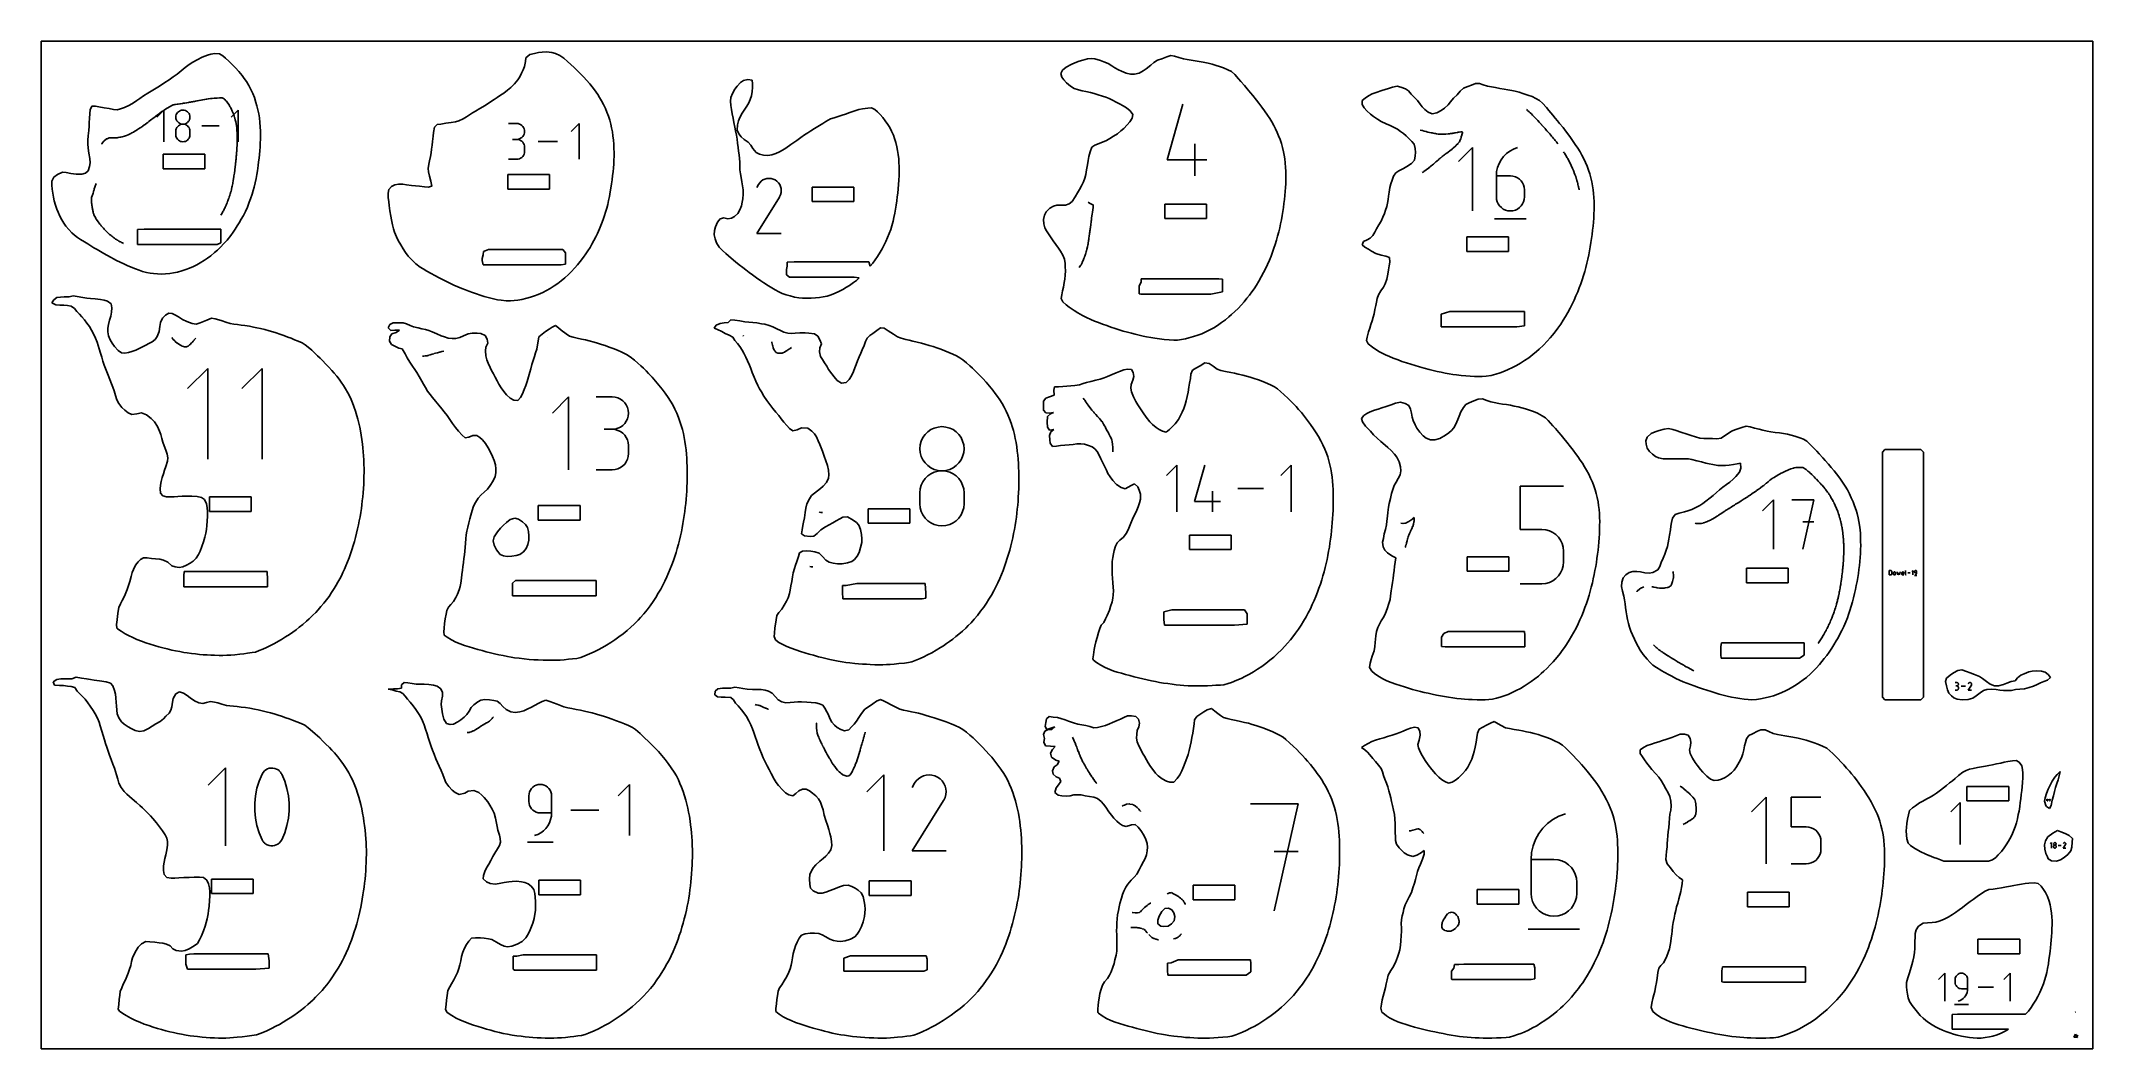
# Model space of a CAD drawing. Extents: x 0 to 300, y 0 to 147.
import ezdxf

# ---------------------------------------------------------------- set-up
doc = ezdxf.new("R2010")
doc.units = 0

msp = doc.modelspace()

# ---------------------------------------------------------------- linework, layer by layer
at = {"layer": 'annotation', "color": 1}
for p, q in [((19.128578, 137.918447), (19.034262, 137.864207)), ((19.20207, 137.948539), (19.128578, 137.918447)), ((19.267564, 137.981377), (19.20207, 137.948539)), ((19.384164, 138.00316), (19.267564, 137.981377)), ((19.416959, 138.011308), (19.384164, 138.00316)), ((19.55687, 138.030894), (19.416959, 138.011308)), ((19.635959, 138.041219), (19.55687, 138.030894)), ((19.891179, 138.076559), (19.635959, 138.041219)), ((19.925077, 138.081002), (19.891179, 138.076559)), ((20.046317, 138.099072), (19.925077, 138.081002)), ((20.279654, 138.133069), (20.046317, 138.099072)), ((20.356337, 138.145763), (20.279654, 138.133069)), ((20.640434, 138.1886), (20.356337, 138.145763)), ((20.816058, 138.218755), (20.640434, 138.1886)), ((20.991583, 138.246294), (20.816058, 138.218755)), ((21.243782, 138.28918), (20.991583, 138.246294)), ((21.260616, 138.291847), (21.243782, 138.28918)), ((21.277226, 138.294563), (21.260616, 138.291847)), ((21.533776, 138.338122), (21.277226, 138.294563)), ((21.667013, 138.36065), (21.533776, 138.338122)), ((21.823746, 138.388552), (21.667013, 138.36065)), ((21.987648, 138.417204), (21.823746, 138.388552)), ((22.12551, 138.442771), (21.987648, 138.417204)), ((22.288811, 138.472052), (22.12551, 138.442771)), ((22.439049, 138.501166), (22.288811, 138.472052)), ((22.573057, 138.525551), (22.439049, 138.501166)), ((22.753021, 138.561003), (22.573057, 138.525551)), ((22.83246, 138.575501), (22.753021, 138.561003)), ((23.049534, 138.618514), (22.83246, 138.575501)), ((23.083431, 138.624587), (23.049534, 138.618514)), ((23.338765, 138.674618), (23.083431, 138.624587)), ((23.34246, 138.675292), (23.338765, 138.674618)), ((23.377205, 138.681915), (23.34246, 138.675292)), ((23.606788, 138.725141), (23.377205, 138.681915)), ((23.629313, 138.72973), (23.606788, 138.725141)), ((23.873572, 138.773821), (23.629313, 138.72973)), ((23.915856, 138.782124), (23.873572, 138.773821)), ((24.144036, 138.820136), (23.915856, 138.782124)), ((24.200357, 138.830406), (24.144036, 138.820136)), ((24.426822, 138.863998), (24.200357, 138.830406)), ((24.457061, 138.868775), (24.426822, 138.863998)), ((24.754868, 138.904754), (24.457061, 138.868775)), ((24.838518, 138.914948), (24.754868, 138.904754)), ((24.994866, 138.930675), (24.838518, 138.914948)), ((25.286952, 138.956522), (24.994866, 138.930675)), ((25.695135, 138.98476), (25.286952, 138.956522)), ((25.706868, 138.985359), (25.695135, 138.98476)), ((25.727862, 138.986157), (25.706868, 138.985359)), ((26.086797, 138.999495), (25.727862, 138.986157)), ((26.304523, 139.001522), (26.086797, 138.999495)), ((26.416889, 139.000264), (26.304523, 139.001522)), ((26.445442, 138.993932), (26.416889, 139.000264)), ((26.548911, 138.974404), (26.445442, 138.993932)), ((26.598863, 138.944218), (26.548911, 138.974404)), ((26.653762, 138.911985), (26.598863, 138.944218)), ((26.786812, 138.803348), (26.653762, 138.911985)), ((26.804222, 138.788411), (26.786812, 138.803348)), ((26.844308, 138.748183), (26.804222, 138.788411)), ((27.015432, 138.577575), (26.844308, 138.748183)), ((27.077, 138.505735), (27.015432, 138.577575)), ((27.174191, 138.387034), (27.077, 138.505735)), ((27.281674, 138.251056), (27.174191, 138.387034)), ((27.302883, 138.221137), (27.281674, 138.251056)), ((27.317681, 138.19964), (27.302883, 138.221137)), ((27.426249, 138.036727), (27.317681, 138.19964)), ((27.518419, 137.893826), (27.426249, 138.036727)), ((27.547145, 137.847708), (27.518419, 137.893826)), ((164.468169, 129.954837), (166.793848, 138.111156)), ((14.853482, 134.883704), (14.57652, 134.693638)), ((14.890689, 134.908969), (14.853482, 134.883704)), ((15.096293, 135.057549), (14.890689, 134.908969)), ((15.194105, 135.128207), (15.096293, 135.057549)), ((15.211923, 135.141718), (15.194105, 135.128207)), ((15.486415, 135.347074), (15.211923, 135.141718)), ((15.576823, 135.416503), (15.486415, 135.347074)), ((15.757789, 135.553763), (15.576823, 135.416503)), ((16.052935, 135.779811), (15.757789, 135.553763)), ((16.070838, 135.793425), (16.052935, 135.779811)), ((16.080944, 135.800985), (16.070838, 135.793425)), ((16.133477, 135.841113), (16.080944, 135.800985)), ((16.399213, 136.044714), (16.133477, 135.841113)), ((16.453565, 136.086975), (16.399213, 136.044714)), ((16.697054, 136.272951), (16.453565, 136.086975)), ((16.791815, 136.345382), (16.697054, 136.272951)), ((17.008411, 136.509729), (16.791815, 136.345382)), ((17.953784, 137.233511), (16.922269, 136.201705)), ((17.114605, 136.589634), (17.008411, 136.509729)), ((17.347478, 136.764231), (17.114605, 136.589634)), ((17.402763, 136.804972), (17.347478, 136.764231)), ((17.667257, 136.99823), (17.402763, 136.804972)), ((17.703171, 137.023643), (17.667257, 136.99823)), ((17.988341, 137.222747), (17.703171, 137.023643)), ((17.953784, 132.593585), (17.953784, 137.233511)), ((17.994972, 137.227116), (17.988341, 137.222747)), ((18.052675, 137.264662), (17.994972, 137.227116)), ((18.300648, 137.426418), (18.052675, 137.264662)), ((18.33132, 137.44631), (18.300648, 137.426418)), ((18.520582, 137.562734), (18.33132, 137.44631)), ((18.608512, 137.61694), (18.520582, 137.562734)), ((18.619335, 137.623262), (18.608512, 137.61694)), ((18.660643, 137.647713), (18.619335, 137.623262)), ((18.861483, 137.766839), (18.660643, 137.647713)), ((18.913572, 137.797669), (18.861483, 137.766839)), ((19.034262, 137.864207), (18.913572, 137.797669)), ((19.710236, 136.383436), (19.693611, 136.198941)), ((19.693611, 136.198941), (19.693611, 136.198941)), ((19.693611, 136.198941), (19.710246, 136.01358)), ((19.758161, 136.557266), (19.710236, 136.383436)), ((19.710246, 136.01358), (19.758194, 135.839075)), ((19.834455, 136.717484), (19.758161, 136.557266)), ((19.758194, 135.839075), (19.834519, 135.67835)), ((19.936189, 136.861142), (19.834455, 136.717484)), ((19.834519, 135.67835), (19.936285, 135.534329)), ((20.060436, 136.985291), (19.936189, 136.861142)), ((20.060436, 134.924358), (19.936189, 134.79999)), ((19.936285, 135.534329), (20.060556, 135.409937)), ((20.204265, 137.086983), (20.060436, 136.985291)), ((20.204265, 135.026183), (20.060436, 134.924358)), ((20.060556, 135.409937), (20.204395, 135.308097)), ((20.364749, 137.16327), (20.204265, 137.086983)), ((20.364749, 135.102539), (20.204265, 135.026183)), ((20.204395, 135.308097), (20.364866, 135.231734)), ((20.538957, 137.211204), (20.364749, 137.16327)), ((20.538957, 135.150498), (20.364749, 135.102539)), ((20.364866, 135.231734), (20.539034, 135.183772)), ((20.723962, 137.227837), (20.538957, 137.211204)), ((20.723962, 135.167135), (20.538957, 135.150498)), ((20.539034, 135.183772), (20.723962, 135.167135)), ((20.908966, 137.211204), (20.723962, 137.227837)), ((20.723962, 137.227837), (20.723962, 137.227837)), ((20.723962, 135.167135), (20.90889, 135.183772)), ((20.908966, 135.150508), (20.723962, 135.167135)), ((20.723962, 135.167135), (20.723962, 135.167135)), ((20.723962, 135.167135), (20.723962, 135.167135)), ((20.90889, 135.183772), (21.083058, 135.231734)), ((21.083175, 137.16327), (20.908966, 137.211204)), ((21.083175, 135.102572), (20.908966, 135.150508)), ((21.083058, 135.231734), (21.243529, 135.308097)), ((21.243658, 137.086983), (21.083175, 137.16327)), ((21.243658, 135.026248), (21.083175, 135.102572)), ((21.243529, 135.308097), (21.387368, 135.409937)), ((21.387488, 136.985291), (21.243658, 137.086983)), ((21.387488, 134.924454), (21.243658, 135.026248)), ((21.387368, 135.409937), (21.511639, 135.534329)), ((21.511734, 136.861142), (21.387488, 136.985291)), ((21.511734, 134.80011), (21.387488, 134.924454)), ((21.511639, 135.534329), (21.613405, 135.67835)), ((21.613469, 136.717484), (21.511734, 136.861142)), ((21.613405, 135.67835), (21.68973, 135.839075)), ((21.689763, 136.557266), (21.613469, 136.717484)), ((21.68973, 135.839075), (21.737678, 136.01358)), ((21.737687, 136.383436), (21.689763, 136.557266)), ((21.737678, 136.01358), (21.754313, 136.198941)), ((21.754313, 136.198941), (21.737687, 136.383436)), ((21.754313, 136.198941), (21.754313, 136.198941)), ((26.031754, 134.913548), (23.494722, 134.913548)), ((27.596453, 137.765541), (27.547145, 137.847708)), ((27.661111, 137.648169), (27.596453, 137.765541)), ((27.691775, 137.590791), (27.661111, 137.648169)), ((27.768755, 137.44047), (27.691775, 137.590791)), ((27.844145, 137.288154), (27.768755, 137.44047)), ((28.802951, 137.233511), (27.771436, 136.201705)), ((27.872493, 137.228297), (27.844145, 137.288154)), ((27.941054, 137.078132), (27.872493, 137.228297)), ((27.969927, 137.010775), (27.941054, 137.078132)), ((27.980251, 136.985959), (27.969927, 137.010775)), ((28.058394, 136.787548), (27.980251, 136.985959)), ((28.097172, 136.685767), (28.058394, 136.787548)), ((28.141478, 136.562373), (28.097172, 136.685767)), ((28.202046, 136.387384), (28.141478, 136.562373)), ((28.218798, 136.335721), (28.202046, 136.387384)), ((28.27308, 136.161788), (28.218798, 136.335721)), ((28.293664, 136.091939), (28.27308, 136.161788)), ((28.300865, 136.063855), (28.293664, 136.091939)), ((28.370201, 135.800134), (28.300865, 136.063855)), ((28.400602, 135.666061), (28.370201, 135.800134)), ((28.436826, 135.509523), (28.400602, 135.666061)), ((28.481416, 135.282458), (28.436826, 135.509523)), ((28.494184, 135.218784), (28.481416, 135.282458)), ((28.532871, 134.987409), (28.494184, 135.218784)), ((28.542197, 134.927356), (28.532871, 134.987409)), ((28.544171, 134.911885), (28.542197, 134.927356)), ((28.57998, 134.634674), (28.544171, 134.911885)), ((28.802951, 132.593585), (28.802951, 137.233511)), ((69.46801, 135.263557), (68.305219, 135.263557)), ((69.677141, 135.244786), (69.46801, 135.263557)), ((69.873925, 135.190691), (69.677141, 135.244786)), ((70.055091, 135.104598), (69.873925, 135.190691)), ((70.217365, 134.989834), (70.055091, 135.104598)), ((70.357474, 134.849728), (70.217365, 134.989834)), ((78.585458, 135.269632), (77.421354, 134.1052)), ((78.585458, 130.033298), (78.585458, 135.269632)), ((217.056103, 137.252248), (216.954265, 137.334501)), ((217.138379, 137.180473), (217.056103, 137.252248)), ((217.359112, 136.978689), (217.138379, 137.180473)), ((217.502135, 136.842186), (217.359112, 136.978689)), ((217.6895, 136.659819), (217.502135, 136.842186)), ((217.862744, 136.484722), (217.6895, 136.659819)), ((218.012181, 136.332565), (217.862744, 136.484722)), ((218.204945, 136.129393), (218.012181, 136.332565)), ((218.318733, 136.010461), (218.204945, 136.129393)), ((218.530384, 135.782449), (218.318733, 136.010461)), ((218.609557, 135.69849), (218.530384, 135.782449)), ((218.84534, 135.442144), (218.609557, 135.69849)), ((218.88751, 135.39718), (218.84534, 135.442144)), ((219.155778, 135.104058), (218.88751, 135.39718)), ((219.15776, 135.101915), (219.155778, 135.104058)), ((219.171089, 135.087239), (219.15776, 135.101915)), ((219.42506, 134.807472), (219.171089, 135.087239)), ((8.88348, 132.282939), (8.870098, 132.259878)), ((9.09764, 132.59345), (8.88348, 132.282939)), ((9.11562, 132.628847), (9.09764, 132.59345)), ((9.130322, 132.647897), (9.11562, 132.628847)), ((9.161654, 132.675352), (9.130322, 132.647897)), ((9.578231, 132.999932), (9.161654, 132.675352)), ((9.628774, 133.033302), (9.578231, 132.999932)), ((9.659671, 133.047406), (9.628774, 133.033302)), ((9.846166, 133.130567), (9.659671, 133.047406)), ((9.95871, 133.150797), (9.846166, 133.130567)), ((10.034777, 133.162477), (9.95871, 133.150797)), ((10.194773, 133.156625), (10.034777, 133.162477)), ((10.225191, 133.158871), (10.194773, 133.156625)), ((10.368146, 133.154823), (10.225191, 133.158871)), ((10.441354, 133.151732), (10.368146, 133.154823)), ((10.45544, 133.150091), (10.441354, 133.151732)), ((10.706497, 133.159911), (10.45544, 133.150091)), ((10.770625, 133.1581), (10.706497, 133.159911)), ((10.851657, 133.162281), (10.770625, 133.1581)), ((11.137194, 133.190232), (10.851657, 133.162281)), ((11.282424, 133.207879), (11.137194, 133.190232)), ((11.518219, 133.243382), (11.282424, 133.207879)), ((11.663352, 133.273337), (11.518219, 133.243382)), ((11.87326, 133.312046), (11.663352, 133.273337)), ((12.184912, 133.393445), (11.87326, 133.312046)), ((12.188442, 133.394388), (12.184912, 133.393445)), ((12.193659, 133.396175), (12.188442, 133.394388)), ((12.478042, 133.492345), (12.193659, 133.396175)), ((12.741312, 133.605462), (12.478042, 133.492345)), ((12.779566, 133.62173), (12.741312, 133.605462)), ((12.805524, 133.634899), (12.779566, 133.62173)), ((13.112039, 133.787576), (12.805524, 133.634899)), ((13.268521, 133.877223), (13.112039, 133.787576)), ((13.483779, 133.997172), (13.268521, 133.877223)), ((13.699552, 134.131955), (13.483779, 133.997172)), ((13.886253, 134.243922), (13.699552, 134.131955)), ((14.104751, 134.38674), (13.886253, 134.243922)), ((14.241945, 134.472571), (14.104751, 134.38674)), ((14.484655, 134.634069), (14.241945, 134.472571)), ((14.57652, 134.693638), (14.484655, 134.634069)), ((19.710236, 134.320894), (19.693611, 134.13562)), ((19.693611, 134.13562), (19.693611, 133.622336)), ((19.693611, 133.622336), (19.693611, 133.622336)), ((19.693611, 133.622336), (19.710246, 133.437074)), ((19.758161, 134.495332), (19.710236, 134.320894)), ((19.710246, 133.437074), (19.758194, 133.262837)), ((19.834455, 134.656006), (19.758161, 134.495332)), ((19.758194, 133.262837), (19.834519, 133.102499)), ((19.936189, 134.79999), (19.834455, 134.656006)), ((19.834519, 133.102499), (19.936285, 132.958937)), ((19.936285, 132.958937), (20.060556, 132.835028)), ((20.060556, 132.835028), (20.204395, 132.733647)), ((20.204395, 132.733647), (20.364866, 132.657672)), ((20.364866, 132.657672), (20.539034, 132.609977)), ((20.539034, 132.609977), (20.723962, 132.593439)), ((20.723962, 132.593439), (20.90889, 132.609977)), ((20.723962, 132.593439), (20.723962, 132.593439)), ((20.90889, 132.609977), (21.083058, 132.657672)), ((21.083058, 132.657672), (21.243529, 132.733647)), ((21.243529, 132.733647), (21.387368, 132.835028)), ((21.387368, 132.835028), (21.511639, 132.958937)), ((21.511639, 132.958937), (21.613405, 133.102499)), ((21.613469, 134.656135), (21.511734, 134.80011)), ((21.613405, 133.102499), (21.68973, 133.262837)), ((21.689763, 134.495449), (21.613469, 134.656135)), ((21.68973, 133.262837), (21.737678, 133.437074)), ((21.737687, 134.320971), (21.689763, 134.495449)), ((21.737678, 133.437074), (21.754313, 133.622336)), ((21.754313, 134.13562), (21.737687, 134.320971)), ((21.754313, 133.622336), (21.754313, 134.13562)), ((21.754313, 134.13562), (21.754313, 134.13562)), ((28.588094, 134.555452), (28.57998, 134.634674)), ((28.610543, 134.340492), (28.588094, 134.555452)), ((28.620779, 134.211127), (28.610543, 134.340492)), ((28.634029, 134.047811), (28.620779, 134.211127)), ((28.62146, 131.752557), (28.634721, 131.982266)), ((28.643365, 133.883679), (28.634029, 134.047811)), ((28.634721, 131.982266), (28.637572, 132.044961)), ((28.637572, 132.044961), (28.648412, 132.28141)), ((28.650616, 133.759672), (28.643365, 133.883679)), ((28.648412, 132.28141), (28.650423, 132.342657)), ((28.650423, 132.342657), (28.658352, 132.581514)), ((28.657104, 133.571639), (28.650616, 133.759672)), ((28.660705, 133.472072), (28.657104, 133.571639)), ((28.658352, 132.581514), (28.659521, 132.646581)), ((28.659521, 132.646581), (28.662849, 132.913084)), ((28.663709, 133.263706), (28.660705, 133.472072)), ((28.662849, 132.913084), (28.663135, 133.021001)), ((28.663135, 133.021001), (28.665043, 133.179524)), ((28.665043, 133.179524), (28.663709, 133.263706)), ((69.46801, 132.937976), (68.885793, 132.937976)), ((68.885793, 132.937976), (69.46801, 132.937976)), ((69.46801, 132.937976), (69.677141, 132.956752)), ((69.677141, 132.919205), (69.46801, 132.937976)), ((69.46801, 132.937976), (69.46801, 132.937976)), ((69.677141, 132.956752), (69.873925, 133.010879)), ((69.873925, 132.865109), (69.677141, 132.919205)), ((69.873925, 133.010879), (70.055091, 133.097057)), ((70.055091, 132.779016), (69.873925, 132.865109)), ((70.055091, 133.097057), (70.217365, 133.211987)), ((70.217365, 132.664253), (70.055091, 132.779016)), ((70.217365, 133.211987), (70.357474, 133.352369)), ((70.357474, 132.524146), (70.217365, 132.664253)), ((70.472145, 134.687605), (70.357474, 134.849728)), ((70.357474, 133.352369), (70.472145, 133.514902)), ((70.472145, 132.362023), (70.357474, 132.524146)), ((70.558105, 134.506792), (70.472145, 134.687605)), ((70.472145, 133.514902), (70.558105, 133.696286)), ((70.558105, 132.181211), (70.472145, 132.362023)), ((70.612081, 134.310618), (70.558105, 134.506792)), ((70.558105, 133.696286), (70.612081, 133.893222)), ((70.612081, 131.985037), (70.558105, 132.181211)), ((70.630801, 134.102409), (70.612081, 134.310618)), ((70.612081, 133.893222), (70.630801, 134.102409)), ((70.630801, 131.776827), (70.612081, 131.985037)), ((70.630801, 134.102409), (70.630801, 134.102409)), ((75.458057, 132.651465), (72.594919, 132.651465)), ((168.546, 127.623238), (168.546, 132.281173)), ((201.435166, 134.303855), (201.676873, 134.239146)), ((201.676873, 134.239146), (201.725312, 134.229756)), ((201.725312, 134.229756), (201.77468, 134.219584)), ((201.77468, 134.219584), (202.015284, 134.153093)), ((202.015284, 134.153093), (202.069168, 134.141904)), ((202.069168, 134.141904), (202.324605, 134.072973)), ((202.324605, 134.072973), (202.40122, 134.058612)), ((202.40122, 134.058612), (202.572638, 134.021063)), ((202.572638, 134.021063), (202.824235, 133.95498)), ((202.824235, 133.95498), (203.05258, 133.912978)), ((203.05258, 133.912978), (203.183929, 133.87958)), ((203.183929, 133.87958), (203.357808, 133.84861)), ((203.357808, 133.84861), (203.5181, 133.81012)), ((203.5181, 133.81012), (203.671565, 133.783417)), ((203.671565, 133.783417), (203.838313, 133.746179)), ((203.838313, 133.746179), (204.07197, 133.712322)), ((204.07197, 133.712322), (204.139885, 133.699414)), ((204.139885, 133.699414), (204.233678, 133.692639)), ((204.233678, 133.692639), (204.456825, 133.682176)), ((204.456825, 133.682176), (204.673057, 133.69438)), ((204.673057, 133.69438), (204.819368, 133.695603)), ((204.819368, 133.695603), (204.902067, 133.698405)), ((204.902067, 133.698405), (205.187728, 133.72344)), ((205.187728, 133.72344), (205.194452, 133.723934)), ((205.194452, 133.723934), (205.196838, 133.7241)), ((205.196838, 133.7241), (205.54569, 133.75102)), ((205.54569, 133.75102), (205.744334, 133.770796)), ((205.744334, 133.770796), (205.85662, 133.781332)), ((205.85662, 133.781332), (205.871712, 133.783542)), ((205.871712, 133.783542), (206.170081, 133.826379)), ((206.170081, 133.826379), (206.185737, 133.829019)), ((206.185737, 133.829019), (206.354863, 133.859233)), ((206.632724, 131.999896), (206.327098, 131.716711)), ((206.354863, 133.859233), (206.498573, 133.884348)), ((206.498573, 133.884348), (206.512282, 133.887163)), ((206.512282, 133.887163), (206.584533, 133.900481)), ((206.584533, 133.900481), (206.879871, 133.953557)), ((206.723483, 132.083382), (206.632724, 131.999896)), ((206.982513, 132.349048), (206.723483, 132.083382)), ((206.879871, 133.953557), (207.013397, 133.978447)), ((207.011088, 132.378342), (206.982513, 132.349048)), ((207.050472, 132.43085), (207.011088, 132.378342)), ((207.013397, 133.978447), (207.149154, 134.003385)), ((207.181679, 132.606622), (207.050472, 132.43085)), ((207.149154, 134.003385), (207.398501, 134.039536)), ((207.250257, 132.74991), (207.181679, 132.606622)), ((207.306701, 132.870673), (207.250257, 132.74991)), ((207.367107, 133.040989), (207.306701, 132.870673)), ((207.43505, 133.234461), (207.367107, 133.040989)), ((207.398501, 134.039536), (207.438299, 134.046793)), ((207.459195, 133.317444), (207.43505, 133.234461)), ((207.438299, 134.046793), (207.541746, 134.050579)), ((207.536753, 133.580951), (207.459195, 133.317444)), ((207.550784, 133.628033), (207.536753, 133.580951)), ((207.541746, 134.050579), (207.59469, 134.037618)), ((207.607823, 133.894422), (207.550784, 133.628033)), ((207.59469, 134.037618), (207.609047, 133.964238)), ((207.614171, 133.923974), (207.607823, 133.894422)), ((207.609047, 133.964238), (207.61495, 133.941724)), ((207.61495, 133.941724), (207.614171, 133.923974)), ((219.462362, 134.765496), (219.42506, 134.807472)), ((219.692635, 134.509795), (219.462362, 134.765496)), ((219.7662, 134.426578), (219.692635, 134.509795)), ((219.962435, 134.206434), (219.7662, 134.426578)), ((220.066987, 134.08715), (219.962435, 134.206434)), ((220.235427, 133.895714), (220.066987, 134.08715)), ((220.363205, 133.747972), (220.235427, 133.895714)), ((220.51165, 133.576676), (220.363205, 133.747972)), ((220.651763, 133.41209), (220.51165, 133.576676)), ((220.790166, 133.249235), (220.651763, 133.41209)), ((220.927473, 133.084814), (220.790166, 133.249235)), ((221.068214, 132.915415), (220.927473, 133.084814)), ((221.185785, 132.771117), (221.068214, 132.915415)), ((221.342078, 132.577379), (221.185785, 132.771117)), ((221.425964, 132.471187), (221.342078, 132.577379)), ((221.547466, 132.314676), (221.425964, 132.471187)), ((28.334052, 128.72844), (28.365854, 128.996079)), ((28.365854, 128.996079), (28.393579, 129.244327)), ((28.393579, 129.244327), (28.399592, 129.295229)), ((28.399592, 129.295229), (28.423242, 129.516172)), ((28.423242, 129.516172), (28.432098, 129.594797)), ((28.432098, 129.594797), (28.452164, 129.790306)), ((28.452164, 129.790306), (28.463419, 129.894698)), ((28.463419, 129.894698), (28.480335, 130.066557)), ((28.480335, 130.066557), (28.493523, 130.194756)), ((28.493523, 130.194756), (28.50756, 130.344672)), ((28.50756, 130.344672), (28.522233, 130.494653)), ((28.522233, 130.494653), (28.533751, 130.624239)), ((28.533751, 130.624239), (28.549336, 130.793875)), ((28.549336, 130.793875), (28.558549, 130.904774)), ((28.558549, 130.904774), (28.574542, 131.091901)), ((28.574542, 131.091901), (28.581623, 131.185881)), ((28.581623, 131.185881), (28.597408, 131.388536)), ((28.597408, 131.388536), (28.602689, 131.467908)), ((28.602689, 131.467908), (28.617581, 131.684387)), ((28.617581, 131.684387), (28.62146, 131.752557)), ((68.305219, 130.033462), (69.46801, 130.033462)), ((69.46801, 130.033462), (69.677141, 130.052222)), ((69.46801, 130.033462), (69.46801, 130.033462)), ((69.677141, 130.052222), (69.873925, 130.106291)), ((69.873925, 130.106291), (70.055091, 130.192349)), ((70.055091, 130.192349), (70.217365, 130.307077)), ((70.217365, 130.307077), (70.357474, 130.447157)), ((70.357474, 130.447157), (70.472145, 130.609269)), ((70.472145, 130.609269), (70.558105, 130.790094)), ((70.558105, 130.790094), (70.612081, 130.986315)), ((70.612081, 130.986315), (70.630801, 131.194611)), ((70.630801, 131.194611), (70.630801, 131.776827)), ((70.630801, 131.776827), (70.630801, 131.776827)), ((170.291575, 129.954837), (164.468169, 129.954837)), ((202.976019, 128.99172), (202.813819, 128.858914)), ((203.006792, 129.016448), (202.976019, 128.99172)), ((203.265864, 129.236977), (203.006792, 129.016448)), ((203.376776, 129.327422), (203.265864, 129.236977)), ((203.584976, 129.510249), (203.376776, 129.327422)), ((203.740461, 129.639906), (203.584976, 129.510249)), ((203.896383, 129.77989), (203.740461, 129.639906)), ((204.106308, 129.95768), (203.896383, 129.77989)), ((204.183962, 130.028515), (204.106308, 129.95768)), ((204.342714, 130.161616), (204.183962, 130.028515)), ((204.437395, 130.241277), (204.342714, 130.161616)), ((204.463893, 130.260903), (204.437395, 130.241277)), ((204.516026, 130.301435), (204.463893, 130.260903)), ((204.671059, 130.42777), (204.516026, 130.301435)), ((204.809207, 130.53023), (204.671059, 130.42777)), ((204.925324, 130.617911), (204.809207, 130.53023)), ((204.990014, 130.665055), (204.925324, 130.617911)), ((205.118922, 130.759312), (204.990014, 130.665055)), ((205.253905, 130.863011), (205.118922, 130.759312)), ((205.323028, 130.916323), (205.253905, 130.863011)), ((205.52396, 131.068595), (205.323028, 130.916323)), ((205.776009, 131.26098), (205.52396, 131.068595)), ((205.796212, 131.276203), (205.776009, 131.26098)), ((205.823982, 131.297258), (205.796212, 131.276203)), ((206.050524, 131.485498), (205.823982, 131.297258)), ((206.229289, 131.634993), (206.050524, 131.485498)), ((206.278724, 131.676165), (206.229289, 131.634993)), ((206.327098, 131.716711), (206.278724, 131.676165)), ((209.098258, 131.747968), (207.037816, 129.686945)), ((209.098258, 122.479757), (209.098258, 131.747968)), ((212.967036, 129.418935), (212.752133, 128.849051)), ((213.258272, 129.94934), (212.967036, 129.418935)), ((213.620289, 130.432802), (213.258272, 129.94934)), ((214.047533, 130.861858), (213.620289, 130.432802)), ((214.534448, 131.229047), (214.047533, 130.861858)), ((215.075483, 131.526904), (214.534448, 131.229047)), ((215.665081, 131.747968), (215.075483, 131.526904)), ((215.665081, 131.747968), (215.665081, 131.747968)), ((222.453036, 131.031331), (222.394042, 131.120858)), ((222.476202, 130.995511), (222.453036, 131.031331)), ((222.514362, 130.934763), (222.476202, 130.995511)), ((222.660082, 130.702345), (222.514362, 130.934763)), ((222.752167, 130.551127), (222.660082, 130.702345)), ((222.833147, 130.415592), (222.752167, 130.551127)), ((222.925666, 130.255512), (222.833147, 130.415592)), ((222.995225, 130.134684), (222.925666, 130.255512)), ((223.057065, 130.022448), (222.995225, 130.134684)), ((223.147223, 129.856174), (223.057065, 130.022448)), ((223.22883, 129.698456), (223.147223, 129.856174)), ((223.292402, 129.574948), (223.22883, 129.698456)), ((223.358789, 129.44084), (223.292402, 129.574948)), ((223.433667, 129.286643), (223.358789, 129.44084)), ((223.499023, 129.146751), (223.433667, 129.286643)), ((223.57183, 128.990653), (223.499023, 129.146751)), ((223.651247, 128.813501), (223.57183, 128.990653)), ((7.851389, 125.949019), (7.780308, 125.720811)), ((7.903441, 126.12625), (7.851389, 125.949019)), ((7.948107, 126.258739), (7.903441, 126.12625)), ((7.983483, 126.356351), (7.948107, 126.258739)), ((8.028245, 126.505887), (7.983483, 126.356351)), ((27.824443, 125.684209), (27.873293, 125.904682)), ((27.873293, 125.904682), (27.891571, 125.981892)), ((27.891571, 125.981892), (27.917495, 126.102611)), ((27.917495, 126.102611), (27.95412, 126.280958)), ((27.95412, 126.280958), (27.995449, 126.490867)), ((27.995449, 126.490867), (28.012703, 126.581993)), ((28.012703, 126.581993), (28.065585, 126.871808)), ((28.065585, 126.871808), (28.067671, 126.883611)), ((28.067671, 126.883611), (28.075791, 126.931431)), ((28.075791, 126.931431), (28.117452, 127.186758)), ((28.117452, 127.186758), (28.127121, 127.246971)), ((28.127121, 127.246971), (28.164355, 127.490575)), ((28.164355, 127.490575), (28.183549, 127.617476)), ((28.183549, 127.617476), (28.20906, 127.794207)), ((28.20906, 127.794207), (28.235763, 127.980993)), ((28.235763, 127.980993), (28.251533, 128.096719)), ((28.251533, 128.096719), (28.283928, 128.336051)), ((28.283928, 128.336051), (28.290779, 128.38929)), ((28.290779, 128.38929), (28.328516, 128.683196)), ((28.328516, 128.683196), (28.329063, 128.687598)), ((28.329063, 128.687598), (28.334052, 128.72844)), ((104.784926, 126.351746), (104.549916, 125.900932)), ((104.971425, 126.616205), (104.784926, 126.351746)), ((105.195183, 126.836967), (104.971425, 126.616205)), ((105.449393, 127.012264), (105.195183, 126.836967)), ((105.727251, 127.140328), (105.449393, 127.012264)), ((106.021951, 127.219391), (105.727251, 127.140328)), ((106.326689, 127.247686), (106.021951, 127.219391)), ((106.634659, 127.223444), (106.326689, 127.247686)), ((106.939055, 127.144898), (106.634659, 127.223444)), ((107.233073, 127.01028), (106.939055, 127.144898)), ((107.496041, 126.823547), (107.233073, 127.01028)), ((107.233073, 127.01028), (107.233073, 127.01028)), ((107.71591, 126.59947), (107.496041, 126.823547)), ((107.890727, 126.344914), (107.71591, 126.59947)), ((108.018535, 126.066749), (107.890727, 126.344914)), ((108.09738, 125.77184), (108.018535, 126.066749)), ((201.877099, 128.163034), (201.758345, 128.085547)), ((201.996563, 128.24405), (201.877099, 128.163034)), ((202.313476, 128.46857), (201.996563, 128.24405)), ((202.345695, 128.492765), (202.313476, 128.46857)), ((202.669267, 128.740193), (202.345695, 128.492765)), ((202.689, 128.756273), (202.669267, 128.740193)), ((202.813819, 128.858914), (202.689, 128.756273)), ((212.619119, 128.247148), (212.573546, 127.62069)), ((212.573546, 127.62069), (212.573546, 124.540199)), ((214.631664, 127.62069), (212.573546, 127.62069)), ((212.752133, 128.849051), (212.619119, 128.247148)), ((215.001821, 127.587657), (214.631664, 127.62069)), ((215.350126, 127.492387), (215.001821, 127.587657)), ((215.670786, 127.340626), (215.350126, 127.492387)), ((215.958008, 127.138119), (215.670786, 127.340626)), ((216.205998, 126.890611), (215.958008, 127.138119)), ((216.408963, 126.603848), (216.205998, 126.890611)), ((216.561111, 126.283575), (216.408963, 126.603848)), ((216.656648, 125.935537), (216.561111, 126.283575)), ((216.689781, 125.565479), (216.656648, 125.935537)), ((223.705659, 128.689524), (223.651247, 128.813501)), ((223.747759, 128.589516), (223.705659, 128.689524)), ((223.83238, 128.387961), (223.747759, 128.589516)), ((223.940883, 128.117513), (223.83238, 128.387961)), ((223.95109, 128.091516), (223.940883, 128.117513)), ((223.957335, 128.074901), (223.95109, 128.091516)), ((224.059722, 127.800454), (223.957335, 128.074901)), ((224.122612, 127.62192), (224.059722, 127.800454)), ((224.160692, 127.513557), (224.122612, 127.62192)), ((224.232579, 127.294323), (224.160692, 127.513557)), ((224.254167, 127.226838), (224.232579, 127.294323)), ((224.263413, 127.195581), (224.254167, 127.226838)), ((224.338714, 126.943072), (224.263413, 127.195581)), ((224.380634, 126.79332), (224.338714, 126.943072)), ((224.410137, 126.688428), (224.380634, 126.79332)), ((224.469699, 126.463062), (224.410137, 126.688428)), ((224.493599, 126.372442), (224.469699, 126.463062)), ((224.54865, 126.155807), (224.493599, 126.372442)), ((224.577288, 126.040351), (224.54865, 126.155807)), ((224.587288, 125.993877), (224.577288, 126.040351)), ((224.632212, 125.787404), (224.587288, 125.993877)), ((7.375989, 124.306596), (7.366308, 124.220005)), ((7.366308, 124.220005), (7.369717, 124.047807)), ((7.369717, 124.047807), (7.370328, 123.945541)), ((7.370328, 123.945541), (7.379088, 123.824224)), ((7.390406, 124.450737), (7.375989, 124.306596)), ((7.379088, 123.824224), (7.395044, 123.626498)), ((7.448029, 124.669583), (7.390406, 124.450737)), ((7.395044, 123.626498), (7.409358, 123.500822)), ((7.409358, 123.500822), (7.434606, 123.300857)), ((7.434606, 123.300857), (7.452041, 123.177316)), ((7.452191, 124.685392), (7.448029, 124.669583)), ((7.452041, 123.177316), (7.480973, 123.008257)), ((7.462005, 124.711605), (7.452191, 124.685392)), ((7.541249, 124.959204), (7.462005, 124.711605)), ((7.480973, 123.008257), (7.51498, 122.844259)), ((7.592765, 125.10025), (7.541249, 124.959204)), ((7.647281, 125.27684), (7.592765, 125.10025)), ((7.660947, 125.313041), (7.647281, 125.27684)), ((7.685883, 125.39322), (7.660947, 125.313041)), ((7.736734, 125.557727), (7.685883, 125.39322)), ((7.752927, 125.621604), (7.736734, 125.557727)), ((7.780308, 125.720811), (7.752927, 125.621604)), ((26.792801, 122.828327), (26.873834, 122.99107)), ((26.873834, 122.99107), (26.901024, 123.04882)), ((26.901024, 123.04882), (26.985804, 123.24194)), ((26.985804, 123.24194), (27.036296, 123.349733)), ((27.036296, 123.349733), (27.078395, 123.451054)), ((27.078395, 123.451054), (27.166042, 123.648717)), ((27.166042, 123.648717), (27.170207, 123.659391)), ((27.170207, 123.659391), (27.181269, 123.685914)), ((27.181269, 123.685914), (27.254681, 123.874662)), ((27.254681, 123.874662), (27.283337, 123.943745)), ((27.283337, 123.943745), (27.336294, 124.089297)), ((27.336294, 124.089297), (27.393122, 124.235118)), ((27.393122, 124.235118), (27.416118, 124.303242)), ((27.416118, 124.303242), (27.489185, 124.505141)), ((27.489185, 124.505141), (27.493507, 124.517989)), ((27.493507, 124.517989), (27.49497, 124.521946)), ((27.49497, 124.521946), (27.562778, 124.739725)), ((27.562778, 124.739725), (27.585422, 124.80734)), ((27.585422, 124.80734), (27.629982, 124.963643)), ((27.629982, 124.963643), (27.670338, 125.095588)), ((27.670338, 125.095588), (27.695492, 125.191836)), ((27.695492, 125.191836), (27.750444, 125.388296)), ((27.750444, 125.388296), (27.796997, 125.572062)), ((27.796997, 125.572062), (27.818877, 125.662733)), ((27.818877, 125.662733), (27.824443, 125.684209)), ((104.544862, 119.188743), (107.852185, 124.513109)), ((107.852185, 124.513109), (107.856139, 124.518002)), ((107.852185, 124.513109), (107.852185, 124.513109)), ((107.856139, 124.518002), (107.859931, 124.522936)), ((107.859931, 124.522936), (107.863585, 124.527953)), ((107.863585, 124.527953), (107.867127, 124.533095)), ((107.867127, 124.533095), (107.870582, 124.538403)), ((107.870582, 124.538403), (107.873974, 124.54392)), ((107.873974, 124.54392), (107.877328, 124.549686)), ((107.877328, 124.549686), (107.880671, 124.555743)), ((107.880671, 124.555743), (107.884026, 124.562133)), ((107.884026, 124.562133), (108.020584, 124.855336)), ((107.884026, 124.562133), (107.884026, 124.562133)), ((108.020584, 124.855336), (108.100359, 125.159266)), ((108.125306, 125.467057), (108.09738, 125.77184)), ((108.100359, 125.159266), (108.125306, 125.467057)), ((152.93522, 123.768638), (153.142837, 123.641324)), ((153.142837, 123.641324), (153.548814, 123.446966)), ((153.548814, 123.446966), (153.549762, 123.446468)), ((153.549762, 123.446468), (153.550141, 123.446343)), ((153.550141, 123.446343), (153.70351, 123.357335)), ((153.664042, 122.923508), (153.627677, 122.698534)), ((153.688105, 123.131353), (153.664042, 122.923508)), ((153.704921, 123.246196), (153.688105, 123.131353)), ((153.70351, 123.357335), (153.704921, 123.246196)), ((212.573546, 124.540199), (212.573546, 124.540199)), ((212.573546, 124.540199), (212.606775, 124.169962)), ((212.606775, 124.169962), (212.702551, 123.821443)), ((212.702551, 123.821443), (212.85501, 123.500474)), ((212.85501, 123.500474), (213.058286, 123.212885)), ((213.058286, 123.212885), (213.306516, 122.964509)), ((213.306516, 122.964509), (213.593833, 122.761177)), ((215.670786, 122.761177), (215.958008, 122.964509)), ((215.958008, 122.964509), (216.205998, 123.212885)), ((216.205998, 123.212885), (216.408963, 123.500474)), ((216.408963, 123.500474), (216.561111, 123.821443)), ((216.561111, 123.821443), (216.656648, 124.169962)), ((216.656648, 124.169962), (216.689781, 124.540199)), ((216.689781, 124.540199), (216.689781, 125.565479)), ((216.689781, 125.565479), (216.689781, 125.565479)), ((224.65381, 125.672901), (224.632212, 125.787404)), ((224.673971, 125.568424), (224.65381, 125.672901)), ((7.51498, 122.844259), (7.527132, 122.742295)), ((7.527132, 122.742295), (7.557296, 122.608925)), ((7.557296, 122.608925), (7.574876, 122.481052)), ((7.574876, 122.481052), (7.607963, 122.349411)), ((7.607963, 122.349411), (7.63564, 122.213465)), ((7.63564, 122.213465), (7.70394, 122.013047)), ((7.70394, 122.013047), (7.725264, 121.944305)), ((7.725264, 121.944305), (7.77498, 121.83669)), ((7.77498, 121.83669), (7.843714, 121.673739)), ((7.843714, 121.673739), (7.940488, 121.509605)), ((7.940488, 121.509605), (8.008665, 121.386949)), ((8.008665, 121.386949), (8.068615, 121.303528)), ((8.068615, 121.303528), (8.231783, 121.059677)), ((8.231783, 121.059677), (8.364688, 120.890857)), ((8.364688, 120.890857), (8.495859, 120.714163)), ((8.495859, 120.714163), (8.609753, 120.572773)), ((8.609753, 120.572773), (8.744094, 120.402533)), ((8.744094, 120.402533), (8.801934, 120.329307)), ((8.801934, 120.329307), (8.854879, 120.266625)), ((8.854879, 120.266625), (8.994254, 120.098913)), ((8.994254, 120.098913), (9.12206, 119.948726)), ((9.12206, 119.948726), (9.242861, 119.813388)), ((26.28471, 121.864189), (26.442999, 122.148928)), ((26.442999, 122.148928), (26.578465, 122.39861)), ((26.578465, 122.39861), (26.60415, 122.447565)), ((26.60415, 122.447565), (26.633055, 122.503981)), ((26.633055, 122.503981), (26.755152, 122.747629)), ((26.755152, 122.747629), (26.792801, 122.828327)), ((153.261282, 119.934645), (153.224247, 119.720236)), ((153.275091, 120.038758), (153.261282, 119.934645)), ((153.309496, 120.248262), (153.275091, 120.038758)), ((153.31881, 120.325796), (153.309496, 120.248262)), ((153.348327, 120.523193), (153.31881, 120.325796)), ((153.355348, 120.592294), (153.348327, 120.523193)), ((153.381337, 120.785824), (153.355348, 120.592294)), ((153.387262, 120.854175), (153.381337, 120.785824)), ((153.412569, 121.053626), (153.387262, 120.854175)), ((153.41818, 121.122985), (153.412569, 121.053626)), ((153.42518, 121.203443), (153.41818, 121.122985)), ((153.451762, 121.414331), (153.42518, 121.203443)), ((153.459267, 121.497022), (153.451762, 121.414331)), ((153.486195, 121.706554), (153.459267, 121.497022)), ((153.493619, 121.784507), (153.486195, 121.706554)), ((153.521524, 121.990512), (153.493619, 121.784507)), ((153.529644, 122.05992), (153.521524, 121.990512)), ((153.563901, 122.278715), (153.529644, 122.05992)), ((153.573565, 122.35023), (153.563901, 122.278715)), ((153.614259, 122.590062), (153.573565, 122.35023)), ((153.627677, 122.698534), (153.614259, 122.590062)), ((212.315773, 121.32123), (216.949879, 121.32123)), ((213.593833, 122.761177), (213.914373, 122.60872)), ((213.914373, 122.60872), (214.262272, 122.512969)), ((214.262272, 122.512969), (214.631664, 122.479757)), ((214.631664, 122.479757), (215.001821, 122.512969)), ((214.631664, 122.479757), (214.631664, 122.479757)), ((215.001821, 122.512969), (215.350126, 122.60872)), ((215.350126, 122.60872), (215.670786, 122.761177)), ((9.242861, 119.813388), (9.418414, 119.621404)), ((9.418414, 119.621404), (9.504972, 119.533171)), ((9.504972, 119.533171), (9.720345, 119.320374)), ((9.720345, 119.320374), (9.761125, 119.283665)), ((9.761125, 119.283665), (9.817207, 119.233264)), ((9.817207, 119.233264), (9.923453, 119.14046)), ((9.923453, 119.14046), (10.019509, 119.05577)), ((10.019509, 119.05577), (10.098414, 118.992341)), ((10.098414, 118.992341), (10.221093, 118.891372)), ((10.221093, 118.891372), (10.282905, 118.842246)), ((10.282905, 118.842246), (10.332338, 118.801818)), ((10.332338, 118.801818), (10.471343, 118.697607)), ((10.471343, 118.697607), (10.63511, 118.569614)), ((10.63511, 118.569614), (10.72252, 118.507091)), ((10.72252, 118.507091), (10.843561, 118.42255)), ((10.843561, 118.42255), (10.898498, 118.381816)), ((10.898498, 118.381816), (11.023856, 118.30478)), ((11.023856, 118.30478), (11.136637, 118.229727)), ((11.136637, 118.229727), (11.202035, 118.193677)), ((11.202035, 118.193677), (11.378785, 118.09035)), ((11.378785, 118.09035), (11.380713, 118.08934)), ((11.380713, 118.08934), (11.387029, 118.085972)), ((11.387029, 118.085972), (11.57727, 117.9877)), ((11.57727, 117.9877), (11.637715, 117.955038)), ((11.637715, 117.955038), (11.773552, 117.888344)), ((11.773552, 117.888344), (11.913485, 117.817641)), ((11.913485, 117.817641), (12.060879, 117.74703)), ((108.124089, 119.188743), (104.544862, 119.188743)), ((152.780699, 116.916953), (152.701257, 116.638619)), ((152.857989, 117.215789), (152.780699, 116.916953)), ((152.862113, 117.232863), (152.857989, 117.215789)), ((152.862736, 117.23679), (152.862113, 117.232863)), ((152.913675, 117.512215), (152.862736, 117.23679)), ((152.928851, 117.618775), (152.913675, 117.512215)), ((152.955903, 117.802472), (152.928851, 117.618775)), ((152.993724, 118.063128), (152.955903, 117.802472)), ((153.002993, 118.132143), (152.993724, 118.063128)), ((153.007616, 118.168812), (153.002993, 118.132143)), ((153.029854, 118.317898), (153.007616, 118.168812)), ((153.0486, 118.465554), (153.029854, 118.317898)), ((153.052673, 118.494144), (153.0486, 118.465554)), ((153.088241, 118.779295), (153.052673, 118.494144)), ((153.10099, 118.862398), (153.088241, 118.779295)), ((153.128083, 119.081646), (153.10099, 118.862398)), ((153.150937, 119.220017), (153.128083, 119.081646)), ((153.173092, 119.392892), (153.150937, 119.220017)), ((153.205577, 119.581631), (153.173092, 119.392892)), ((153.224247, 119.720236), (153.205577, 119.581631)), ((151.733319, 114.340141), (151.6433, 114.20087)), ((151.825025, 114.492633), (151.733319, 114.340141)), ((151.906743, 114.624452), (151.825025, 114.492633)), ((151.959294, 114.710881), (151.906743, 114.624452)), ((152.071227, 114.921589), (151.959294, 114.710881)), ((152.089153, 114.953412), (152.071227, 114.921589)), ((152.187643, 115.17012), (152.089153, 114.953412)), ((152.211312, 115.222862), (152.187643, 115.17012)), ((152.214764, 115.231999), (152.211312, 115.222862)), ((152.33455, 115.538498), (152.214764, 115.231999)), ((152.342108, 115.560329), (152.33455, 115.538498)), ((152.348347, 115.57939), (152.342108, 115.560329)), ((152.432926, 115.813712), (152.348347, 115.57939)), ((152.459769, 115.888647), (152.432926, 115.813712)), ((152.559569, 116.190257), (152.459769, 115.888647)), ((152.572289, 116.224849), (152.559569, 116.190257)), ((152.587401, 116.270897), (152.572289, 116.224849)), ((152.680982, 116.572131), (152.587401, 116.270897)), ((152.701257, 116.638619), (152.680982, 116.572131)), ((19.141401, 103.936616), (19.116716, 103.975718)), ((19.195356, 103.844134), (19.141401, 103.936616)), ((19.220264, 103.80802), (19.195356, 103.844134)), ((19.25927, 103.755849), (19.220264, 103.80802)), ((19.520743, 103.476011), (19.25927, 103.755849)), ((19.597279, 103.396294), (19.520743, 103.476011)), ((19.907587, 103.152007), (19.597279, 103.396294)), ((19.918419, 103.143482), (19.907587, 103.152007)), ((19.922785, 103.14087), (19.918419, 103.143482)), ((20.269827, 102.917763), (19.922785, 103.14087)), ((20.453202, 102.832071), (20.269827, 102.917763)), ((20.633917, 102.741335), (20.453202, 102.832071)), ((20.786617, 102.696063), (20.633917, 102.741335)), ((20.976873, 102.645481), (20.786617, 102.696063)), ((21.146962, 102.640555), (20.976873, 102.645481)), ((21.264829, 102.641844), (21.146962, 102.640555)), ((21.365531, 102.680874), (21.264829, 102.641844)), ((21.503051, 102.73675), (21.365531, 102.680874)), ((21.53735, 102.768253), (21.503051, 102.73675)), ((21.59494, 102.818722), (21.53735, 102.768253)), ((21.691884, 102.901918), (21.59494, 102.818722)), ((21.759809, 102.954586), (21.691884, 102.901918)), ((21.98344, 103.193043), (21.759809, 102.954586)), ((22.028723, 103.237807), (21.98344, 103.193043)), ((22.061479, 103.26719), (22.028723, 103.237807)), ((22.196872, 103.427489), (22.061479, 103.26719)), ((22.34653, 103.597629), (22.196872, 103.427489)), ((22.365408, 103.618005), (22.34653, 103.597629)), ((22.380991, 103.634431), (22.365408, 103.618005)), ((22.590767, 103.911556), (22.380991, 103.634431)), ((58.562657, 101.918103), (58.250634, 101.840106)), ((58.603627, 101.927909), (58.562657, 101.918103)), ((58.814446, 101.983233), (58.603627, 101.927909)), ((73.996114, 104.033655), (73.98317, 104.026058)), ((102.565242, 104.275934), (102.618732, 104.206165)), ((102.618732, 104.206165), (102.626617, 104.195639)), ((106.742171, 103.273202), (106.726498, 103.352099)), ((106.749287, 103.245606), (106.742171, 103.273202)), ((106.751236, 103.239356), (106.749287, 103.245606)), ((106.848055, 102.866391), (106.751236, 103.239356)), ((106.878658, 102.764598), (106.848055, 102.866391)), ((106.954151, 102.491041), (106.878658, 102.764598)), ((107.07222, 102.159585), (106.954151, 102.491041)), ((107.079278, 102.139775), (107.07222, 102.159585)), ((107.086807, 102.124668), (107.079278, 102.139775)), ((107.16064, 102.037905), (107.086807, 102.124668)), ((107.328608, 101.838922), (107.16064, 102.037905)), ((108.794709, 101.981939), (108.589643, 101.853241)), ((108.983399, 102.090523), (108.794709, 101.981939)), ((109.082317, 102.162178), (108.983399, 102.090523)), ((109.280485, 102.29589), (109.082317, 102.162178)), ((109.373551, 102.361081), (109.280485, 102.29589)), ((109.42389, 102.394463), (109.373551, 102.361081)), ((109.601649, 102.530388), (109.42389, 102.394463)), ((24.361424, 99.466671), (21.415904, 96.52032)), ((24.361424, 86.217232), (24.361424, 99.466671)), ((32.275484, 99.466671), (29.329964, 96.52032)), ((32.275484, 86.217232), (32.275484, 99.466671)), ((55.729516, 101.266315), (55.729188, 101.266303)), ((55.846511, 101.270324), (55.730131, 101.266336)), ((55.89023, 101.272431), (55.846511, 101.270324)), ((55.895205, 101.273087), (55.89023, 101.272431)), ((56.106796, 101.284457), (55.895205, 101.273087)), ((56.162234, 101.292042), (56.106796, 101.284457)), ((56.274693, 101.301973), (56.162234, 101.292042)), ((56.382509, 101.321148), (56.274693, 101.301973)), ((56.418871, 101.323683), (56.382509, 101.321148)), ((56.475957, 101.336558), (56.418871, 101.323683)), ((56.578688, 101.364783), (56.475957, 101.336558)), ((56.605508, 101.375157), (56.578688, 101.364783)), ((56.657225, 101.393869), (56.605508, 101.375157)), ((56.850474, 101.451956), (56.657225, 101.393869)), ((56.992311, 101.502201), (56.850474, 101.451956)), ((57.112608, 101.537145), (56.992311, 101.502201)), ((57.191667, 101.557115), (57.112608, 101.537145)), ((57.371875, 101.617287), (57.191667, 101.557115)), ((57.42913, 101.630638), (57.371875, 101.617287)), ((57.621667, 101.685488), (57.42913, 101.630638)), ((57.843131, 101.741769), (57.621667, 101.685488)), ((57.905261, 101.75598), (57.843131, 101.741769)), ((58.191671, 101.826445), (57.905261, 101.75598)), ((58.250634, 101.840106), (58.191671, 101.826445)), ((107.389575, 101.809671), (107.328608, 101.838922)), ((107.621677, 101.716486), (107.389575, 101.809671)), ((107.848982, 101.691637), (107.621677, 101.716486)), ((107.943972, 101.68), (107.848982, 101.691637)), ((108.220528, 101.71388), (107.943972, 101.68)), ((108.260031, 101.718113), (108.220528, 101.71388)), ((108.359368, 101.755947), (108.260031, 101.718113)), ((108.589643, 101.853241), (108.359368, 101.755947)), ((169.277597, 98.664687), (169.275001, 98.663513)), ((77.069381, 95.315257), (74.698089, 92.943296)), ((77.069381, 84.648789), (77.069381, 95.315257)), ((83.437589, 95.302882), (81.068972, 95.302882)), ((83.863591, 95.264645), (83.437589, 95.302882)), ((84.264443, 95.154452), (83.863591, 95.264645)), ((84.63348, 94.979079), (84.264443, 95.154452)), ((84.964033, 94.745305), (84.63348, 94.979079)), ((85.249437, 94.459907), (84.964033, 94.745305)), ((85.483023, 94.12966), (85.249437, 94.459907)), ((85.658124, 93.761344), (85.483023, 94.12966)), ((85.768075, 93.361735), (85.658124, 93.761344)), ((85.806206, 92.93761), (85.768075, 93.361735)), ((85.768075, 92.511494), (85.806206, 92.93761)), ((85.806206, 92.93761), (85.806206, 92.93761)), ((152.244548, 95.121452), (152.373339, 94.918797)), ((152.373339, 94.918797), (152.40496, 94.87046)), ((152.40496, 94.87046), (152.446247, 94.810724)), ((152.446247, 94.810724), (152.59673, 94.592782)), ((152.59673, 94.592782), (152.680711, 94.473513)), ((152.680711, 94.473513), (152.802814, 94.301964)), ((152.802814, 94.301964), (152.964185, 94.08018)), ((152.964185, 94.08018), (153.044801, 93.971262)), ((153.044801, 93.971262), (153.099594, 93.901939)), ((153.099594, 93.901939), (153.219248, 93.749364)), ((153.219248, 93.749364), (153.397803, 93.512469)), ((153.397803, 93.512469), (153.509771, 93.372255)), ((153.509771, 93.372255), (153.630469, 93.223362)), ((153.630469, 93.223362), (153.773185, 93.055612)), ((153.773185, 93.055612), (153.830698, 92.986624)), ((153.830698, 92.986624), (154.056157, 92.730833)), ((83.437589, 90.565648), (82.251609, 90.565648)), ((82.251609, 90.565648), (83.437589, 90.565648)), ((83.437589, 90.565648), (83.863591, 90.603895)), ((83.863591, 90.527411), (83.437589, 90.565648)), ((83.437589, 90.565648), (83.437589, 90.565648)), ((83.863591, 90.603895), (84.264443, 90.714152)), ((84.264443, 90.417218), (83.863591, 90.527411)), ((84.264443, 90.714152), (84.63348, 90.889699)), ((84.63348, 90.241846), (84.264443, 90.417218)), ((84.63348, 90.889699), (84.964033, 91.123813)), ((84.964033, 90.008071), (84.63348, 90.241846)), ((84.964033, 91.123813), (85.249437, 91.409771)), ((85.249437, 89.722673), (84.964033, 90.008071)), ((85.249437, 91.409771), (85.483023, 91.740852)), ((85.483023, 91.740852), (85.658124, 92.110334)), ((85.658124, 92.110334), (85.768075, 92.511494)), ((129.522682, 90.198772), (129.133985, 89.810382)), ((129.972641, 90.516908), (129.522682, 90.198772)), ((130.474702, 90.755567), (129.972641, 90.516908)), ((131.0197, 90.905526), (130.474702, 90.755567)), ((131.598473, 90.957561), (131.0197, 90.905526)), ((132.177246, 90.905526), (131.598473, 90.957561)), ((131.598473, 90.957561), (131.598473, 90.957561)), ((132.722245, 90.755567), (132.177246, 90.905526)), ((133.224305, 90.516908), (132.722245, 90.755567)), ((133.674265, 90.198772), (133.224305, 90.516908)), ((134.062961, 89.810382), (133.674265, 90.198772)), ((154.056157, 92.730833), (154.07449, 92.709675)), ((154.07449, 92.709675), (154.319822, 92.439231)), ((154.319822, 92.439231), (154.333192, 92.422475)), ((154.333192, 92.422475), (154.553324, 92.181286)), ((154.553324, 92.181286), (154.584227, 92.140398)), ((154.584227, 92.140398), (154.773491, 91.944719)), ((154.773491, 91.944719), (154.774956, 91.942498)), ((154.774956, 91.942498), (154.958986, 91.723072)), ((154.958986, 91.723072), (154.977947, 91.686008)), ((154.977947, 91.686008), (155.142659, 91.440598)), ((155.142659, 91.440598), (155.201084, 91.32375)), ((155.201084, 91.32375), (155.346041, 91.087598)), ((155.346041, 91.087598), (155.464834, 90.872541)), ((155.464834, 90.872541), (155.505017, 90.787508)), ((155.505017, 90.787508), (155.637791, 90.533208)), ((155.637791, 90.533208), (155.646213, 90.517281)), ((155.646213, 90.517281), (155.650069, 90.511034)), ((155.650069, 90.511034), (155.809441, 90.220678)), ((155.809441, 90.220678), (155.914046, 90.040305)), ((155.914046, 90.040305), (155.99006, 89.894521)), ((85.483023, 89.392427), (85.249437, 89.722673)), ((85.658124, 89.02411), (85.483023, 89.392427)), ((85.768075, 88.624501), (85.658124, 89.02411)), ((85.806206, 88.200376), (85.768075, 88.624501)), ((85.768075, 86.590094), (85.806206, 87.014395)), ((85.806206, 87.014395), (85.806206, 88.200376)), ((85.806206, 88.200376), (85.806206, 88.200376)), ((128.427108, 88.315915), (128.375096, 87.738736)), ((128.375096, 87.738736), (128.375096, 87.738736)), ((128.375096, 87.738736), (128.427138, 87.158848)), ((128.577036, 88.85973), (128.427108, 88.315915)), ((128.427138, 87.158848), (128.577141, 86.612922)), ((128.815716, 89.36096), (128.577036, 88.85973)), ((129.133985, 89.810382), (128.815716, 89.36096)), ((134.381231, 89.36096), (134.062961, 89.810382)), ((134.619911, 88.85973), (134.381231, 89.36096)), ((134.619806, 86.612922), (134.769808, 87.158848)), ((134.769838, 88.315915), (134.619911, 88.85973)), ((134.769808, 87.158848), (134.82185, 87.738736)), ((134.82185, 87.738736), (134.769838, 88.315915)), ((134.82185, 87.738736), (134.82185, 87.738736)), ((155.99006, 89.894521), (156.134642, 89.619307)), ((156.134642, 89.619307), (156.162367, 89.569546)), ((156.162367, 89.569546), (156.180457, 89.534592)), ((156.180457, 89.534592), (156.301227, 89.287595)), ((156.301227, 89.287595), (156.366904, 89.130038)), ((156.366904, 89.130038), (156.399259, 89.048182)), ((156.399259, 89.048182), (156.412777, 88.9919)), ((156.412777, 88.9919), (156.463943, 88.788369)), ((156.463943, 88.788369), (156.470847, 88.737014)), ((156.470847, 88.737014), (156.511998, 88.412437)), ((156.511998, 88.412437), (156.520593, 88.329713)), ((156.520593, 88.329713), (156.552173, 87.954993)), ((156.552173, 87.954993), (156.565834, 87.702093)), ((156.565834, 87.702093), (156.577583, 87.583451)), ((156.576225, 87.32771), (156.571323, 87.300919)), ((156.577583, 87.583451), (156.572169, 87.412457)), ((156.572169, 87.412457), (156.576225, 87.32771)), ((81.068972, 84.649123), (83.437589, 84.649123)), ((83.437589, 84.649123), (83.863591, 84.687338)), ((83.437589, 84.649123), (83.437589, 84.649123)), ((83.863591, 84.687338), (84.264443, 84.797477)), ((84.264443, 84.797477), (84.63348, 84.972777)), ((84.63348, 84.972777), (84.964033, 85.20648)), ((84.964033, 85.20648), (85.249437, 85.491824)), ((85.249437, 85.491824), (85.483023, 85.822048)), ((85.483023, 85.822048), (85.658124, 86.190391)), ((85.658124, 86.190391), (85.768075, 86.590094)), ((128.577141, 86.612922), (128.815918, 86.110106)), ((128.815918, 86.110106), (129.134285, 85.659548)), ((129.134285, 85.659548), (129.523056, 85.270396)), ((129.972641, 84.069851), (129.522682, 83.751299)), ((129.523056, 85.270396), (129.973046, 84.951798)), ((130.474702, 84.308723), (129.972641, 84.069851)), ((129.973046, 84.951798), (130.475069, 84.712902)), ((131.0197, 84.458761), (130.474702, 84.308723)), ((130.475069, 84.712902), (131.01994, 84.562856)), ((131.598473, 84.510808), (131.0197, 84.458761)), ((131.01994, 84.562856), (131.598473, 84.510808)), ((131.598473, 84.510808), (132.177007, 84.562856)), ((132.177246, 84.458791), (131.598473, 84.510808)), ((131.598473, 84.510808), (131.598473, 84.510808)), ((131.598473, 84.510808), (131.598473, 84.510808)), ((132.177007, 84.562856), (132.721877, 84.712902)), ((132.722245, 84.308828), (132.177246, 84.458791)), ((132.721877, 84.712902), (133.2239, 84.951798)), ((133.224305, 84.070053), (132.722245, 84.308828)), ((133.2239, 84.951798), (133.67389, 85.270396)), ((133.674265, 83.751599), (133.224305, 84.070053)), ((133.67389, 85.270396), (134.062661, 85.659548)), ((134.062661, 85.659548), (134.381028, 86.110106)), ((134.381028, 86.110106), (134.619806, 86.612922)), ((165.91476, 85.337054), (164.397984, 83.81985)), ((165.91476, 78.514344), (165.91476, 85.337054)), ((168.473063, 80.031119), (169.985988, 85.337054)), ((182.625929, 85.337054), (181.109153, 83.81985)), ((182.625929, 78.514344), (182.625929, 85.337054)), ((253.915437, 84.005838), (253.731561, 83.903375)), ((254.028857, 84.068268), (253.915437, 84.005838)), ((254.09496, 84.101762), (254.028857, 84.068268)), ((254.429086, 84.277107), (254.09496, 84.101762)), ((254.612771, 84.366064), (254.429086, 84.277107)), ((254.822808, 84.469307), (254.612771, 84.366064)), ((255.149833, 84.612401), (254.822808, 84.469307)), ((255.210939, 84.639566), (255.149833, 84.612401)), ((255.242862, 84.651616), (255.210939, 84.639566)), ((255.586275, 84.779598), (255.242862, 84.651616)), ((255.773761, 84.839809), (255.586275, 84.779598)), ((255.962536, 84.893871), (255.773761, 84.839809)), ((256.081751, 84.923466), (255.962536, 84.893871)), ((256.314337, 84.971547), (256.081751, 84.923466)), ((256.365503, 84.978854), (256.314337, 84.971547)), ((256.611986, 85.005739), (256.365503, 84.978854)), ((256.643582, 85.006857), (256.611986, 85.005739)), ((256.883599, 85.009028), (256.643582, 85.006857)), ((257.086265, 84.99655), (256.883599, 85.009028)), ((257.13514, 84.994757), (257.086265, 84.99655)), ((257.294272, 84.976008), (257.13514, 84.994757)), ((257.329447, 84.972714), (257.294272, 84.976008)), ((257.446384, 84.937286), (257.329447, 84.972714)), ((257.459365, 84.934046), (257.446384, 84.937286)), ((257.574909, 84.856982), (257.459365, 84.934046)), ((257.600266, 84.841365), (257.574909, 84.856982)), ((257.722343, 84.745727), (257.600266, 84.841365)), ((257.809187, 84.680708), (257.722343, 84.745727)), ((257.879519, 84.621905), (257.809187, 84.680708)), ((257.998789, 84.528269), (257.879519, 84.621905)), ((258.043871, 84.491044), (257.998789, 84.528269)), ((258.067064, 84.473052), (258.043871, 84.491044)), ((258.205235, 84.350007), (258.067064, 84.473052)), ((258.340503, 84.238217), (258.205235, 84.350007)), ((258.383273, 84.198527), (258.340503, 84.238217)), ((258.638217, 83.962966), (258.383273, 84.198527)), ((258.704841, 83.898279), (258.638217, 83.962966)), ((128.427108, 81.863407), (128.375096, 81.283789)), ((128.375096, 81.283789), (128.375096, 79.678018)), ((128.577036, 82.409122), (128.427108, 81.863407)), ((128.815716, 82.911779), (128.577036, 82.409122)), ((129.133985, 83.362223), (128.815716, 82.911779)), ((129.522682, 83.751299), (129.133985, 83.362223)), ((134.062961, 83.362598), (133.674265, 83.751599)), ((134.381231, 82.912184), (134.062961, 83.362598)), ((134.619911, 82.409489), (134.381231, 82.912184)), ((134.769838, 81.863646), (134.619911, 82.409489)), ((134.82185, 81.283789), (134.769838, 81.863646)), ((134.82185, 79.678018), (134.82185, 81.283789)), ((134.82185, 81.283789), (134.82185, 81.283789)), ((171.125816, 78.514344), (171.125816, 81.544472)), ((178.551064, 81.925699), (174.820523, 81.925699)), ((216.042119, 75.922584), (216.042119, 82.282148)), ((216.042119, 82.282148), (222.384666, 82.282148)), ((249.632292, 80.946969), (249.370125, 80.773995)), ((249.8838, 81.11852), (249.632292, 80.946969)), ((249.91994, 81.142885), (249.8838, 81.11852)), ((249.961144, 81.171166), (249.91994, 81.142885)), ((250.2035, 81.341487), (249.961144, 81.171166)), ((250.423005, 81.496382), (250.2035, 81.341487)), ((250.501372, 81.55094), (250.423005, 81.496382)), ((250.582681, 81.60783), (250.501372, 81.55094)), ((250.815349, 81.775342), (250.582681, 81.60783)), ((251.109413, 81.988453), (250.815349, 81.775342)), ((251.134868, 82.006672), (251.109413, 81.988453)), ((251.151528, 82.018685), (251.134868, 82.006672)), ((251.449975, 82.244115), (251.151528, 82.018685)), ((251.621388, 82.374529), (251.449975, 82.244115)), ((251.740206, 82.471884), (251.621388, 82.374529)), ((251.998469, 82.681512), (251.740206, 82.471884)), ((252.004112, 82.686427), (251.998469, 82.681512)), ((252.015142, 82.695812), (252.004112, 82.686427)), ((252.267909, 82.907666), (252.015142, 82.695812)), ((252.337327, 82.962401), (252.267909, 82.907666)), ((252.515498, 83.111727), (252.337327, 82.962401)), ((252.525798, 83.119729), (252.515498, 83.111727)), ((252.679233, 83.241431), (252.525798, 83.119729)), ((252.71436, 83.271288), (252.679233, 83.241431)), ((252.845057, 83.359329), (252.71436, 83.271288)), ((252.901321, 83.401114), (252.845057, 83.359329)), ((253.025894, 83.475294), (252.901321, 83.401114)), ((253.140132, 83.548773), (253.025894, 83.475294)), ((253.220539, 83.595112), (253.140132, 83.548773)), ((253.422155, 83.719221), (253.220539, 83.595112)), ((253.429045, 83.723092), (253.422155, 83.719221)), ((253.452889, 83.737174), (253.429045, 83.723092)), ((253.670544, 83.865776), (253.452889, 83.737174)), ((253.731561, 83.903375), (253.670544, 83.865776)), ((258.983044, 83.62742), (258.704841, 83.898279)), ((259.008791, 83.601523), (258.983044, 83.62742)), ((259.165638, 83.443116), (259.008791, 83.601523)), ((259.306663, 83.300162), (259.165638, 83.443116)), ((259.331373, 83.274981), (259.306663, 83.300162)), ((259.596179, 82.996513), (259.331373, 83.274981)), ((259.683502, 82.904008), (259.596179, 82.996513)), ((259.87565, 82.693897), (259.683502, 82.904008)), ((260.028959, 82.524069), (259.87565, 82.693897)), ((260.142948, 82.393807), (260.028959, 82.524069)), ((260.35592, 82.145908), (260.142948, 82.393807)), ((260.397056, 82.096408), (260.35592, 82.145908)), ((260.54856, 81.909545), (260.397056, 82.096408)), ((260.636587, 81.800699), (260.54856, 81.909545)), ((260.662189, 81.768313), (260.636587, 81.800699)), ((260.861808, 81.504524), (260.662189, 81.768313)), ((260.947312, 81.38778), (260.861808, 81.504524)), ((261.0693, 81.213721), (260.947312, 81.38778)), ((261.201652, 81.018333), (261.0693, 81.213721)), ((261.264296, 80.921828), (261.201652, 81.018333)), ((113.679224, 78.485047), (113.716149, 78.472692)), ((113.716149, 78.472692), (113.909111, 78.430348)), ((113.909111, 78.430348), (113.984838, 78.41898)), ((113.984838, 78.41898), (114.132984, 78.394406)), ((128.375096, 79.678018), (128.375096, 79.678018)), ((128.375096, 79.678018), (128.427138, 79.098442)), ((128.427138, 79.098442), (128.577141, 78.553353)), ((128.577141, 78.553353), (128.815918, 78.051748)), ((128.815918, 78.051748), (129.134285, 77.602626)), ((134.062661, 77.602626), (134.381028, 78.051748)), ((134.381028, 78.051748), (134.619806, 78.553353)), ((134.619806, 78.553353), (134.769808, 79.098442)), ((134.769808, 79.098442), (134.82185, 79.678018)), ((172.261365, 80.031119), (168.473063, 80.031119)), ((244.936664, 77.939021), (244.750008, 77.816474)), ((245.026417, 77.99704), (244.936664, 77.939021)), ((245.244959, 78.144359), (245.026417, 77.99704)), ((245.359347, 78.221317), (245.244959, 78.144359)), ((245.396571, 78.247248), (245.359347, 78.221317)), ((245.504104, 78.320503), (245.396571, 78.247248)), ((245.685701, 78.443413), (245.504104, 78.320503)), ((245.936079, 78.612691), (245.685701, 78.443413)), ((245.943685, 78.617697), (245.936079, 78.612691)), ((246.046522, 78.685627), (245.943685, 78.617697)), ((246.237404, 78.811623), (246.046522, 78.685627)), ((246.249703, 78.81971), (246.237404, 78.811623)), ((246.546316, 79.007132), (246.249703, 78.81971)), ((246.564219, 79.018414), (246.546316, 79.007132)), ((246.865603, 79.204956), (246.564219, 79.018414)), ((246.920352, 79.238903), (246.865603, 79.204956)), ((247.189738, 79.404906), (246.920352, 79.238903)), ((247.351018, 79.50466), (247.189738, 79.404906)), ((247.520087, 79.608982), (247.351018, 79.50466)), ((247.822814, 79.795952), (247.520087, 79.608982)), ((247.882756, 79.833046), (247.822814, 79.795952)), ((248.290672, 80.086795), (247.882756, 79.833046)), ((248.312252, 80.100402), (248.290672, 80.086795)), ((248.781215, 80.395751), (248.312252, 80.100402)), ((248.862507, 80.447969), (248.781215, 80.395751)), ((249.104534, 80.603283), (248.862507, 80.447969)), ((249.291271, 80.722593), (249.104534, 80.603283)), ((249.370125, 80.773995), (249.291271, 80.722593)), ((253.038568, 80.251976), (251.43847, 78.651426)), ((253.038568, 73.054467), (253.038568, 80.251976)), ((258.937831, 80.251976), (255.737183, 80.251976)), ((257.337733, 73.054467), (258.937831, 80.251976)), ((261.43261, 80.653339), (261.264296, 80.921828)), ((261.449014, 80.627149), (261.43261, 80.653339)), ((261.455298, 80.616738), (261.449014, 80.627149)), ((261.619865, 80.331662), (261.455298, 80.616738)), ((261.726014, 80.139939), (261.619865, 80.331662)), ((261.781575, 80.035737), (261.726014, 80.139939)), ((261.849697, 79.902098), (261.781575, 80.035737)), ((261.931873, 79.740712), (261.849697, 79.902098)), ((261.998898, 79.602685), (261.931873, 79.740712)), ((262.071402, 79.447668), (261.998898, 79.602685)), ((262.133741, 79.307314), (262.071402, 79.447668)), ((262.200714, 79.15606), (262.133741, 79.307314)), ((262.277588, 78.971985), (262.200714, 79.15606)), ((262.32071, 78.865112), (262.277588, 78.971985)), ((262.34772, 78.793801), (262.32071, 78.865112)), ((262.431501, 78.572944), (262.34772, 78.793801)), ((262.520453, 78.323093), (262.431501, 78.572944)), ((262.535931, 78.279607), (262.520453, 78.323093)), ((262.562334, 78.200585), (262.535931, 78.279607)), ((262.632298, 77.984431), (262.562334, 78.200585)), ((262.663253, 77.881759), (262.632298, 77.984431)), ((129.134285, 77.602626), (129.523056, 77.214985)), ((129.523056, 77.214985), (129.973046, 76.897823)), ((129.973046, 76.897823), (130.475069, 76.660138)), ((130.475069, 76.660138), (131.01994, 76.510929)), ((131.01994, 76.510929), (131.598473, 76.459193)), ((131.598473, 76.459193), (132.177007, 76.510929)), ((131.598473, 76.459193), (131.598473, 76.459193)), ((132.177007, 76.510929), (132.721877, 76.660138)), ((132.721877, 76.660138), (133.2239, 76.897823)), ((133.2239, 76.897823), (133.67389, 77.214985)), ((133.67389, 77.214985), (134.062661, 77.602626)), ((198.599125, 76.83003), (198.934624, 76.791429)), ((198.934624, 76.791429), (198.944303, 76.792337)), ((198.944303, 76.792337), (198.958872, 76.796417)), ((198.958872, 76.796417), (199.224909, 76.840535)), ((199.224909, 76.840535), (199.331011, 76.867141)), ((199.331011, 76.867141), (199.510958, 76.948992)), ((199.510958, 76.948992), (199.768869, 77.096857)), ((199.753974, 75.017702), (199.687987, 74.8499)), ((199.787875, 75.106154), (199.753974, 75.017702)), ((199.768869, 77.096857), (199.777182, 77.101185)), ((199.777182, 77.101185), (199.791921, 77.111645)), ((199.893146, 75.345974), (199.787875, 75.106154)), ((199.791921, 77.111645), (200.060708, 77.273165)), ((199.894028, 75.348223), (199.893146, 75.345974)), ((199.894294, 75.348754), (199.894028, 75.348223)), ((200.031562, 75.644404), (199.894294, 75.348754)), ((200.046453, 75.676945), (200.031562, 75.644404)), ((200.193933, 75.98656), (200.046453, 75.676945)), ((200.060708, 77.273165), (200.214273, 77.394327)), ((200.209552, 76.021743), (200.193933, 75.98656)), ((200.343813, 76.343328), (200.209552, 76.021743)), ((200.214273, 77.394327), (200.318332, 77.451165)), ((200.318332, 77.451165), (200.430168, 77.568002)), ((200.353004, 76.367025), (200.343813, 76.343328)), ((200.460907, 76.709132), (200.353004, 76.367025)), ((200.430168, 77.568002), (200.553859, 77.655757)), ((200.462089, 76.712955), (200.460907, 76.709132)), ((200.469986, 76.748502), (200.462089, 76.712955)), ((200.525252, 77.004002), (200.469986, 76.748502)), ((200.533078, 77.048609), (200.525252, 77.004002)), ((200.54901, 77.121545), (200.533078, 77.048609)), ((200.581025, 77.344515), (200.54901, 77.121545)), ((200.553859, 77.655757), (200.575886, 77.60386)), ((200.575886, 77.60386), (200.578666, 77.530265)), ((200.578666, 77.530265), (200.581025, 77.344515)), ((219.213393, 75.922584), (216.042119, 75.922584)), ((219.78281, 75.871684), (219.213393, 75.922584)), ((220.318999, 75.724887), (219.78281, 75.871684)), ((220.812944, 75.491044), (220.318999, 75.724887)), ((221.255631, 75.179009), (220.812944, 75.491044)), ((221.638044, 74.797634), (221.255631, 75.179009)), ((241.777338, 76.822599), (241.607538, 76.862602)), ((241.819604, 76.815586), (241.777338, 76.822599)), ((241.856774, 76.813319), (241.819604, 76.815586)), ((242.072011, 76.788638), (241.856774, 76.813319)), ((242.116276, 76.79028), (242.072011, 76.788638)), ((242.308397, 76.790642), (242.116276, 76.79028)), ((242.389189, 76.8014), (242.308397, 76.790642)), ((242.544221, 76.819508), (242.389189, 76.8014)), ((242.731479, 76.863364), (242.544221, 76.819508)), ((242.802943, 76.879495), (242.731479, 76.863364)), ((242.897314, 76.910029), (242.802943, 76.879495)), ((243.103971, 76.977212), (242.897314, 76.910029)), ((243.430975, 77.111158), (243.103971, 76.977212)), ((243.452302, 77.119765), (243.430975, 77.111158)), ((243.462925, 77.124814), (243.452302, 77.119765)), ((243.835113, 77.299229), (243.462925, 77.124814)), ((243.979753, 77.374684), (243.835113, 77.299229)), ((244.190569, 77.484392), (243.979753, 77.374684)), ((244.435389, 77.624812), (244.190569, 77.484392)), ((244.48718, 77.654473), (244.435389, 77.624812)), ((244.553599, 77.695791), (244.48718, 77.654473)), ((244.750008, 77.816474), (244.553599, 77.695791)), ((258.937831, 77.046814), (257.337733, 77.046814)), ((262.721543, 77.688593), (262.663253, 77.881759)), ((262.784899, 77.461732), (262.721543, 77.688593)), ((262.804173, 77.392647), (262.784899, 77.461732)), ((262.852272, 77.205027), (262.804173, 77.392647)), ((262.879314, 77.096591), (262.852272, 77.205027)), ((262.887444, 77.060999), (262.879314, 77.096591)), ((262.946947, 76.80026), (262.887444, 77.060999)), ((262.972337, 76.678025), (262.946947, 76.80026)), ((263.008593, 76.503573), (262.972337, 76.678025)), ((263.045571, 76.306225), (263.008593, 76.503573)), ((263.064284, 76.206758), (263.045571, 76.306225)), ((263.108123, 75.945414), (263.064284, 76.206758)), ((263.114109, 75.909948), (263.108123, 75.945414)), ((263.142827, 75.716783), (263.114109, 75.909948)), ((263.157786, 75.613455), (263.142827, 75.716783)), ((263.160022, 75.596039), (263.157786, 75.613455)), ((263.195344, 75.317616), (263.160022, 75.596039)), ((263.201914, 75.257428), (263.195344, 75.317616)), ((263.227719, 75.022497), (263.201914, 75.257428)), ((263.236465, 74.92653), (263.227719, 75.022497)), ((199.281306, 73.366944), (199.275151, 73.348039)), ((199.295043, 73.432521), (199.281306, 73.366944)), ((199.373925, 73.678036), (199.295043, 73.432521)), ((199.378653, 73.700364), (199.373925, 73.678036)), ((199.437552, 73.899214), (199.378653, 73.700364)), ((199.458581, 73.974459), (199.437552, 73.899214)), ((199.461009, 73.980657), (199.458581, 73.974459)), ((199.529445, 74.270899), (199.461009, 73.980657)), ((199.535379, 74.290507), (199.529445, 74.270899)), ((199.600412, 74.568585), (199.535379, 74.290507)), ((199.633102, 74.657491), (199.600412, 74.568585)), ((199.687987, 74.8499), (199.633102, 74.657491)), ((221.951169, 74.355771), (221.638044, 74.797634)), ((222.185991, 73.862275), (221.951169, 74.355771)), ((222.333495, 73.325996), (222.185991, 73.862275)), ((222.384666, 72.755788), (222.333495, 73.325996)), ((222.384666, 71.175973), (222.384666, 72.755788)), ((222.384666, 72.755788), (222.384666, 72.755788)), ((263.255019, 74.72813), (263.236465, 74.92653)), ((263.264462, 74.602616), (263.255019, 74.72813)), ((263.277408, 74.434702), (263.264462, 74.602616)), ((263.286442, 74.285004), (263.277408, 74.434702)), ((263.29522, 74.142169), (263.286442, 74.285004)), ((263.302834, 73.97311), (263.29522, 74.142169)), ((263.295845, 71.911893), (263.305226, 72.115979)), ((263.308597, 73.85051), (263.302834, 73.97311)), ((263.305226, 72.115979), (263.307671, 72.194136)), ((263.307671, 72.194136), (263.314782, 72.402109)), ((263.314239, 73.666363), (263.308597, 73.85051)), ((263.317659, 73.559659), (263.314239, 73.666363)), ((263.314782, 72.402109), (263.316443, 72.482936)), ((263.316443, 72.482936), (263.321074, 72.691033)), ((263.320906, 73.364412), (263.317659, 73.559659)), ((263.322689, 73.269603), (263.320906, 73.364412)), ((263.321074, 72.691033), (263.32167, 72.773072)), ((263.32167, 72.773072), (263.323724, 72.980119)), ((263.323323, 73.06679), (263.322689, 73.269603)), ((263.323724, 72.980119), (263.323323, 73.06679)), ((112.508998, 70.484342), (112.291442, 70.498361)), ((112.627986, 70.474309), (112.508998, 70.484342)), ((112.74558, 70.463313), (112.627986, 70.474309)), ((221.255262, 68.748053), (221.637749, 69.130766)), ((221.637749, 69.130766), (221.95097, 69.5739)), ((221.95097, 69.5739), (222.185888, 70.068469)), ((222.185888, 70.068469), (222.333465, 70.605489)), ((222.333465, 70.605489), (222.384666, 71.175973)), ((238.351741, 69.808479), (238.37925, 69.66104)), ((238.37925, 69.66104), (238.388782, 69.579564)), ((238.388782, 69.579564), (238.43374, 69.318237)), ((238.449389, 69.038019), (238.42658, 68.828263)), ((238.43374, 69.318237), (238.437463, 69.173538)), ((238.437463, 69.173538), (238.449389, 69.038019)), ((262.981982, 68.645191), (263.026465, 68.985752)), ((263.026465, 68.985752), (263.032845, 69.035055)), ((263.032845, 69.035055), (263.052252, 69.184969)), ((263.052252, 69.184969), (263.077689, 69.400393)), ((263.077689, 69.400393), (263.08739, 69.479086)), ((263.08739, 69.479086), (263.111962, 69.699714)), ((263.111962, 69.699714), (263.120966, 69.775911)), ((263.120966, 69.775911), (263.141655, 69.974033)), ((263.141655, 69.974033), (263.152484, 70.071813)), ((263.152484, 70.071813), (263.169484, 70.246126)), ((263.169484, 70.246126), (263.181648, 70.363431)), ((263.181648, 70.363431), (263.195676, 70.518671)), ((263.195676, 70.518671), (263.208755, 70.654646)), ((263.208755, 70.654646), (263.220438, 70.79562)), ((263.220438, 70.79562), (263.234001, 70.950079)), ((263.234001, 70.950079), (263.243191, 71.075346)), ((263.243191, 71.075346), (263.258374, 71.273207)), ((263.258374, 71.273207), (263.265008, 71.376984)), ((263.265008, 71.376984), (263.2775, 71.56557)), ((263.2775, 71.56557), (263.281831, 71.645961)), ((263.281831, 71.645961), (263.292722, 71.839428)), ((263.292722, 71.839428), (263.295845, 71.911893)), ((270.190056, 69.942081), (269.970468, 69.942081)), ((269.970468, 69.942081), (269.970468, 69.283648)), ((269.970468, 69.284061), (270.190056, 69.284061)), ((269.970468, 69.283648), (269.970468, 69.284061)), ((270.216237, 69.939721), (270.190056, 69.942081)), ((270.190056, 69.284061), (270.216237, 69.28642)), ((270.190056, 69.284061), (270.190056, 69.284061)), ((270.240905, 69.932914), (270.216237, 69.939721)), ((270.216237, 69.28642), (270.240905, 69.293222)), ((270.263641, 69.922078), (270.240905, 69.932914)), ((270.240905, 69.293222), (270.263641, 69.304053)), ((270.284027, 69.907626), (270.263641, 69.922078)), ((270.263641, 69.304053), (270.284027, 69.318498)), ((270.301644, 69.889974), (270.284027, 69.907626)), ((270.284027, 69.318498), (270.301644, 69.336144)), ((270.316075, 69.869537), (270.301644, 69.889974)), ((270.301644, 69.336144), (270.316075, 69.356574)), ((270.3269, 69.846729), (270.316075, 69.869537)), ((270.316075, 69.356574), (270.3269, 69.379377)), ((270.333702, 69.821966), (270.3269, 69.846729)), ((270.3269, 69.379377), (270.333702, 69.404136)), ((270.336063, 69.795662), (270.333702, 69.821966)), ((270.333702, 69.404136), (270.336063, 69.430439)), ((270.336063, 69.430439), (270.336063, 69.795662)), ((270.336063, 69.795662), (270.336063, 69.795662)), ((270.585314, 69.602364), (270.582955, 69.576074)), ((270.582955, 69.576074), (270.582955, 69.430067)), ((270.582955, 69.430067), (270.582955, 69.430067)), ((270.582955, 69.430067), (270.585314, 69.403763)), ((270.592117, 69.627089), (270.585314, 69.602364)), ((270.585314, 69.403763), (270.592117, 69.379)), ((270.602949, 69.649842), (270.592117, 69.627089)), ((270.592117, 69.379), (270.602949, 69.356192)), ((270.617396, 69.670214), (270.602949, 69.649842)), ((270.602949, 69.356192), (270.617396, 69.335755)), ((270.635045, 69.687798), (270.617396, 69.670214)), ((270.617396, 69.335755), (270.635045, 69.318103)), ((270.655481, 69.702184), (270.635045, 69.687798)), ((270.635045, 69.318103), (270.655481, 69.303651)), ((270.678291, 69.712966), (270.655481, 69.702184)), ((270.655481, 69.303651), (270.678291, 69.292815)), ((270.70306, 69.719734), (270.678291, 69.712966)), ((270.678291, 69.292815), (270.70306, 69.286009)), ((270.729374, 69.722081), (270.70306, 69.719734)), ((270.70306, 69.286009), (270.729374, 69.283648)), ((270.755666, 69.719734), (270.729374, 69.722081)), ((270.729374, 69.722081), (270.729374, 69.722081)), ((270.729374, 69.283648), (270.755677, 69.286009)), ((270.729374, 69.283648), (270.729374, 69.283648)), ((270.78042, 69.712966), (270.755666, 69.719734)), ((270.755677, 69.286009), (270.780436, 69.292815)), ((270.80322, 69.702184), (270.78042, 69.712966)), ((270.780436, 69.292815), (270.803239, 69.303651)), ((270.823653, 69.687798), (270.80322, 69.702184)), ((270.803239, 69.303651), (270.82367, 69.318103)), ((270.841301, 69.670214), (270.823653, 69.687798)), ((270.82367, 69.318103), (270.841315, 69.335755)), ((270.855751, 69.649842), (270.841301, 69.670214)), ((270.841315, 69.335755), (270.85576, 69.356192)), ((270.866586, 69.627089), (270.855751, 69.649842)), ((270.85576, 69.356192), (270.866591, 69.379)), ((270.873392, 69.602364), (270.866586, 69.627089)), ((270.866591, 69.379), (270.873393, 69.403763)), ((270.875753, 69.576074), (270.873392, 69.602364)), ((270.873393, 69.403763), (270.875753, 69.430067)), ((270.875753, 69.430067), (270.875753, 69.576074)), ((270.875753, 69.576074), (270.875753, 69.576074)), ((271.232707, 69.283648), (271.122665, 69.722081)), ((271.342295, 69.576074), (271.232707, 69.283648)), ((271.451882, 69.283648), (271.342295, 69.576074)), ((271.561883, 69.722081), (271.451882, 69.283648)), ((271.811177, 69.602874), (271.808816, 69.576631)), ((271.808816, 69.576631), (271.808816, 69.393834)), ((271.808816, 69.503256), (272.101242, 69.503256)), ((271.808816, 69.393834), (271.808816, 69.393834)), ((271.808816, 69.393834), (271.810586, 69.373992)), ((271.810586, 69.373992), (271.815688, 69.35533)), ((271.817981, 69.627589), (271.811177, 69.602874)), ((271.815688, 69.35533), (271.823811, 69.338156)), ((271.828812, 69.650361), (271.817981, 69.627589)), ((271.823811, 69.338156), (271.834645, 69.322779)), ((271.843253, 69.670773), (271.828812, 69.650361)), ((271.834645, 69.322779), (271.84788, 69.309506)), ((271.860888, 69.688407), (271.843253, 69.670773)), ((271.84788, 69.309506), (271.863205, 69.298646)), ((271.881299, 69.702849), (271.860888, 69.688407)), ((271.863205, 69.298646), (271.880308, 69.290508)), ((271.880308, 69.290508), (271.89888, 69.285399)), ((271.904071, 69.71368), (271.881299, 69.702849)), ((271.89888, 69.285399), (271.91861, 69.283627)), ((271.928787, 69.720484), (271.904071, 69.71368)), ((271.91861, 69.283627), (272.101201, 69.283627)), ((271.955029, 69.722844), (271.928787, 69.720484)), ((271.981326, 69.720484), (271.955029, 69.722844)), ((271.955029, 69.722844), (271.955029, 69.722844)), ((272.00607, 69.71368), (271.981326, 69.720484)), ((272.028851, 69.702849), (272.00607, 69.71368)), ((272.049256, 69.688407), (272.028851, 69.702849)), ((272.066873, 69.670773), (272.049256, 69.688407)), ((272.081292, 69.650361), (272.066873, 69.670773)), ((272.092101, 69.627589), (272.081292, 69.650361)), ((272.098889, 69.602874), (272.092101, 69.627589)), ((272.101242, 69.576631), (272.098889, 69.602874)), ((272.101242, 69.503256), (272.101242, 69.576631)), ((272.101242, 69.576631), (272.101242, 69.576631)), ((272.348134, 69.357167), (272.348134, 69.942598)), ((272.349316, 69.343887), (272.348134, 69.357167)), ((272.352725, 69.331407), (272.349316, 69.343887)), ((272.358156, 69.31993), (272.352725, 69.331407)), ((272.365405, 69.30966), (272.358156, 69.31993)), ((272.374267, 69.300801), (272.365405, 69.30966)), ((272.384538, 69.293557), (272.374267, 69.300801)), ((272.396013, 69.28813), (272.384538, 69.293557)), ((272.408488, 69.284725), (272.396013, 69.28813)), ((272.421757, 69.283544), (272.408488, 69.284725)), ((272.421757, 69.283544), (272.421757, 69.283544)), ((273.028773, 69.612865), (272.668752, 69.612865)), ((273.422022, 69.942081), (273.275644, 69.795662)), ((273.422022, 69.283648), (273.422022, 69.942081)), ((273.650602, 69.201343), (273.979819, 69.201343)), ((273.671234, 69.821966), (273.668873, 69.795662)), ((273.668873, 69.795662), (273.668873, 69.722452)), ((273.668873, 69.722452), (273.668873, 69.722452)), ((273.668873, 69.722452), (273.671234, 69.69615)), ((273.678038, 69.846729), (273.671234, 69.821966)), ((273.671234, 69.69615), (273.678038, 69.67139)), ((273.688869, 69.869537), (273.678038, 69.846729)), ((273.678038, 69.67139), (273.688869, 69.648588)), ((273.70331, 69.889974), (273.688869, 69.869537)), ((273.688869, 69.648588), (273.70331, 69.628157)), ((273.720945, 69.907626), (273.70331, 69.889974)), ((273.70331, 69.628157), (273.720945, 69.610512)), ((273.741357, 69.922078), (273.720945, 69.907626)), ((273.720945, 69.610512), (273.741357, 69.596067)), ((273.764128, 69.932914), (273.741357, 69.922078)), ((273.741357, 69.596067), (273.764128, 69.585236)), ((273.741918, 69.283648), (273.78373, 69.299229)), ((273.741918, 69.283648), (273.741918, 69.283648)), ((273.788844, 69.939721), (273.764128, 69.932914)), ((273.764128, 69.585236), (273.788844, 69.578433)), ((273.78373, 69.299229), (273.822109, 69.32029)), ((273.815086, 69.942081), (273.788844, 69.939721)), ((273.788844, 69.578433), (273.815086, 69.576074)), ((273.841383, 69.939721), (273.815086, 69.942081)), ((273.815086, 69.942081), (273.815086, 69.942081)), ((273.815086, 69.576074), (273.961299, 69.576074)), ((273.822109, 69.32029), (273.856658, 69.346294)), ((273.866127, 69.932914), (273.841383, 69.939721)), ((273.856658, 69.346294), (273.886979, 69.376705)), ((273.888908, 69.922078), (273.866127, 69.932914)), ((273.886979, 69.376705), (273.912677, 69.410986)), ((273.909313, 69.907626), (273.888908, 69.922078)), ((273.92693, 69.889974), (273.909313, 69.907626)), ((273.912677, 69.410986), (273.933354, 69.448599)), ((273.941349, 69.869537), (273.92693, 69.889974)), ((273.933354, 69.448599), (273.948615, 69.48901)), ((273.952158, 69.846729), (273.941349, 69.869537)), ((273.948615, 69.48901), (273.958062, 69.53168)), ((273.958946, 69.821966), (273.952158, 69.846729)), ((273.958062, 69.53168), (273.961299, 69.576074)), ((273.961299, 69.795662), (273.958946, 69.821966)), ((273.961299, 69.576074), (273.961299, 69.795662)), ((273.961299, 69.795662), (273.961299, 69.795662)), ((216.042119, 68.001117), (219.213393, 68.001117)), ((219.213393, 68.001117), (219.782574, 68.052293)), ((219.213393, 68.001117), (219.213393, 68.001117)), ((219.782574, 68.052293), (220.318638, 68.199831)), ((220.318638, 68.199831), (220.812546, 68.434747)), ((220.812546, 68.434747), (221.255262, 68.748053)), ((233.11812, 66.899634), (233.098241, 66.873706)), ((233.153841, 66.934773), (233.11812, 66.899634)), ((233.542992, 67.245852), (233.153841, 66.934773)), ((233.679696, 67.338438), (233.542992, 67.245852)), ((234.00679, 67.517889), (233.679696, 67.338438)), ((234.123325, 67.564523), (234.00679, 67.517889)), ((235.48419, 67.522616), (235.29324, 67.565582)), ((235.540636, 67.508224), (235.48419, 67.522616)), ((235.61413, 67.492543), (235.540636, 67.508224)), ((235.911607, 67.435277), (235.61413, 67.492543)), ((236.074495, 67.410723), (235.911607, 67.435277)), ((236.383328, 67.364319), (236.074495, 67.410723)), ((236.737935, 67.345213), (236.383328, 67.364319)), ((236.739637, 67.345128), (236.737935, 67.345213)), ((236.741053, 67.345169), (236.739637, 67.345128)), ((237.08191, 67.34829), (236.741053, 67.345169)), ((237.233608, 67.375609), (237.08191, 67.34829)), ((237.515702, 67.426544), (237.233608, 67.375609)), ((237.611314, 67.45755), (237.515702, 67.426544)), ((237.746147, 67.517861), (237.611314, 67.45755)), ((237.818595, 67.541895), (237.746147, 67.517861)), ((237.98414, 67.63387), (237.818595, 67.541895)), ((237.990001, 67.636982), (237.98414, 67.63387)), ((237.991228, 67.638475), (237.990001, 67.636982)), ((238.036962, 67.705634), (237.991228, 67.638475)), ((238.152066, 67.873052), (238.036962, 67.705634)), ((238.155596, 67.880288), (238.152066, 67.873052)), ((238.27285, 68.190433), (238.155596, 67.880288)), ((238.315276, 68.311419), (238.27285, 68.190433)), ((238.362471, 68.496879), (238.315276, 68.311419)), ((238.407944, 68.717341), (238.362471, 68.496879)), ((238.421751, 68.773172), (238.407944, 68.717341)), ((238.42658, 68.828263), (238.421751, 68.773172)), ((262.486226, 65.903942), (262.500588, 65.96708)), ((262.500588, 65.96708), (262.533258, 66.110312)), ((262.533258, 66.110312), (262.570519, 66.279201)), ((262.570519, 66.279201), (262.58412, 66.340802)), ((262.58412, 66.340802), (262.637809, 66.595712)), ((262.637809, 66.595712), (262.671652, 66.754199)), ((262.671652, 66.754199), (262.69904, 66.890075)), ((262.69904, 66.890075), (262.74615, 67.125494)), ((262.74615, 67.125494), (262.75495, 67.172066)), ((262.75495, 67.172066), (262.784738, 67.332111)), ((262.784738, 67.332111), (262.806264, 67.45263)), ((262.806264, 67.45263), (262.812434, 67.488963)), ((262.812434, 67.488963), (262.851041, 67.725769)), ((262.851041, 67.725769), (262.873233, 67.873401)), ((262.873233, 67.873401), (262.891292, 67.999641)), ((262.891292, 67.999641), (262.907313, 68.114943)), ((262.907313, 68.114943), (262.93445, 68.304672)), ((262.93445, 68.304672), (262.981888, 68.644219)), ((262.981888, 68.644219), (262.981944, 68.644845)), ((262.981944, 68.644845), (262.981982, 68.645191)), ((261.475115, 62.748155), (261.569784, 62.978475)), ((261.569784, 62.978475), (261.687816, 63.272791)), ((261.687816, 63.272791), (261.690762, 63.280174)), ((261.690762, 63.280174), (261.694847, 63.290867)), ((261.694847, 63.290867), (261.801831, 63.57739)), ((261.801831, 63.57739), (261.866624, 63.756463)), ((261.866624, 63.756463), (261.90697, 63.870181)), ((261.90697, 63.870181), (261.973022, 64.063274)), ((261.973022, 64.063274), (262.005573, 64.161009)), ((262.005573, 64.161009), (262.022395, 64.213708)), ((262.022395, 64.213708), (262.097715, 64.45352)), ((262.097715, 64.45352), (262.157366, 64.651147)), ((262.157366, 64.651147), (262.186277, 64.748737)), ((262.186277, 64.748737), (262.250659, 64.974432)), ((262.250659, 64.974432), (262.270744, 65.046558)), ((262.270744, 65.046558), (262.27863, 65.076017)), ((262.27863, 65.076017), (262.349873, 65.347486)), ((262.349873, 65.347486), (262.386022, 65.490065)), ((262.386022, 65.490065), (262.426086, 65.652456)), ((262.426086, 65.652456), (262.486226, 65.903942)), ((259.93775, 59.810737), (260.032022, 59.960413)), ((260.032022, 59.960413), (260.194895, 60.2251)), ((260.194895, 60.2251), (260.21816, 60.263148)), ((260.21816, 60.263148), (260.231748, 60.286013)), ((260.231748, 60.286013), (260.395098, 60.566512)), ((260.395098, 60.566512), (260.524653, 60.794462)), ((260.524653, 60.794462), (260.566205, 60.869415)), ((260.566205, 60.869415), (260.618786, 60.966501)), ((260.618786, 60.966501), (260.729314, 61.172364)), ((260.729314, 61.172364), (260.818219, 61.342038)), ((260.818219, 61.342038), (260.885567, 61.473451)), ((260.885567, 61.473451), (260.955055, 61.612662)), ((260.955055, 61.612662), (261.034115, 61.772661)), ((261.034115, 61.772661), (261.111141, 61.932662)), ((261.111141, 61.932662), (261.176239, 62.071199)), ((261.176239, 62.071199), (261.23364, 62.196943)), ((261.23364, 62.196943), (261.312547, 62.371739)), ((261.312547, 62.371739), (261.403591, 62.579061)), ((261.403591, 62.579061), (261.444203, 62.674031)), ((261.444203, 62.674031), (261.475115, 62.748155)), ((235.517079, 59.076414), (235.607499, 58.98586)), ((235.607499, 58.98586), (235.769593, 58.827896)), ((235.769593, 58.827896), (235.83958, 58.765503)), ((235.83958, 58.765503), (235.935374, 58.678393)), ((235.935374, 58.678393), (235.995286, 58.626081)), ((235.995286, 58.626081), (236.043594, 58.582779)), ((236.043594, 58.582779), (236.158696, 58.490986)), ((236.158696, 58.490986), (236.31647, 58.360914)), ((236.31647, 58.360914), (236.32019, 58.358159)), ((236.32019, 58.358159), (236.324972, 58.354529)), ((236.324972, 58.354529), (236.493385, 58.231471)), ((236.493385, 58.231471), (236.601286, 58.150085)), ((236.601286, 58.150085), (236.664679, 58.106589)), ((236.664679, 58.106589), (236.78027, 58.024946)), ((236.78027, 58.024946), (236.847279, 57.979563)), ((236.847279, 57.979563), (236.887663, 57.95148)), ((236.887663, 57.95148), (237.03466, 57.855072)), ((237.03466, 57.855072), (237.217547, 57.73324)), ((237.217547, 57.73324), (237.244119, 57.71586)), ((237.244119, 57.71586), (237.431235, 57.597554)), ((237.431235, 57.597554), (237.618139, 57.476099)), ((237.618139, 57.476099), (237.64759, 57.457222)), ((237.64759, 57.457222), (237.981439, 57.249958)), ((237.981439, 57.249958), (238.0899, 57.181818)), ((238.0899, 57.181818), (238.335225, 57.033669)), ((238.335225, 57.033669), (238.532739, 56.912715)), ((259.580026, 59.269645), (259.622341, 59.330562)), ((259.622341, 59.330562), (259.635374, 59.349362)), ((259.635374, 59.349362), (259.64068, 59.357282)), ((259.64068, 59.357282), (259.837942, 59.656071)), ((259.837942, 59.656071), (259.93775, 59.810737)), ((238.532739, 56.912715), (238.67622, 56.82841)), ((238.67622, 56.82841), (238.994222, 56.637718)), ((238.994222, 56.637718), (239.012038, 56.62741)), ((239.012038, 56.62741), (239.054366, 56.602445)), ((239.054366, 56.602445), (239.344746, 56.431848)), ((239.344746, 56.431848), (239.465711, 56.359176)), ((239.465711, 56.359176), (239.66868, 56.242119)), ((239.66868, 56.242119), (239.942353, 56.080634)), ((239.942353, 56.080634), (239.988787, 56.054512)), ((239.988787, 56.054512), (240.074746, 56.005332)), ((240.074746, 56.005332), (240.305767, 55.873394)), ((240.305767, 55.873394), (240.434066, 55.799061)), ((240.434066, 55.799061), (240.624148, 55.694345)), ((240.624148, 55.694345), (240.885879, 55.547141)), ((240.885879, 55.547141), (240.931196, 55.52172)), ((240.931196, 55.52172), (240.962865, 55.503863)), ((240.962865, 55.503863), (241.210202, 55.369616)), ((241.210202, 55.369616), (241.426426, 55.25059)), ((6.851614, 53.876714), (6.845872, 53.877668)), ((279.820569, 53.557229), (279.574514, 53.557229)), ((279.574514, 52.450502), (279.820569, 52.450502)), ((279.820569, 53.065119), (279.697367, 53.065119)), ((279.697367, 53.065119), (279.820569, 53.065119)), ((279.864822, 53.553257), (279.820569, 53.557229)), ((279.820569, 53.065119), (279.864822, 53.069092)), ((279.864822, 53.061147), (279.820569, 53.065119)), ((279.820569, 53.065119), (279.820569, 53.065119)), ((279.820569, 52.450502), (279.864822, 52.454472)), ((279.820569, 52.450502), (279.820569, 52.450502)), ((279.906463, 53.54181), (279.864822, 53.553257)), ((279.864822, 53.069092), (279.906463, 53.080545)), ((279.906463, 53.0497), (279.864822, 53.061147)), ((279.864822, 52.454472), (279.906463, 52.465913)), ((279.944799, 53.523592), (279.906463, 53.54181)), ((279.906463, 53.080545), (279.944799, 53.098781)), ((279.944799, 53.031482), (279.906463, 53.0497)), ((279.906463, 52.465913), (279.944799, 52.484124)), ((279.979138, 53.499307), (279.944799, 53.523592)), ((279.944799, 53.098781), (279.979138, 53.123102)), ((279.979138, 53.007197), (279.944799, 53.031482)), ((279.944799, 52.484124), (279.979138, 52.508401)), ((280.008786, 53.469659), (279.979138, 53.499307)), ((279.979138, 53.123102), (280.008786, 53.152807)), ((280.008786, 52.977549), (279.979138, 53.007197)), ((279.979138, 52.508401), (280.008786, 52.538043)), ((280.033051, 53.435353), (280.008786, 53.469659)), ((280.008786, 53.152807), (280.033051, 53.1872)), ((280.033051, 52.943243), (280.008786, 52.977549)), ((280.008786, 52.538043), (280.033051, 52.572347)), ((280.051241, 53.397092), (280.033051, 53.435353)), ((280.033051, 53.1872), (280.051241, 53.225583)), ((280.051241, 52.904982), (280.033051, 52.943243)), ((280.033051, 52.572347), (280.051241, 52.610611)), ((280.062662, 53.35558), (280.051241, 53.397092)), ((280.051241, 53.225583), (280.062662, 53.267256)), ((280.062662, 52.86347), (280.051241, 52.904982)), ((280.051241, 52.610611), (280.062662, 52.652133)), ((280.066624, 53.311521), (280.062662, 53.35558)), ((280.062662, 53.267256), (280.066624, 53.311521)), ((280.066624, 52.819411), (280.062662, 52.86347)), ((280.062662, 52.652133), (280.066624, 52.69621)), ((280.066624, 53.311521), (280.066624, 53.311521)), ((280.066624, 52.69621), (280.066624, 52.819411)), ((280.066624, 52.819411), (280.066624, 52.819411)), ((281.088106, 53.004491), (280.482245, 53.004491)), ((281.503603, 52.450459), (281.958329, 53.182509)), ((281.995713, 52.450459), (281.503603, 52.450459)), ((281.53661, 53.435304), (281.504298, 53.373321)), ((281.562252, 53.471665), (281.53661, 53.435304)), ((281.593016, 53.502017), (281.562252, 53.471665)), ((281.627968, 53.526119), (281.593016, 53.502017)), ((281.66617, 53.543726), (281.627968, 53.526119)), ((281.706689, 53.554597), (281.66617, 53.543726)), ((281.748587, 53.558487), (281.706689, 53.554597)), ((281.79093, 53.555154), (281.748587, 53.558487)), ((281.832782, 53.544355), (281.79093, 53.555154)), ((281.873207, 53.525846), (281.832782, 53.544355)), ((281.909362, 53.500172), (281.873207, 53.525846)), ((281.873207, 53.525846), (281.873207, 53.525846)), ((281.939592, 53.469364), (281.909362, 53.500172)), ((281.963628, 53.434365), (281.939592, 53.469364)), ((281.958329, 53.182509), (281.958872, 53.183181)), ((281.958329, 53.182509), (281.958329, 53.182509)), ((281.958872, 53.183181), (281.959394, 53.18386)), ((281.959394, 53.18386), (281.959896, 53.18455)), ((281.959896, 53.18455), (281.960383, 53.185257)), ((281.960383, 53.185257), (281.960858, 53.185986)), ((281.960858, 53.185986), (281.961325, 53.186745)), ((281.961325, 53.186745), (281.961786, 53.187538)), ((281.961786, 53.187538), (281.962245, 53.18837)), ((281.962245, 53.18837), (281.962707, 53.189249)), ((281.962707, 53.189249), (281.981482, 53.229562)), ((281.962707, 53.189249), (281.962707, 53.189249)), ((281.9812, 53.396119), (281.963628, 53.434365)), ((281.992041, 53.355572), (281.9812, 53.396119)), ((281.981482, 53.229562), (281.99245, 53.271349)), ((281.99588, 53.313668), (281.992041, 53.355572)), ((281.99245, 53.271349), (281.99588, 53.313668)), ((65.692512, 48.127595), (65.505882, 47.933396)), ((65.89998, 48.321563), (65.692512, 48.127595)), ((65.945694, 48.401035), (65.89998, 48.321563)), ((66.040964, 48.501868), (65.945694, 48.401035)), ((66.094861, 48.545461), (66.040964, 48.501868)), ((104.402965, 50.321559), (104.289255, 50.34401)), ((104.491137, 50.303801), (104.402965, 50.321559)), ((104.729849, 50.257655), (104.491137, 50.303801)), ((104.737845, 50.256116), (104.729849, 50.257655)), ((104.757936, 50.252303), (104.737845, 50.256116)), ((104.890082, 50.221686), (104.757936, 50.252303)), ((104.966707, 50.1974), (104.890082, 50.221686)), ((105.018099, 50.183073), (104.966707, 50.1974)), ((105.095772, 50.153885), (105.018099, 50.183073)), ((105.198664, 50.10626), (105.095772, 50.153885)), ((105.274322, 50.07149), (105.198664, 50.10626)), ((105.498374, 49.965364), (105.274322, 50.07149)), ((105.840972, 49.807411), (105.498374, 49.965364)), ((105.848733, 49.803786), (105.840972, 49.807411)), ((105.857935, 49.799565), (105.848733, 49.803786)), ((106.187481, 49.648956), (105.857935, 49.799565)), ((106.208197, 49.640272), (106.187481, 49.648956)), ((62.41231, 46.277637), (62.229379, 46.275044)), ((62.527189, 46.274329), (62.41231, 46.277637)), ((62.652079, 46.296046), (62.527189, 46.274329)), ((62.842326, 46.344463), (62.652079, 46.296046)), ((63.14077, 46.475719), (62.842326, 46.344463)), ((63.176321, 46.493201), (63.14077, 46.475719)), ((63.210424, 46.512649), (63.176321, 46.493201)), ((63.516977, 46.701487), (63.210424, 46.512649)), ((63.739528, 46.842988), (63.516977, 46.701487)), ((63.846016, 46.903659), (63.739528, 46.842988)), ((64.03924, 47.029911), (63.846016, 46.903659)), ((64.185084, 47.133462), (64.03924, 47.029911)), ((64.262583, 47.188027), (64.185084, 47.133462)), ((64.598026, 47.390122), (64.262583, 47.188027)), ((64.847891, 47.53303), (64.598026, 47.390122)), ((65.057088, 47.644627), (64.847891, 47.53303)), ((65.198111, 47.728853), (65.057088, 47.644627)), ((65.353839, 47.823972), (65.198111, 47.728853)), ((65.505882, 47.933396), (65.353839, 47.823972)), ((113.26144, 47.179561), (113.266766, 47.325204)), ((113.269315, 46.965896), (113.26144, 47.179561)), ((113.266766, 47.325204), (113.283794, 47.45962)), ((113.273053, 46.816275), (113.269315, 46.965896)), ((113.294376, 46.594773), (113.273053, 46.816275)), ((113.283794, 47.45962), (113.29002, 47.610812)), ((113.29002, 47.610812), (113.296469, 47.628784)), ((113.307619, 46.470138), (113.294376, 46.594773)), ((113.344238, 46.268115), (113.307619, 46.470138)), ((113.366543, 46.171907), (113.344238, 46.268115)), ((113.419919, 45.988376), (113.366543, 46.171907)), ((113.455205, 45.88973), (113.419919, 45.988376)), ((113.523747, 45.715162), (113.455205, 45.88973)), ((113.588156, 45.562082), (113.523747, 45.715162)), ((113.662013, 45.393045), (113.588156, 45.562082)), ((113.749884, 45.19568), (113.662013, 45.393045)), ((113.807874, 45.06881), (113.749884, 45.19568)), ((113.921493, 44.824825), (113.807874, 45.06881)), ((120.03478, 45.061693), (119.97538, 44.858456)), ((120.063081, 45.168286), (120.03478, 45.061693)), ((120.127706, 45.380979), (120.063081, 45.168286)), ((120.153071, 45.474623), (120.127706, 45.380979)), ((120.218283, 45.684163), (120.153071, 45.474623)), ((120.243891, 45.776857), (120.218283, 45.684163)), ((120.304917, 45.970098), (120.243891, 45.776857)), ((120.334145, 46.074123), (120.304917, 45.970098)), ((120.38908, 46.244848), (120.334145, 46.074123)), ((120.40064, 46.285036), (120.38908, 46.244848)), ((150.658497, 45.575732), (150.671092, 45.549721)), ((150.671092, 45.549721), (150.705741, 45.475158)), ((150.705741, 45.475158), (150.780076, 45.323138)), ((150.780076, 45.323138), (150.849796, 45.172718)), ((150.849796, 45.172718), (150.871949, 45.123061)), ((150.871949, 45.123061), (150.971948, 44.907841)), ((113.941372, 44.782933), (113.921493, 44.824825)), ((113.948903, 44.766834), (113.941372, 44.782933)), ((114.036091, 44.583114), (113.948903, 44.766834)), ((114.112445, 44.424849), (114.036091, 44.583114)), ((114.120379, 44.40824), (114.112445, 44.424849)), ((114.173258, 44.302206), (114.120379, 44.40824)), ((114.261967, 44.127363), (114.173258, 44.302206)), ((114.272217, 44.106509), (114.261967, 44.127363)), ((114.325637, 43.998825), (114.272217, 44.106509)), ((114.419934, 43.818819), (114.325637, 43.998825)), ((114.442175, 43.773962), (114.419934, 43.818819)), ((114.560875, 43.549134), (114.442175, 43.773962)), ((114.595148, 43.490342), (114.560875, 43.549134)), ((114.671892, 43.346598), (114.595148, 43.490342)), ((114.793913, 43.121567), (114.671892, 43.346598)), ((114.836551, 43.041927), (114.793913, 43.121567)), ((114.976214, 42.80851), (114.836551, 43.041927)), ((115.110021, 42.561035), (114.976214, 42.80851)), ((115.172908, 42.45743), (115.110021, 42.561035)), ((115.243423, 42.335622), (115.172908, 42.45743)), ((115.35233, 42.153499), (115.243423, 42.335622)), ((115.526309, 41.847815), (115.35233, 42.153499)), ((119.141927, 42.079208), (119.046865, 41.807543)), ((119.153164, 42.110118), (119.141927, 42.079208)), ((119.248628, 42.395922), (119.153164, 42.110118)), ((119.258468, 42.423772), (119.248628, 42.395922)), ((119.352455, 42.695705), (119.258468, 42.423772)), ((119.359714, 42.717883), (119.352455, 42.695705)), ((119.360573, 42.720732), (119.359714, 42.717883)), ((119.452064, 43.023813), (119.360573, 42.720732)), ((119.461627, 43.059938), (119.452064, 43.023813)), ((119.541635, 43.337256), (119.461627, 43.059938)), ((119.558255, 43.397349), (119.541635, 43.337256)), ((119.629313, 43.645376), (119.558255, 43.397349)), ((119.654213, 43.725606), (119.629313, 43.645376)), ((119.71607, 43.938836), (119.654213, 43.725606)), ((119.750195, 44.053777), (119.71607, 43.938836)), ((119.802282, 44.239246), (119.750195, 44.053777)), ((119.846492, 44.391509), (119.802282, 44.239246)), ((119.888905, 44.547474), (119.846492, 44.391509)), ((119.941513, 44.730603), (119.888905, 44.547474)), ((119.97538, 44.858456), (119.941513, 44.730603)), ((150.971948, 44.907841), (151.02196, 44.786033)), ((151.02196, 44.786033), (151.082944, 44.646917)), ((151.082944, 44.646917), (151.115664, 44.574242)), ((151.115664, 44.574242), (151.174031, 44.417798)), ((151.174031, 44.417798), (151.249655, 44.205787)), ((151.249655, 44.205787), (151.274684, 44.141857)), ((151.274684, 44.141857), (151.368895, 43.877401)), ((151.368895, 43.877401), (151.386817, 43.831295)), ((151.386817, 43.831295), (151.402285, 43.791005)), ((151.402285, 43.791005), (151.507739, 43.501639)), ((151.507739, 43.501639), (151.521348, 43.46714)), ((151.521348, 43.46714), (151.632789, 43.176533)), ((151.632789, 43.176533), (151.648759, 43.138653)), ((151.648759, 43.138653), (151.760594, 42.866266)), ((151.760594, 42.866266), (151.784497, 42.812901)), ((151.784497, 42.812901), (151.893784, 42.564769)), ((151.893784, 42.564769), (151.931106, 42.486547)), ((151.931106, 42.486547), (152.037473, 42.260249)), ((152.037473, 42.260249), (152.092449, 42.152077)), ((152.092449, 42.152077), (152.196259, 41.943714)), ((26.932617, 41.083882), (24.399004, 38.549555)), ((26.932617, 29.687271), (26.932617, 41.083882)), ((31.86215, 39.154114), (31.5345, 38.09698)), ((32.299017, 40.181454), (31.86215, 39.154114)), ((32.446134, 40.426101), (32.299017, 40.181454)), ((32.299017, 40.181454), (32.299017, 40.181454)), ((32.62948, 40.634584), (32.446134, 40.426101)), ((32.842984, 40.804884), (32.62948, 40.634584)), ((33.080576, 40.934985), (32.842984, 40.804884)), ((33.336186, 41.022869), (33.080576, 40.934985)), ((33.603743, 41.066518), (33.336186, 41.022869)), ((33.877176, 41.063914), (33.603743, 41.066518)), ((34.150415, 41.01304), (33.877176, 41.063914)), ((34.417389, 40.911878), (34.150415, 41.01304)), ((34.519591, 40.858171), (34.417389, 40.911878)), ((34.417389, 40.911878), (34.417389, 40.911878)), ((34.617664, 40.796483), (34.519591, 40.858171)), ((34.711131, 40.7273), (34.617664, 40.796483)), ((34.799516, 40.651111), (34.711131, 40.7273)), ((34.882341, 40.568405), (34.799516, 40.651111)), ((34.959132, 40.479669), (34.882341, 40.568405)), ((35.029411, 40.385393), (34.959132, 40.479669)), ((35.092702, 40.286063), (35.029411, 40.385393)), ((35.148528, 40.182169), (35.092702, 40.286063)), ((35.587512, 39.152711), (35.148528, 40.182169)), ((35.148528, 40.182169), (35.148528, 40.182169)), ((35.916751, 38.093989), (35.587512, 39.152711)), ((115.537267, 41.829902), (115.526309, 41.847815)), ((115.559985, 41.795289), (115.537267, 41.829902)), ((115.700591, 41.583213), (115.559985, 41.795289)), ((115.718429, 41.557001), (115.700591, 41.583213)), ((115.929103, 41.273163), (115.718429, 41.557001)), ((115.9305, 41.271119), (115.929103, 41.273163)), ((115.932171, 41.268818), (115.9305, 41.271119)), ((116.148029, 41.009979), (115.932171, 41.268818)), ((116.350947, 40.771564), (116.148029, 41.009979)), ((116.351756, 40.77072), (116.350947, 40.771564)), ((116.550154, 40.565346), (116.351756, 40.77072)), ((116.603398, 40.510115), (116.550154, 40.565346)), ((116.756733, 40.371833), (116.603398, 40.510115)), ((116.864494, 40.28422), (116.756733, 40.371833)), ((117.081821, 40.122075), (116.864494, 40.28422)), ((117.109988, 40.102735), (117.081821, 40.122075)), ((117.120974, 40.09715), (117.109988, 40.102735)), ((117.13699, 40.091337), (117.120974, 40.09715)), ((117.408002, 39.96302), (117.13699, 40.091337)), ((117.43039, 39.957742), (117.408002, 39.96302)), ((117.716641, 39.897723), (117.43039, 39.957742)), ((117.746517, 39.897068), (117.716641, 39.897723)), ((117.977964, 39.92525), (117.746517, 39.897068)), ((118.193056, 40.064835), (117.977964, 39.92525)), ((118.19788, 40.069172), (118.193056, 40.064835)), ((118.202967, 40.074027), (118.19788, 40.069172)), ((118.380694, 40.36051), (118.202967, 40.074027)), ((118.464769, 40.493448), (118.380694, 40.36051)), ((118.539158, 40.629757), (118.464769, 40.493448)), ((118.596635, 40.749892), (118.539158, 40.629757)), ((118.682128, 40.926839), (118.596635, 40.749892)), ((118.795146, 41.180113), (118.682128, 40.926839)), ((118.815677, 41.227585), (118.795146, 41.180113)), ((118.900468, 41.430129), (118.815677, 41.227585)), ((118.937025, 41.523324), (118.900468, 41.430129)), ((119.038049, 41.783799), (118.937025, 41.523324)), ((119.046865, 41.807543), (119.038049, 41.783799)), ((123.093856, 40.063699), (120.625686, 37.594833)), ((123.093856, 28.96146), (123.093856, 40.063699)), ((127.845323, 39.193496), (127.5884, 38.829176)), ((128.153573, 39.497619), (127.845323, 39.193496)), ((128.503775, 39.739109), (128.153573, 39.497619)), ((128.886554, 39.915531), (128.503775, 39.739109)), ((129.292535, 40.024449), (128.886554, 39.915531)), ((129.712344, 40.063428), (129.292535, 40.024449)), ((130.136605, 40.030033), (129.712344, 40.063428)), ((130.555944, 39.921827), (130.136605, 40.030033)), ((130.960985, 39.736376), (130.555944, 39.921827)), ((131.323251, 39.479132), (130.960985, 39.736376)), ((130.960985, 39.736376), (130.960985, 39.736376)), ((131.626145, 39.170441), (131.323251, 39.479132)), ((131.866974, 38.819764), (131.626145, 39.170441)), ((152.196259, 41.943714), (152.266039, 41.813953)), ((152.266039, 41.813953), (152.366609, 41.62195)), ((152.366609, 41.62195), (152.442578, 41.487144)), ((152.442578, 41.487144), (152.540967, 41.307055)), ((152.540967, 41.307055), (152.614072, 41.182402)), ((152.614072, 41.182402), (152.713823, 41.006474)), ((152.713823, 41.006474), (152.782093, 40.896283)), ((152.782093, 40.896283), (152.88924, 40.714733)), ((152.88924, 40.714733), (152.954769, 40.614576)), ((152.954769, 40.614576), (153.078164, 40.414039)), ((153.078164, 40.414039), (153.137937, 40.325778)), ((153.137937, 40.325778), (153.290069, 40.086386)), ((153.290069, 40.086386), (153.349568, 40.00309)), ((153.349568, 40.00309), (153.510742, 39.759622)), ((153.510742, 39.759622), (153.573945, 39.67329)), ((153.573945, 39.67329), (153.727258, 39.450366)), ((153.727258, 39.450366), (153.789859, 39.368713)), ((153.789859, 39.368713), (153.936224, 39.165794)), ((153.936224, 39.165794), (153.996831, 39.090183)), ((153.996831, 39.090183), (154.125087, 38.919823)), ((31.316066, 37.018481), (31.206849, 35.927048)), ((31.5345, 38.09698), (31.316066, 37.018481)), ((36.136243, 37.014431), (35.916751, 38.093989)), ((36.24599, 35.922468), (36.136243, 37.014431)), ((71.27987, 37.308883), (71.252999, 37.009463)), ((71.252999, 37.009463), (71.252999, 36.176108)), ((71.252999, 36.176108), (71.252999, 36.176108)), ((71.252999, 36.176108), (71.27987, 35.876704)), ((71.357322, 37.590767), (71.27987, 37.308883)), ((71.480613, 37.850391), (71.357322, 37.590767)), ((71.644999, 38.083033), (71.480613, 37.850391)), ((71.845737, 38.283968), (71.644999, 38.083033)), ((72.078085, 38.448473), (71.845737, 38.283968)), ((72.3373, 38.571824), (72.078085, 38.448473)), ((72.618639, 38.649299), (72.3373, 38.571824)), ((72.917359, 38.676174), (72.618639, 38.649299)), ((73.216698, 38.649299), (72.917359, 38.676174)), ((72.917359, 38.676174), (72.917359, 38.676174)), ((73.498366, 38.571824), (73.216698, 38.649299)), ((73.757678, 38.448473), (73.498366, 38.571824)), ((73.989948, 38.283968), (73.757678, 38.448473)), ((74.190493, 38.083033), (73.989948, 38.283968)), ((74.354627, 37.850391), (74.190493, 38.083033)), ((74.477666, 37.590767), (74.354627, 37.850391)), ((74.554925, 37.308883), (74.477666, 37.590767)), ((74.581719, 37.009463), (74.554925, 37.308883)), ((74.581719, 34.509868), (74.581719, 37.009463)), ((74.581719, 37.009463), (74.581719, 37.009463)), ((85.968088, 38.676174), (84.301848, 37.009463)), ((85.968088, 31.181147), (85.968088, 38.676174)), ((127.257686, 28.961369), (131.813879, 36.296255)), ((127.5884, 38.829176), (127.264648, 38.20813)), ((131.813879, 36.296255), (131.819326, 36.302995)), ((131.813879, 36.296255), (131.813879, 36.296255)), ((131.819326, 36.302995), (131.824549, 36.309792)), ((131.824549, 36.309792), (131.829583, 36.316704)), ((131.829583, 36.316704), (131.834462, 36.323788)), ((131.834462, 36.323788), (131.839222, 36.331101)), ((131.839222, 36.331101), (131.843895, 36.3387)), ((131.843895, 36.3387), (131.848516, 36.346643)), ((131.848516, 36.346643), (131.853121, 36.354988)), ((131.853121, 36.354988), (131.857742, 36.363791)), ((131.857742, 36.363791), (132.045866, 36.767709)), ((131.857742, 36.363791), (131.857742, 36.363791)), ((132.043043, 38.43656), (131.866974, 38.819764)), ((132.15166, 38.030293), (132.043043, 38.43656)), ((132.045866, 36.767709), (132.155765, 37.186406)), ((132.190132, 37.610421), (132.15166, 38.030293)), ((132.155765, 37.186406), (132.190132, 37.610421)), ((154.125087, 38.919823), (154.192614, 38.836842)), ((154.192614, 38.836842), (154.222123, 38.796173)), ((239.441666, 38.401933), (239.548948, 38.32931)), ((239.548948, 38.32931), (239.590262, 38.301119)), ((239.590262, 38.301119), (239.595017, 38.298327)), ((239.595017, 38.298327), (239.599422, 38.295672)), ((239.599422, 38.295672), (239.954449, 38.02951)), ((239.954449, 38.02951), (240.020089, 37.982214)), ((240.020089, 37.982214), (240.281755, 37.75442)), ((240.281755, 37.75442), (240.40845, 37.654298)), ((240.40845, 37.654298), (240.603289, 37.464355)), ((240.603289, 37.464355), (240.815639, 37.270882)), ((240.815639, 37.270882), (240.877622, 37.202689)), ((240.877622, 37.202689), (240.934801, 37.141878)), ((240.934801, 37.141878), (241.065621, 37.009529)), ((241.065621, 37.009529), (241.230343, 36.846513)), ((241.230343, 36.846513), (241.252828, 36.819257)), ((241.252828, 36.819257), (241.275739, 36.793054)), ((241.275739, 36.793054), (241.514633, 36.528204)), ((241.514633, 36.528204), (241.557757, 36.443755)), ((241.557757, 36.443755), (241.637842, 36.262181)), ((241.637842, 36.262181), (241.670955, 36.085429)), ((241.670955, 36.085429), (241.712065, 35.827289)), ((252.00156, 36.81384), (249.832415, 34.644083)), ((252.00156, 27.056665), (252.00156, 36.81384)), ((255.660195, 32.468819), (255.660195, 36.81384)), ((255.660195, 36.81384), (259.99359, 36.81384)), ((280.307428, 36.013387), (278.945869, 34.651444)), ((280.307428, 29.888867), (280.307428, 36.013387)), ((292.957879, 36.49084), (292.913786, 36.446734)), ((292.957879, 36.2925), (292.957879, 36.49084)), ((293.026734, 36.267707), (293.125905, 36.267707)), ((293.032949, 36.454658), (293.032238, 36.446734)), ((293.032238, 36.446734), (293.032238, 36.424681)), ((293.032238, 36.424681), (293.032238, 36.424681)), ((293.032238, 36.424681), (293.032949, 36.416758)), ((293.034999, 36.462117), (293.032949, 36.454658)), ((293.032949, 36.416758), (293.034999, 36.4093)), ((293.038262, 36.468988), (293.034999, 36.462117)), ((293.034999, 36.4093), (293.038262, 36.402431)), ((293.042612, 36.475144), (293.038262, 36.468988)), ((293.038262, 36.402431), (293.042612, 36.396277)), ((293.047924, 36.480461), (293.042612, 36.475144)), ((293.042612, 36.396277), (293.047924, 36.390961)), ((293.054072, 36.484815), (293.047924, 36.480461)), ((293.047924, 36.390961), (293.054072, 36.38661)), ((293.060932, 36.488079), (293.054072, 36.484815)), ((293.054072, 36.38661), (293.060932, 36.383347)), ((293.054241, 36.2925), (293.066837, 36.297193)), ((293.054241, 36.2925), (293.054241, 36.2925)), ((293.068377, 36.490129), (293.060932, 36.488079)), ((293.060932, 36.383347), (293.068377, 36.381298)), ((293.066837, 36.297193), (293.078398, 36.303538)), ((293.076282, 36.49084), (293.068377, 36.490129)), ((293.068377, 36.381298), (293.076282, 36.380588)), ((293.084203, 36.490129), (293.076282, 36.49084)), ((293.076282, 36.49084), (293.076282, 36.49084)), ((293.076282, 36.380588), (293.120326, 36.380588)), ((293.078398, 36.303538), (293.088805, 36.311371)), ((293.091657, 36.488079), (293.084203, 36.490129)), ((293.088805, 36.311371), (293.097938, 36.320532)), ((293.098519, 36.484815), (293.091657, 36.488079)), ((293.097938, 36.320532), (293.105679, 36.330858)), ((293.104666, 36.480461), (293.098519, 36.484815)), ((293.109973, 36.475144), (293.104666, 36.480461)), ((293.105679, 36.330858), (293.111908, 36.342188)), ((293.114316, 36.468988), (293.109973, 36.475144)), ((293.111908, 36.342188), (293.116505, 36.354361)), ((293.117572, 36.462117), (293.114316, 36.468988)), ((293.116505, 36.354361), (293.119351, 36.367215)), ((293.119617, 36.454658), (293.117572, 36.462117)), ((293.119351, 36.367215), (293.120326, 36.380588)), ((293.120326, 36.446734), (293.119617, 36.454658)), ((293.120326, 36.380588), (293.120326, 36.446734)), ((293.120326, 36.446734), (293.120326, 36.446734)), ((293.303184, 36.39167), (293.194735, 36.39167)), ((293.377558, 36.292498), (293.458954, 36.423535)), ((293.465646, 36.292498), (293.377558, 36.292498)), ((293.383466, 36.468786), (293.377682, 36.457691)), ((293.388056, 36.475294), (293.383466, 36.468786)), ((293.393563, 36.480727), (293.388056, 36.475294)), ((293.399819, 36.485042), (293.393563, 36.480727)), ((293.406658, 36.488193), (293.399819, 36.485042)), ((293.41391, 36.490139), (293.406658, 36.488193)), ((293.42141, 36.490835), (293.41391, 36.490139)), ((293.42899, 36.490239), (293.42141, 36.490835)), ((293.436481, 36.488306), (293.42899, 36.490239)), ((293.443717, 36.484993), (293.436481, 36.488306)), ((293.450189, 36.480397), (293.443717, 36.484993)), ((293.443717, 36.484993), (293.443717, 36.484993)), ((293.4556, 36.474882), (293.450189, 36.480397)), ((293.459902, 36.468618), (293.4556, 36.474882)), ((293.458954, 36.423535), (293.459051, 36.423656)), ((293.458954, 36.423535), (293.458954, 36.423535)), ((293.459051, 36.423656), (293.459145, 36.423777)), ((293.459145, 36.423777), (293.459235, 36.423901)), ((293.459235, 36.423901), (293.459322, 36.424027)), ((293.459322, 36.424027), (293.459407, 36.424158)), ((293.459407, 36.424158), (293.45949, 36.424294)), ((293.45949, 36.424294), (293.459573, 36.424435)), ((293.459573, 36.424435), (293.459655, 36.424585)), ((293.459655, 36.424585), (293.459738, 36.424742)), ((293.459738, 36.424742), (293.463098, 36.431958)), ((293.459738, 36.424742), (293.459738, 36.424742)), ((293.463048, 36.461772), (293.459902, 36.468618)), ((293.464988, 36.454514), (293.463048, 36.461772)), ((293.463098, 36.431958), (293.465062, 36.439438)), ((293.465676, 36.447013), (293.464988, 36.454514)), ((293.465062, 36.439438), (293.465676, 36.447013)), ((31.206849, 35.927048), (31.206849, 34.831108)), ((31.206849, 34.831108), (31.316066, 33.739092)), ((31.316066, 33.739092), (31.5345, 32.659429)), ((35.916751, 32.656438), (36.136243, 33.735042)), ((36.136243, 33.735042), (36.24599, 34.826529)), ((36.24599, 34.826529), (36.24599, 35.922468)), ((71.27987, 35.876704), (71.357322, 35.594864)), ((71.357322, 35.594864), (71.480613, 35.335302)), ((71.480613, 35.335302), (71.644999, 35.102735)), ((71.644999, 35.102735), (71.845737, 34.901878)), ((71.845737, 34.901878), (72.078085, 34.737447)), ((72.078085, 34.737447), (72.3373, 34.614158)), ((72.3373, 34.614158), (72.618639, 34.536726)), ((72.618639, 34.536726), (72.917359, 34.509868)), ((72.917359, 34.509868), (74.581719, 34.509868)), ((74.028242, 32.63065), (74.263617, 33.058812)), ((74.263617, 33.058812), (74.437331, 33.518807)), ((74.437331, 33.518807), (74.54487, 34.004529)), ((74.54487, 34.004529), (74.581719, 34.509868)), ((81.491682, 34.92866), (77.39353, 34.92866)), ((157.911348, 35.485163), (157.92023, 35.491293)), ((157.92023, 35.491293), (158.065181, 35.572228)), ((158.065181, 35.572228), (158.239915, 35.630267)), ((158.239915, 35.630267), (158.559612, 35.783214)), ((158.559612, 35.783214), (158.918624, 35.824925)), ((158.918624, 35.824925), (159.001583, 35.828338)), ((159.001583, 35.828338), (159.057311, 35.80458)), ((159.057311, 35.80458), (159.463962, 35.71509)), ((159.463962, 35.71509), (159.473432, 35.707943)), ((159.473432, 35.707943), (159.511614, 35.687452)), ((159.511614, 35.687452), (159.808104, 35.519513)), ((159.808104, 35.519513), (159.866296, 35.495488)), ((159.866296, 35.495488), (160.089386, 35.291096)), ((160.089386, 35.291096), (160.180904, 35.225278)), ((160.180904, 35.225278), (160.336432, 35.026806)), ((160.336432, 35.026806), (160.472667, 34.90642)), ((160.472667, 34.90642), (160.58141, 34.760175)), ((160.58141, 34.760175), (160.615971, 34.701081)), ((183.60691, 35.822508), (176.648145, 35.822508)), ((180.128018, 20.173875), (183.60691, 35.822508)), ((220.829809, 33.553214), (220.042024, 32.959138)), ((221.705152, 34.03512), (220.829809, 33.553214)), ((222.659069, 34.392781), (221.705152, 34.03512)), ((222.659069, 34.392781), (222.659069, 34.392781)), ((240.166106, 32.979196), (240.003467, 32.893609)), ((240.20305, 32.999164), (240.166106, 32.979196)), ((240.494324, 33.165933), (240.20305, 32.999164)), ((240.513654, 33.177066), (240.494324, 33.165933)), ((240.831431, 33.371739), (240.513654, 33.177066)), ((240.836462, 33.374755), (240.831431, 33.371739)), ((240.873345, 33.399529), (240.836462, 33.374755)), ((241.139506, 33.58083), (240.873345, 33.399529)), ((241.205438, 33.633367), (241.139506, 33.58083)), ((241.35972, 33.756984), (241.205438, 33.633367)), ((241.431931, 33.83483), (241.35972, 33.756984)), ((241.508931, 33.90939), (241.431931, 33.83483)), ((241.534384, 33.951987), (241.508931, 33.90939)), ((241.613161, 34.072961), (241.534384, 33.951987)), ((241.621946, 34.100934), (241.613161, 34.072961)), ((241.692904, 34.328407), (241.621946, 34.100934)), ((241.710472, 34.447093), (241.692904, 34.328407)), ((241.748531, 34.717258), (241.710472, 34.447093)), ((241.712065, 35.827289), (241.724543, 35.664293)), ((241.724543, 35.664293), (241.756858, 35.245856)), ((241.753082, 35.055721), (241.748531, 34.717258)), ((241.756858, 35.245856), (241.753082, 35.055721)), ((31.5345, 32.659429), (31.86215, 31.600548)), ((31.86215, 31.600548), (32.299017, 30.570879)), ((32.299017, 30.570879), (32.299017, 30.570879)), ((32.299017, 30.570879), (32.35464, 30.467191)), ((32.35464, 30.467191), (32.417463, 30.368357)), ((32.417463, 30.368357), (32.487222, 30.274675)), ((32.487222, 30.274675), (32.563651, 30.186446)), ((32.563651, 30.186446), (32.646485, 30.10397)), ((32.646485, 30.10397), (32.735461, 30.027547)), ((32.735461, 30.027547), (32.830313, 29.957477)), ((34.604641, 29.95073), (34.818054, 30.120565)), ((34.818054, 30.120565), (35.001396, 30.328188)), ((35.001396, 30.328188), (35.148528, 30.571593)), ((35.148528, 30.571593), (35.587512, 31.599145)), ((35.148528, 30.571593), (35.148528, 30.571593)), ((35.587512, 31.599145), (35.916751, 32.656438)), ((71.045012, 30.244268), (74.792526, 30.244268)), ((72.084474, 31.181147), (72.560432, 31.358512)), ((72.084474, 31.181147), (72.084474, 31.181147)), ((72.560432, 31.358512), (72.997302, 31.598253)), ((72.997302, 31.598253), (73.39057, 31.894262)), ((73.39057, 31.894262), (73.735722, 32.240431)), ((73.735722, 32.240431), (74.028242, 32.63065)), ((199.833543, 31.887207), (199.980289, 31.886001)), ((199.980289, 31.886001), (200.0075, 31.884908)), ((200.0075, 31.884908), (200.047111, 31.897662)), ((200.047111, 31.897662), (200.359636, 31.975939)), ((200.359636, 31.975939), (200.397976, 31.99015)), ((200.397976, 31.99015), (200.778828, 32.102792)), ((200.778828, 32.102792), (200.789535, 32.106344)), ((200.789535, 32.106344), (200.888163, 32.132297)), ((200.888163, 32.132297), (201.095692, 32.186581)), ((201.095692, 32.186581), (201.109964, 32.1826)), ((201.109964, 32.1826), (201.267144, 32.178124)), ((201.267144, 32.178124), (201.309925, 32.149568)), ((201.309925, 32.149568), (201.420059, 32.076202)), ((201.420059, 32.076202), (201.438135, 32.064125)), ((201.438135, 32.064125), (201.441461, 32.061887)), ((201.441461, 32.061887), (201.47748, 32.027425)), ((201.47748, 32.027425), (201.691253, 31.825801)), ((201.691253, 31.825801), (201.744631, 31.768937)), ((201.744631, 31.768937), (201.840478, 31.650567)), ((201.840478, 31.650567), (201.982121, 31.483361)), ((218.293879, 30.624621), (217.946186, 29.7026)), ((218.765073, 31.482767), (218.293879, 30.624621)), ((219.350783, 32.264964), (218.765073, 31.482767)), ((220.042024, 32.959138), (219.350783, 32.264964)), ((240.003467, 32.893609), (239.847698, 32.806475)), ((257.826892, 32.468819), (255.660195, 32.468819)), ((258.215934, 32.434043), (257.826892, 32.468819)), ((258.582272, 32.333747), (258.215934, 32.434043)), ((258.919748, 32.17398), (258.582272, 32.333747)), ((259.222203, 31.960789), (258.919748, 32.17398)), ((259.483478, 31.700224), (259.222203, 31.960789)), ((259.697413, 31.398332), (259.483478, 31.700224)), ((259.85785, 31.061162), (259.697413, 31.398332)), ((259.958628, 30.694762), (259.85785, 31.061162)), ((259.99359, 30.305181), (259.958628, 30.694762)), ((259.99359, 29.22581), (259.99359, 30.305181)), ((259.99359, 30.305181), (259.99359, 30.305181)), ((293.678418, 30.162597), (293.499501, 29.983629)), ((293.678418, 29.357797), (293.678418, 30.162597)), ((293.983076, 30.01515), (293.980193, 29.98315)), ((293.980193, 29.98315), (293.980193, 29.98315)), ((293.980193, 29.98315), (293.983078, 29.950999)), ((293.991389, 30.045301), (293.983076, 30.01515)), ((294.004622, 30.073091), (293.991389, 30.045301)), ((294.022268, 30.098009), (294.004622, 30.073091)), ((294.043819, 30.119543), (294.022268, 30.098009)), ((294.068766, 30.137181), (294.043819, 30.119543)), ((294.096602, 30.150413), (294.068766, 30.137181)), ((294.126819, 30.158727), (294.096602, 30.150413)), ((294.158908, 30.161613), (294.126819, 30.158727)), ((294.190997, 30.158727), (294.158908, 30.161613)), ((294.158908, 30.161613), (294.158908, 30.161613)), ((294.221214, 30.150413), (294.190997, 30.158727)), ((294.24905, 30.137181), (294.221214, 30.150413)), ((294.273997, 30.119543), (294.24905, 30.137181)), ((294.295548, 30.098009), (294.273997, 30.119543)), ((294.313194, 30.073091), (294.295548, 30.098009)), ((294.326427, 30.045301), (294.313194, 30.073091)), ((294.33474, 30.01515), (294.326427, 30.045301)), ((294.334738, 29.950999), (294.337623, 29.98315)), ((294.337623, 29.98315), (294.33474, 30.01515)), ((294.337623, 29.98315), (294.337623, 29.98315)), ((295.405307, 30.073106), (295.381839, 30.028087)), ((295.423932, 30.099516), (295.405307, 30.073106)), ((295.446277, 30.121562), (295.423932, 30.099516)), ((295.471663, 30.139067), (295.446277, 30.121562)), ((295.49941, 30.151856), (295.471663, 30.139067)), ((295.52884, 30.159751), (295.49941, 30.151856)), ((295.559272, 30.162577), (295.52884, 30.159751)), ((295.590026, 30.160156), (295.559272, 30.162577)), ((295.620424, 30.152312), (295.590026, 30.160156)), ((295.649786, 30.138869), (295.620424, 30.152312)), ((295.676046, 30.120222), (295.649786, 30.138869)), ((295.649786, 30.138869), (295.649786, 30.138869)), ((295.698003, 30.097845), (295.676046, 30.120222)), ((295.71546, 30.072424), (295.698003, 30.097845)), ((295.728224, 30.044646), (295.71546, 30.072424)), ((295.736097, 30.015195), (295.728224, 30.044646)), ((295.738886, 29.984759), (295.736097, 30.015195)), ((295.736395, 29.954022), (295.738886, 29.984759)), ((32.830313, 29.957477), (32.930777, 29.89406)), ((32.930777, 29.89406), (33.036588, 29.837596)), ((33.036588, 29.837596), (33.036588, 29.837596)), ((33.036588, 29.837596), (33.30146, 29.73858)), ((33.30146, 29.73858), (33.573107, 29.689387)), ((33.573107, 29.689387), (33.845391, 29.688012)), ((33.845391, 29.688012), (34.112168, 29.732448)), ((34.112168, 29.732448), (34.367298, 29.820689)), ((34.367298, 29.820689), (34.604641, 29.95073)), ((132.188456, 28.961369), (127.257686, 28.961369)), ((183.60691, 28.85393), (180.128018, 28.85393)), ((217.730981, 28.728777), (217.65725, 27.715226)), ((217.65725, 27.715226), (217.65725, 22.731274)), ((220.987094, 27.715226), (217.65725, 27.715226)), ((217.946186, 29.7026), (217.730981, 28.728777)), ((221.585974, 27.661781), (220.987094, 27.715226)), ((222.1495, 27.507643), (221.585974, 27.661781)), ((222.668298, 27.262108), (222.1495, 27.507643)), ((223.132996, 26.93447), (222.668298, 27.262108)), ((255.660195, 27.056665), (257.826892, 27.056665)), ((257.826892, 27.056665), (258.215772, 27.09163)), ((257.826892, 27.056665), (257.826892, 27.056665)), ((258.215772, 27.09163), (258.582025, 27.192432)), ((258.582025, 27.192432), (258.919476, 27.352932)), ((258.919476, 27.352932), (259.221951, 27.566992)), ((259.221951, 27.566992), (259.483277, 27.828471)), ((259.483277, 27.828471), (259.697277, 28.131232)), ((259.697277, 28.131232), (259.857779, 28.469134)), ((259.857779, 28.469134), (259.958608, 28.83604)), ((259.958608, 28.83604), (259.99359, 29.22581)), ((293.983076, 29.657401), (293.980193, 29.625265)), ((293.980193, 29.625265), (293.980193, 29.536235)), ((293.980193, 29.536235), (293.980193, 29.536235)), ((293.980193, 29.536235), (293.983078, 29.504101)), ((293.991389, 29.687657), (293.983076, 29.657401)), ((293.983078, 29.950999), (293.991395, 29.92073)), ((293.983078, 29.504101), (293.991395, 29.47388)), ((294.004622, 29.715526), (293.991389, 29.687657)), ((293.991395, 29.92073), (294.004633, 29.892853)), ((293.991395, 29.47388), (294.004633, 29.446069)), ((294.022268, 29.7405), (294.004622, 29.715526)), ((294.004633, 29.892853), (294.022285, 29.867872)), ((294.004633, 29.446069), (294.022285, 29.421168)), ((294.043819, 29.762072), (294.022268, 29.7405)), ((294.022285, 29.867872), (294.04384, 29.846296)), ((294.022285, 29.421168), (294.04384, 29.399676)), ((294.068766, 29.779734), (294.043819, 29.762072)), ((294.04384, 29.846296), (294.068789, 29.828632)), ((294.04384, 29.399676), (294.068789, 29.382091)), ((294.096602, 29.792978), (294.068766, 29.779734)), ((294.068789, 29.828632), (294.096623, 29.815387)), ((294.068789, 29.382091), (294.096623, 29.368913)), ((294.126819, 29.801296), (294.096602, 29.792978)), ((294.096623, 29.815387), (294.126832, 29.807068)), ((294.096623, 29.368913), (294.126832, 29.360641)), ((294.158908, 29.804182), (294.126819, 29.801296)), ((294.126832, 29.807068), (294.158908, 29.804182)), ((294.126832, 29.360641), (294.158908, 29.357772)), ((294.158908, 29.804182), (294.190984, 29.807068)), ((294.190997, 29.801298), (294.158908, 29.804182)), ((294.158908, 29.804182), (294.158908, 29.804182)), ((294.158908, 29.804182), (294.158908, 29.804182)), ((294.158908, 29.357772), (294.190984, 29.360641)), ((294.158908, 29.357772), (294.158908, 29.357772)), ((294.190984, 29.807068), (294.221193, 29.815387)), ((294.190984, 29.360641), (294.221193, 29.368913)), ((294.221214, 29.792983), (294.190997, 29.801298)), ((294.221193, 29.815387), (294.249027, 29.828632)), ((294.221193, 29.368913), (294.249027, 29.382091)), ((294.24905, 29.779745), (294.221214, 29.792983)), ((294.249027, 29.828632), (294.273976, 29.846296)), ((294.249027, 29.382091), (294.273976, 29.399676)), ((294.273997, 29.762089), (294.24905, 29.779745)), ((294.273976, 29.846296), (294.295531, 29.867872)), ((294.273976, 29.399676), (294.295531, 29.421168)), ((294.295548, 29.740521), (294.273997, 29.762089)), ((294.295531, 29.867872), (294.313183, 29.892853)), ((294.295531, 29.421168), (294.313183, 29.446069)), ((294.313194, 29.715549), (294.295548, 29.740521)), ((294.313183, 29.892853), (294.326421, 29.92073)), ((294.313183, 29.446069), (294.326421, 29.47388)), ((294.326427, 29.687677), (294.313194, 29.715549)), ((294.326421, 29.92073), (294.334738, 29.950999)), ((294.326421, 29.47388), (294.334738, 29.504101)), ((294.33474, 29.657414), (294.326427, 29.687677)), ((294.334738, 29.504101), (294.337623, 29.536235)), ((294.337623, 29.625265), (294.33474, 29.657414)), ((294.337623, 29.536235), (294.337623, 29.625265)), ((294.337623, 29.625265), (294.337623, 29.625265)), ((295.079549, 29.760197), (294.639499, 29.760197)), ((295.381334, 29.357791), (295.711612, 29.889495)), ((295.738765, 29.357791), (295.381334, 29.357791)), ((295.711612, 29.889495), (295.712006, 29.889984)), ((295.711612, 29.889495), (295.711612, 29.889495)), ((295.712006, 29.889984), (295.712385, 29.890477)), ((295.712385, 29.890477), (295.71275, 29.890978)), ((295.71275, 29.890978), (295.713104, 29.891491)), ((295.713104, 29.891491), (295.713449, 29.892021)), ((295.713449, 29.892021), (295.713787, 29.892572)), ((295.713787, 29.892572), (295.714122, 29.893148)), ((295.714122, 29.893148), (295.714456, 29.893753)), ((295.714456, 29.893753), (295.714791, 29.894391)), ((295.714791, 29.894391), (295.728428, 29.923671)), ((295.714791, 29.894391), (295.714791, 29.894391)), ((295.728428, 29.923671), (295.736395, 29.954022)), ((223.534221, 26.534025), (223.132996, 26.93447)), ((223.862601, 26.070069), (223.534221, 26.534025)), ((224.108762, 25.551896), (223.862601, 26.070069)), ((224.263332, 24.988803), (224.108762, 25.551896)), ((224.316938, 24.390084), (224.263332, 24.988803)), ((224.316938, 22.731274), (224.316938, 24.390084)), ((224.316938, 24.390084), (224.316938, 24.390084)), ((161.387984, 20.843466), (161.573747, 20.993436)), ((161.573747, 20.993436), (161.726641, 21.097966)), ((161.726641, 21.097966), (162.037794, 21.297499)), ((162.037794, 21.297499), (162.054098, 21.30687)), ((162.054098, 21.30687), (162.07734, 21.319083)), ((162.07734, 21.319083), (162.100573, 21.332032)), ((164.478798, 22.657652), (164.488413, 22.662174)), ((164.488413, 22.662174), (164.616305, 22.722175)), ((164.616305, 22.722175), (164.813844, 22.801475)), ((164.813844, 22.801475), (164.913061, 22.839785)), ((164.913061, 22.839785), (165.03602, 22.845894)), ((165.03602, 22.845894), (165.081965, 22.850852)), ((165.081965, 22.850852), (165.276522, 22.771583)), ((165.276522, 22.771583), (165.313664, 22.755065)), ((165.313664, 22.755065), (165.340477, 22.739771)), ((165.340477, 22.739771), (165.705446, 22.537031)), ((165.705446, 22.537031), (166.126861, 22.271734)), ((166.126861, 22.271734), (166.191907, 22.231648)), ((166.191907, 22.231648), (166.239898, 22.19759)), ((166.239898, 22.19759), (166.458964, 22.034893)), ((166.458964, 22.034893), (166.605024, 21.915998)), ((166.605024, 21.915998), (166.670873, 21.856042)), ((166.670873, 21.856042), (166.824656, 21.696175)), ((166.824656, 21.696175), (166.880179, 21.628083)), ((166.880179, 21.628083), (166.948763, 21.530712)), ((166.948763, 21.530712), (167.007282, 21.431977)), ((167.007282, 21.431977), (167.039165, 21.367002)), ((167.039165, 21.367002), (167.10637, 21.207165)), ((167.10637, 21.207165), (167.117855, 21.173614)), ((167.117855, 21.173614), (167.133911, 21.119625)), ((217.65725, 22.731274), (217.65725, 22.731274)), ((217.65725, 22.731274), (217.711011, 22.132265)), ((217.711011, 22.132265), (217.865968, 21.568393)), ((217.865968, 21.568393), (218.112632, 21.049094)), ((218.112632, 21.049094), (218.441514, 20.583803)), ((223.534221, 20.583803), (223.862601, 21.049094)), ((223.862601, 21.049094), (224.108762, 21.568393)), ((224.108762, 21.568393), (224.263332, 22.132265)), ((224.263332, 22.132265), (224.316938, 22.731274)), ((159.36762, 19.933428), (159.388631, 19.930223)), ((159.388631, 19.930223), (159.412641, 19.932041)), ((159.412641, 19.932041), (159.804505, 19.894213)), ((159.804505, 19.894213), (160.110569, 19.888637)), ((160.110569, 19.888637), (160.172677, 19.897388)), ((160.172677, 19.897388), (160.379875, 19.927167)), ((160.379875, 19.927167), (160.430457, 19.940507)), ((160.430457, 19.940507), (160.461599, 19.957271)), ((160.461599, 19.957271), (160.570116, 20.021278)), ((160.570116, 20.021278), (160.587074, 20.030006)), ((160.587074, 20.030006), (160.600181, 20.044424)), ((160.600181, 20.044424), (160.765322, 20.226918)), ((160.765322, 20.226918), (160.8514, 20.335111)), ((160.8514, 20.335111), (161.055233, 20.541208)), ((161.055233, 20.541208), (161.182309, 20.670316)), ((161.182309, 20.670316), (161.387984, 20.843466)), ((204.588296, 17.920745), (204.59881, 18.099231)), ((204.59881, 18.099231), (204.601931, 18.203117)), ((204.601931, 18.203117), (204.637558, 18.346677)), ((204.637558, 18.346677), (204.669424, 18.483148)), ((204.669424, 18.483148), (204.709561, 18.567339)), ((204.709561, 18.567339), (204.801166, 18.7801)), ((204.801166, 18.7801), (204.826986, 18.824039)), ((204.826986, 18.824039), (204.959684, 19.017923)), ((204.959684, 19.017923), (205.02616, 19.14831)), ((205.02616, 19.14831), (205.195895, 19.428032)), ((205.195895, 19.428032), (205.240147, 19.494932)), ((205.240147, 19.494932), (205.428629, 19.731048)), ((205.428629, 19.731048), (205.490532, 19.777535)), ((205.490532, 19.777535), (205.65207, 19.880539)), ((205.65207, 19.880539), (205.841794, 19.93573)), ((205.841794, 19.93573), (205.906586, 19.967574)), ((205.906586, 19.967574), (205.975992, 19.975906)), ((205.975992, 19.975906), (206.201445, 19.95694)), ((206.201445, 19.95694), (206.252389, 19.938026)), ((206.252389, 19.938026), (206.551915, 19.780054)), ((206.551915, 19.780054), (206.66034, 19.681612)), ((206.66034, 19.681612), (206.766131, 19.571164)), ((206.766131, 19.571164), (206.927825, 19.35653)), ((207.001296, 18.09754), (206.911057, 17.949038)), ((206.927825, 19.35653), (206.981129, 19.250941)), ((206.981129, 19.250941), (207.009442, 19.189754)), ((207.073511, 18.255992), (207.001296, 18.09754)), ((207.009442, 19.189754), (207.043592, 19.071246)), ((207.043592, 19.071246), (207.117564, 18.847024)), ((207.096446, 18.366539), (207.073511, 18.255992)), ((207.135143, 18.546222), (207.096446, 18.366539)), ((207.117564, 18.847024), (207.127354, 18.720949)), ((207.127354, 18.720949), (207.135143, 18.546222)), ((218.441514, 20.583803), (218.843126, 20.181954)), ((218.843126, 20.181954), (219.307979, 19.852981)), ((219.307979, 19.852981), (219.826584, 19.606319)), ((219.826584, 19.606319), (220.389452, 19.451403)), ((220.389452, 19.451403), (220.987094, 19.397668)), ((220.987094, 19.397668), (221.585974, 19.451403)), ((220.987094, 19.397668), (220.987094, 19.397668)), ((221.585974, 19.451403), (222.1495, 19.606319)), ((222.1495, 19.606319), (222.668298, 19.852981)), ((222.668298, 19.852981), (223.132996, 20.181954)), ((223.132996, 20.181954), (223.534221, 20.583803)), ((159.337739, 17.773678), (159.160814, 17.771175)), ((159.399902, 17.775864), (159.337739, 17.773678)), ((159.685268, 17.767013), (159.399902, 17.775864)), ((159.902646, 17.746153), (159.685268, 17.767013)), ((160.036329, 17.740093), (159.902646, 17.746153)), ((160.224383, 17.715756), (160.036329, 17.740093)), ((160.408065, 17.686608), (160.224383, 17.715756)), ((160.526107, 17.656227), (160.408065, 17.686608)), ((160.773685, 17.609032), (160.526107, 17.656227)), ((160.844971, 17.576942), (160.773685, 17.609032)), ((161.075463, 17.509111), (160.844971, 17.576942)), ((161.137405, 17.451639), (161.075463, 17.509111)), ((161.312625, 17.293742), (161.137405, 17.451639)), ((161.349751, 17.252332), (161.312625, 17.293742)), ((161.367471, 17.227473), (161.349751, 17.252332)), ((161.535584, 17.03078), (161.367471, 17.227473)), ((161.601398, 16.946623), (161.535584, 17.03078)), ((161.612366, 16.934819), (161.601398, 16.946623)), ((161.855701, 16.665722), (161.810959, 16.716994)), ((161.99519, 16.531508), (161.855701, 16.665722)), ((162.104155, 16.430123), (161.99519, 16.531508)), ((162.265079, 16.31591), (162.104155, 16.430123)), ((162.345263, 16.261281), (162.265079, 16.31591)), ((162.528082, 16.169874), (162.345263, 16.261281)), ((162.590227, 16.139463), (162.528082, 16.169874)), ((162.826288, 16.05342), (162.590227, 16.139463)), ((162.861026, 16.041341), (162.826288, 16.05342)), ((163.052361, 15.993239), (162.861026, 16.041341)), ((163.15425, 15.967013), (163.052361, 15.993239)), ((163.17077, 15.964183), (163.15425, 15.967013)), ((163.218167, 15.95645), (163.17077, 15.964183)), ((165.594654, 16.127792), (165.439558, 16.084965)), ((165.708179, 16.169329), (165.594654, 16.127792)), ((165.898502, 16.238724), (165.708179, 16.169329)), ((165.984771, 16.284002), (165.898502, 16.238724)), ((166.105591, 16.348143), (165.984771, 16.284002)), ((166.170329, 16.398837), (166.105591, 16.348143)), ((166.267125, 16.475508), (166.170329, 16.398837)), ((166.321514, 16.53253), (166.267125, 16.475508)), ((166.407144, 16.626571), (166.321514, 16.53253)), ((166.450751, 16.681896), (166.407144, 16.626571)), ((166.536781, 16.799941), (166.450751, 16.681896)), ((166.550776, 16.820648), (166.536781, 16.799941)), ((204.620472, 17.781582), (204.588296, 17.920745)), ((204.643934, 17.65393), (204.620472, 17.781582)), ((204.719022, 17.538892), (204.643934, 17.65393)), ((204.884785, 17.397209), (204.719022, 17.538892)), ((204.981403, 17.350147), (204.884785, 17.397209)), ((205.05396, 17.331172), (204.981403, 17.350147)), ((205.29543, 17.260617), (205.05396, 17.331172)), ((205.461406, 17.238856), (205.29543, 17.260617)), ((205.617916, 17.222133), (205.461406, 17.238856)), ((205.812627, 17.23615), (205.617916, 17.222133)), ((205.921604, 17.243183), (205.812627, 17.23615)), ((206.113445, 17.303442), (205.921604, 17.243183)), ((206.24154, 17.365507), (206.113445, 17.303442)), ((206.598834, 17.610969), (206.24154, 17.365507)), ((206.627547, 17.636884), (206.598834, 17.610969)), ((206.911057, 17.949038), (206.627547, 17.636884)), ((217.240196, 17.523279), (224.737753, 17.523279)), ((278.068851, 11.075618), (277.16069, 10.167201)), ((278.068851, 6.990559), (278.068851, 11.075618)), ((279.61501, 10.330396), (279.600365, 10.167201)), ((279.600365, 10.167201), (279.600365, 9.712992)), ((279.600365, 9.712992), (279.600365, 9.712992)), ((279.600365, 9.712992), (279.61501, 9.549807)), ((279.657225, 10.484032), (279.61501, 10.330396)), ((279.61501, 9.549807), (279.657225, 9.396193)), ((279.724422, 10.625537), (279.657225, 10.484032)), ((279.657225, 9.396193), (279.724422, 9.254723)), ((279.814019, 10.752335), (279.724422, 10.625537)), ((279.724422, 9.254723), (279.814019, 9.127965)), ((279.923428, 10.861852), (279.814019, 10.752335)), ((279.814019, 9.127965), (279.923428, 9.018491)), ((280.050066, 10.951513), (279.923428, 10.861852)), ((279.923428, 9.018491), (280.050066, 8.92887)), ((280.191348, 11.018744), (280.050066, 10.951513)), ((280.344688, 11.060971), (280.191348, 11.018744)), ((280.507501, 11.075618), (280.344688, 11.060971)), ((280.670651, 11.060971), (280.507501, 11.075618)), ((280.507501, 11.075618), (280.507501, 11.075618)), ((280.824171, 11.018744), (280.670651, 11.060971)), ((280.965505, 10.951513), (280.824171, 11.018744)), ((281.092101, 10.861852), (280.965505, 10.951513)), ((281.201405, 10.752335), (281.092101, 10.861852)), ((281.290864, 10.625537), (281.201405, 10.752335)), ((281.357925, 10.484032), (281.290864, 10.625537)), ((281.400033, 10.330396), (281.357925, 10.484032)), ((281.414637, 10.167201), (281.400033, 10.330396)), ((281.414637, 8.804831), (281.414637, 10.167201)), ((281.414637, 10.167201), (281.414637, 10.167201)), ((285.180816, 9.033088), (282.947175, 9.033088)), ((287.620618, 11.075618), (286.712457, 10.167201)), ((287.620618, 6.990559), (287.620618, 11.075618)), ((279.487004, 6.479926), (281.529534, 6.479926)), ((280.050066, 8.92887), (280.191348, 8.861673)), ((280.053548, 6.990559), (280.312963, 7.087229)), ((280.053548, 6.990559), (280.053548, 6.990559)), ((280.191348, 8.861673), (280.344688, 8.81947)), ((280.312963, 7.087229), (280.551073, 7.217897)), ((280.344688, 8.81947), (280.507501, 8.804831)), ((280.507501, 8.804831), (281.414637, 8.804831)), ((280.551073, 7.217897), (280.765418, 7.379232)), ((280.765418, 7.379232), (280.953538, 7.567907)), ((280.953538, 7.567907), (281.112972, 7.78059)), ((281.112972, 7.78059), (281.24126, 8.013954)), ((281.24126, 8.013954), (281.33594, 8.264668)), ((281.33594, 8.264668), (281.394553, 8.529404)), ((281.394553, 8.529404), (281.414637, 8.804831)), ((297.141826, 5.374177), (297.153244, 5.374177)), ((297.142541, 5.395702), (297.142459, 5.394789)), ((297.142459, 5.394789), (297.142459, 5.39225)), ((297.142459, 5.39225), (297.142459, 5.39225)), ((297.142459, 5.39225), (297.142541, 5.391338)), ((297.142777, 5.396561), (297.142541, 5.395702)), ((297.142541, 5.391338), (297.142777, 5.390479)), ((297.143153, 5.397352), (297.142777, 5.396561)), ((297.142777, 5.390479), (297.143153, 5.389688)), ((297.143654, 5.39806), (297.143153, 5.397352)), ((297.143153, 5.389688), (297.143654, 5.38898)), ((297.144265, 5.398673), (297.143654, 5.39806)), ((297.143654, 5.38898), (297.144265, 5.388368)), ((297.144973, 5.399174), (297.144265, 5.398673)), ((297.144265, 5.388368), (297.144973, 5.387867)), ((297.145763, 5.39955), (297.144973, 5.399174)), ((297.144973, 5.387867), (297.145763, 5.387491)), ((297.144993, 5.377031), (297.146443, 5.377572)), ((297.144993, 5.377031), (297.144993, 5.377031)), ((297.14662, 5.399786), (297.145763, 5.39955)), ((297.145763, 5.387491), (297.14662, 5.387255)), ((297.146443, 5.377572), (297.147774, 5.378302)), ((297.14753, 5.399868), (297.14662, 5.399786)), ((297.14662, 5.387255), (297.14753, 5.387173)), ((297.148442, 5.399786), (297.14753, 5.399868)), ((297.14753, 5.399868), (297.14753, 5.399868)), ((297.14753, 5.387173), (297.152601, 5.387173)), ((297.147774, 5.378302), (297.148972, 5.379204)), ((297.149301, 5.39955), (297.148442, 5.399786)), ((297.148972, 5.379204), (297.150024, 5.380259)), ((297.150091, 5.399174), (297.149301, 5.39955)), ((297.150024, 5.380259), (297.150915, 5.381448)), ((297.150798, 5.398673), (297.150091, 5.399174)), ((297.151409, 5.39806), (297.150798, 5.398673)), ((297.150915, 5.381448), (297.151632, 5.382752)), ((297.15191, 5.397352), (297.151409, 5.39806)), ((297.151632, 5.382752), (297.152162, 5.384154)), ((297.152284, 5.396561), (297.15191, 5.397352)), ((297.152162, 5.384154), (297.152489, 5.385634)), ((297.15252, 5.395702), (297.152284, 5.396561)), ((297.152489, 5.385634), (297.152601, 5.387173)), ((297.152601, 5.394789), (297.15252, 5.395702)), ((297.152601, 5.387173), (297.152601, 5.394789)), ((297.152601, 5.394789), (297.152601, 5.394789)), ((297.173655, 5.388449), (297.161169, 5.388449)), ((297.182218, 5.377031), (297.19159, 5.392118)), ((297.19236, 5.377031), (297.182218, 5.377031)), ((297.182899, 5.397328), (297.182233, 5.396051)), ((297.183427, 5.398078), (297.182899, 5.397328)), ((297.184061, 5.398703), (297.183427, 5.398078)), ((297.184781, 5.3992), (297.184061, 5.398703)), ((297.185569, 5.399563), (297.184781, 5.3992)), ((297.186404, 5.399787), (297.185569, 5.399563)), ((297.187267, 5.399867), (297.186404, 5.399787)), ((297.18814, 5.399798), (297.187267, 5.399867)), ((297.189003, 5.399576), (297.18814, 5.399798)), ((297.189836, 5.399194), (297.189003, 5.399576)), ((297.190581, 5.398665), (297.189836, 5.399194)), ((297.189836, 5.399194), (297.189836, 5.399194)), ((297.191204, 5.39803), (297.190581, 5.398665)), ((297.191699, 5.397309), (297.191204, 5.39803)), ((297.19159, 5.392118), (297.191601, 5.392132)), ((297.19159, 5.392118), (297.19159, 5.392118)), ((297.191601, 5.392132), (297.191612, 5.392146)), ((297.191612, 5.392146), (297.191622, 5.39216)), ((297.191622, 5.39216), (297.191632, 5.392175)), ((297.191632, 5.392175), (297.191642, 5.39219)), ((297.191642, 5.39219), (297.191652, 5.392206)), ((297.191652, 5.392206), (297.191661, 5.392222)), ((297.191661, 5.392222), (297.191671, 5.392239)), ((297.191671, 5.392239), (297.19168, 5.392257)), ((297.19168, 5.392257), (297.192067, 5.393088)), ((297.19168, 5.392257), (297.19168, 5.392257)), ((297.192061, 5.396521), (297.191699, 5.397309)), ((297.192285, 5.395685), (297.192061, 5.396521)), ((297.192067, 5.393088), (297.192293, 5.393949)), ((297.192364, 5.394821), (297.192285, 5.395685)), ((297.192293, 5.393949), (297.192364, 5.394821)), ((297.188237, 1.978543), (297.160833, 1.951131)), ((297.188237, 1.855276), (297.188237, 1.978543)), ((297.234458, 1.88268), (297.261792, 1.978543)), ((297.302902, 1.88268), (297.234458, 1.88268)), ((297.282386, 1.855276), (297.282386, 1.910022)), ((297.416539, 1.916909), (297.349138, 1.916909)), ((297.462761, 1.855275), (297.513348, 1.936713)), ((297.517507, 1.855275), (297.462761, 1.855275)), ((297.466433, 1.964836), (297.462839, 1.957941)), ((297.469286, 1.968881), (297.466433, 1.964836)), ((297.472708, 1.972258), (297.469286, 1.968881)), ((297.476596, 1.974939), (297.472708, 1.972258)), ((297.480846, 1.976898), (297.476596, 1.974939)), ((297.485354, 1.978107), (297.480846, 1.976898)), ((297.490015, 1.97854), (297.485354, 1.978107)), ((297.494726, 1.978169), (297.490015, 1.97854)), ((297.499381, 1.976968), (297.494726, 1.978169)), ((297.503879, 1.974909), (297.499381, 1.976968)), ((297.507901, 1.972052), (297.503879, 1.974909)), ((297.503879, 1.974909), (297.503879, 1.974909)), ((297.511264, 1.968625), (297.507901, 1.972052)), ((297.513938, 1.964732), (297.511264, 1.968625)), ((297.513348, 1.936713), (297.513409, 1.936788)), ((297.513348, 1.936713), (297.513348, 1.936713)), ((297.513409, 1.936788), (297.513467, 1.936864)), ((297.513467, 1.936864), (297.513523, 1.93694)), ((297.513523, 1.93694), (297.513577, 1.937019)), ((297.513577, 1.937019), (297.51363, 1.9371)), ((297.51363, 1.9371), (297.513681, 1.937185)), ((297.513681, 1.937185), (297.513733, 1.937273)), ((297.513733, 1.937273), (297.513784, 1.937365)), ((297.513784, 1.937365), (297.513835, 1.937463)), ((297.513835, 1.937463), (297.515924, 1.941948)), ((297.513835, 1.937463), (297.513835, 1.937463)), ((297.515893, 1.960477), (297.513938, 1.964732)), ((297.517098, 1.955966), (297.515893, 1.960477)), ((297.515924, 1.941948), (297.517144, 1.946597)), ((297.517526, 1.951304), (297.517098, 1.955966)), ((297.517144, 1.946597), (297.517526, 1.951304))]:
    msp.add_line(p, q, dxfattribs=at)
at = {"layer": 'boundary', "color": 5}
for p, q in [((21.632998, 143.876764), (21.069021, 143.438109)), ((22.184592, 144.212855), (21.632998, 143.876764)), ((22.826651, 144.577469), (22.184592, 144.212855)), ((23.554499, 144.944973), (22.826651, 144.577469)), ((24.31801, 145.255246), (23.554499, 144.944973)), ((24.813446, 145.399159), (24.31801, 145.255246)), ((25.375322, 145.482523), (24.813446, 145.399159)), ((26.061183, 145.448415), (25.375322, 145.482523)), ((26.540881, 145.15642), (26.061183, 145.448415)), ((26.936932, 144.825676), (26.540881, 145.15642)), ((27.436537, 144.373963), (26.936932, 144.825676)), ((28.063064, 143.750668), (27.436537, 144.373963)), ((70.751458, 144.30832), (70.640541, 143.609606)), ((70.836293, 144.875636), (70.751458, 144.30832)), ((71.400053, 145.366733), (70.836293, 144.875636)), ((72.064217, 145.491878), (71.400053, 145.366733)), ((72.668067, 145.631283), (72.064217, 145.491878)), ((73.213814, 145.705884), (72.668067, 145.631283)), ((73.8481, 145.716278), (73.213814, 145.705884)), ((74.60485, 145.629676), (73.8481, 145.716278)), ((75.141459, 145.497921), (74.60485, 145.629676)), ((75.767994, 145.223444), (75.141459, 145.497921)), ((76.342571, 144.798732), (75.767994, 145.223444)), ((76.8757, 144.344844), (76.342571, 144.798732)), ((77.373577, 143.890201), (76.8757, 144.344844)), ((77.861855, 143.438582), (77.373577, 143.890201)), ((150.453289, 143.911617), (149.716845, 143.476122)), ((151.000933, 144.142206), (150.453289, 143.911617)), ((151.632138, 144.350545), (151.000933, 144.142206)), ((152.160508, 144.514322), (151.632138, 144.350545)), ((152.855681, 144.703971), (152.160508, 144.514322)), ((153.413547, 144.78631), (152.855681, 144.703971)), ((153.924929, 144.697344), (153.413547, 144.78631)), ((154.736441, 144.465735), (153.924929, 144.697344)), ((155.254664, 144.282581), (154.736441, 144.465735)), ((155.871183, 144.019493), (155.254664, 144.282581)), ((156.385757, 143.706708), (155.871183, 144.019493)), ((162.548559, 144.174471), (162.114798, 143.80099)), ((163.076767, 144.501286), (162.548559, 144.174471)), ((163.723122, 144.736715), (163.076767, 144.501286)), ((164.465058, 145.001906), (163.723122, 144.736715)), ((165.026827, 145.19786), (164.465058, 145.001906)), ((165.583374, 145.09239), (165.026827, 145.19786)), ((166.208471, 144.905363), (165.583374, 145.09239)), ((166.881143, 144.720387), (166.208471, 144.905363)), ((167.418765, 144.598739), (166.881143, 144.720387)), ((167.985009, 144.501885), (167.418765, 144.598739)), ((168.591952, 144.407359), (167.985009, 144.501885)), ((169.168197, 144.317139), (168.591952, 144.407359)), ((169.772063, 144.21353), (169.168197, 144.317139)), ((170.495527, 144.072518), (169.772063, 144.21353)), ((171.053324, 143.93987), (170.495527, 144.072518)), ((171.649346, 143.764245), (171.053324, 143.93987)), ((17.594234, 140.92363), (17.043941, 140.576064)), ((18.101846, 141.249657), (17.594234, 140.92363)), ((18.692842, 141.646841), (18.101846, 141.249657)), ((19.314403, 142.083508), (18.692842, 141.646841)), ((19.883253, 142.494343), (19.314403, 142.083508)), ((20.471907, 142.947532), (19.883253, 142.494343)), ((21.069021, 143.438109), (20.471907, 142.947532)), ((28.415184, 143.379679), (28.063064, 143.750668)), ((28.874631, 142.869482), (28.415184, 143.379679)), ((29.368318, 142.276376), (28.874631, 142.869482)), ((29.679047, 141.863436), (29.368318, 142.276376)), ((29.996006, 141.397538), (29.679047, 141.863436)), ((30.351547, 140.807313), (29.996006, 141.397538)), ((69.149468, 141.065228), (68.623614, 140.531412)), ((69.624583, 141.667185), (69.149468, 141.065228)), ((69.915462, 142.092649), (69.624583, 141.667185)), ((70.198641, 142.603636), (69.915462, 142.092649)), ((70.438142, 143.110725), (70.198641, 142.603636)), ((70.640541, 143.609606), (70.438142, 143.110725)), ((78.354848, 142.96787), (77.861855, 143.438582)), ((78.793379, 142.535467), (78.354848, 142.96787)), ((79.290195, 142.019414), (78.793379, 142.535467)), ((79.660536, 141.618347), (79.290195, 142.019414)), ((80.150926, 141.05886), (79.660536, 141.618347)), ((80.496393, 140.640495), (80.150926, 141.05886)), ((102.186011, 141.251106), (101.678592, 140.735481)), ((102.626235, 141.556492), (102.186011, 141.251106)), ((103.235182, 141.705445), (102.626235, 141.556492)), ((103.865579, 141.583064), (103.235182, 141.705445)), ((103.909658, 141.074975), (103.865579, 141.583064)), ((103.932487, 140.546155), (103.909658, 141.074975)), ((149.212807, 143.076795), (148.966532, 142.583253)), ((148.966532, 142.583253), (149.083247, 142.058489)), ((149.083247, 142.058489), (149.381556, 141.632088)), ((149.716845, 143.476122), (149.212807, 143.076795)), ((149.381556, 141.632088), (149.774944, 141.226002)), ((149.774944, 141.226002), (150.363616, 140.732731)), ((156.835049, 143.412723), (156.385757, 143.706708)), ((157.363354, 143.120619), (156.835049, 143.412723)), ((157.842775, 142.889711), (157.363354, 143.120619)), ((158.505307, 142.626554), (157.842775, 142.889711)), ((159.117244, 142.483099), (158.505307, 142.626554)), ((159.71169, 142.455493), (159.117244, 142.483099)), ((160.402325, 142.625465), (159.71169, 142.455493)), ((160.997384, 142.957366), (160.402325, 142.625465)), ((161.413305, 143.249179), (160.997384, 142.957366)), ((162.114798, 143.80099), (161.413305, 143.249179)), ((172.14743, 143.599655), (171.649346, 143.764245)), ((172.72581, 143.386457), (172.14743, 143.599655)), ((173.338536, 143.129245), (172.72581, 143.386457)), ((173.881381, 142.863649), (173.338536, 143.129245)), ((174.373868, 142.405315), (173.881381, 142.863649)), ((174.933283, 141.793973), (174.373868, 142.405315)), ((175.268968, 141.400704), (174.933283, 141.793973)), ((175.775341, 140.796747), (175.268968, 141.400704)), ((209.550647, 141.101138), (208.921277, 140.863665)), ((210.103701, 141.10921), (209.550647, 141.101138)), ((210.671643, 140.929985), (210.103701, 141.10921)), ((211.270748, 140.743135), (210.671643, 140.929985)), ((12.922309, 137.960059), (12.194662, 137.600463)), ((13.4817, 138.292164), (12.922309, 137.960059)), ((13.976654, 138.620021), (13.4817, 138.292164)), ((14.417417, 138.919092), (13.976654, 138.620021)), ((14.981399, 139.2954), (14.417417, 138.919092)), ((15.597321, 139.680616), (14.981399, 139.2954)), ((16.082725, 139.980343), (15.597321, 139.680616)), ((16.55454, 140.271632), (16.082725, 139.980343)), ((17.043941, 140.576064), (16.55454, 140.271632)), ((30.663583, 140.2164), (30.351547, 140.807313)), ((30.932437, 139.631769), (30.663583, 140.2164)), ((31.163196, 139.048619), (30.932437, 139.631769)), ((31.394989, 138.357453), (31.163196, 139.048619)), ((31.535854, 137.868337), (31.394989, 138.357453)), ((65.021423, 138.008556), (64.539559, 137.711486)), ((65.504455, 138.316247), (65.021423, 138.008556)), ((66.168167, 138.752165), (65.504455, 138.316247)), ((66.647101, 139.071897), (66.168167, 138.752165)), ((67.125035, 139.394209), (66.647101, 139.071897)), ((67.599182, 139.72196), (67.125035, 139.394209)), ((68.152386, 140.134606), (67.599182, 139.72196)), ((68.623614, 140.531412), (68.152386, 140.134606)), ((80.861548, 140.165154), (80.496393, 140.640495)), ((81.312469, 139.513939), (80.861548, 140.165154)), ((81.585452, 139.075282), (81.312469, 139.513939)), ((81.860665, 138.592853), (81.585452, 139.075282)), ((82.140404, 138.05636), (81.860665, 138.592853)), ((82.427125, 137.444416), (82.140404, 138.05636)), ((100.767967, 139.050255), (100.70092, 138.515947)), ((100.70092, 138.515947), (100.771972, 137.885041)), ((101.011357, 139.673189), (100.767967, 139.050255)), ((100.771972, 137.885041), (100.846267, 137.315591)), ((101.3352, 140.27297), (101.011357, 139.673189)), ((101.678592, 140.735481), (101.3352, 140.27297)), ((103.11356, 137.794603), (103.375475, 138.278184)), ((103.375475, 138.278184), (103.583128, 138.761334)), ((103.583128, 138.761334), (103.76803, 139.315243)), ((103.76803, 139.315243), (103.89365, 139.929118)), ((103.89365, 139.929118), (103.932487, 140.546155)), ((150.363616, 140.732731), (150.922058, 140.386157)), ((150.922058, 140.386157), (151.517788, 140.16182)), ((151.517788, 140.16182), (152.083506, 140.018567)), ((152.083506, 140.018567), (152.630712, 139.925119)), ((152.630712, 139.925119), (153.277243, 139.803283)), ((153.277243, 139.803283), (153.841109, 139.661982)), ((153.841109, 139.661982), (154.429694, 139.477799)), ((154.429694, 139.477799), (155.030183, 139.277334)), ((155.030183, 139.277334), (155.534607, 139.100736)), ((155.534607, 139.100736), (156.029053, 138.8985)), ((156.029053, 138.8985), (156.523762, 138.664208)), ((156.523762, 138.664208), (157.030349, 138.39396)), ((157.030349, 138.39396), (157.529832, 138.11714)), ((157.529832, 138.11714), (158.087424, 137.833522)), ((176.152794, 140.345402), (175.775341, 140.796747)), ((176.643015, 139.759624), (176.152794, 140.345402)), ((176.995258, 139.334657), (176.643015, 139.759624)), ((177.529025, 138.680552), (176.995258, 139.334657)), ((177.874615, 138.246281), (177.529025, 138.680552)), ((178.321932, 137.657563), (177.874615, 138.246281)), ((192.99762, 138.620314), (192.958722, 138.039396)), ((192.958722, 138.039396), (193.276995, 137.557894)), ((193.390583, 138.969374), (192.99762, 138.620314)), ((193.915192, 139.320108), (193.390583, 138.969374)), ((194.420557, 139.57822), (193.915192, 139.320108)), ((195.00878, 139.802268), (194.420557, 139.57822)), ((195.825735, 140.078026), (195.00878, 139.802268)), ((196.319374, 140.237983), (195.825735, 140.078026)), ((196.816716, 140.394052), (196.319374, 140.237983)), ((197.380756, 140.570917), (196.816716, 140.394052)), ((198.089207, 140.725757), (197.380756, 140.570917)), ((198.619375, 140.595654), (198.089207, 140.725757)), ((199.310063, 140.343812), (198.619375, 140.595654)), ((199.742022, 140.015388), (199.310063, 140.343812)), ((200.1308, 139.555365), (199.742022, 140.015388)), ((200.557684, 139.103329), (200.1308, 139.555365)), ((201.053738, 138.633532), (200.557684, 139.103329)), ((201.43497, 138.100971), (201.053738, 138.633532)), ((201.758407, 137.705662), (201.43497, 138.100971)), ((205.517824, 138.006381), (204.985585, 137.484572)), ((205.865829, 138.452299), (205.517824, 138.006381)), ((206.315968, 138.951014), (205.865829, 138.452299)), ((206.827737, 139.469598), (206.315968, 138.951014)), ((207.309493, 139.992967), (206.827737, 139.469598)), ((207.756176, 140.425831), (207.309493, 139.992967)), ((208.416827, 140.675538), (207.756176, 140.425831)), ((208.921277, 140.863665), (208.416827, 140.675538)), ((211.844537, 140.60773), (211.270748, 140.743135)), ((212.465052, 140.501656), (211.844537, 140.60773)), ((213.060636, 140.402856), (212.465052, 140.501656)), ((213.733023, 140.288725), (213.060636, 140.402856)), ((214.26686, 140.19407), (213.733023, 140.288725)), ((214.816781, 140.088573), (214.26686, 140.19407)), ((215.330277, 139.973807), (214.816781, 140.088573)), ((215.890598, 139.831601), (215.330277, 139.973807)), ((216.428366, 139.667744), (215.890598, 139.831601)), ((217.191479, 139.409824), (216.428366, 139.667744)), ((217.794437, 139.18713), (217.191479, 139.409824)), ((218.354376, 138.912784), (217.794437, 139.18713)), ((218.89294, 138.609701), (218.354376, 138.912784)), ((219.315074, 138.221774), (218.89294, 138.609701)), ((219.889049, 137.584881), (219.315074, 138.221774)), ((7.038061, 135.415737), (7.007761, 134.858219)), ((7.060065, 136.018531), (7.038061, 135.415737)), ((7.105183, 136.747654), (7.060065, 136.018531)), ((7.17665, 137.268737), (7.105183, 136.747654)), ((7.40007, 137.817864), (7.17665, 137.268737)), ((7.932022, 137.787485), (7.40007, 137.817864)), ((8.459772, 137.687446), (7.932022, 137.787485)), ((9.207675, 137.576557), (8.459772, 137.687446)), ((9.961126, 137.443543), (9.207675, 137.576557)), ((10.588471, 137.289026), (9.961126, 137.443543)), ((11.120914, 137.277109), (10.588471, 137.289026)), ((11.628998, 137.385706), (11.120914, 137.277109)), ((12.194662, 137.600463), (11.628998, 137.385706)), ((31.678681, 137.275918), (31.535854, 137.868337)), ((31.795962, 136.682421), (31.678681, 137.275918)), ((31.891718, 136.071697), (31.795962, 136.682421)), ((31.968205, 135.40223), (31.891718, 136.071697)), ((32.018137, 134.760693), (31.968205, 135.40223)), ((57.857264, 135.104581), (57.482432, 134.748832)), ((58.391894, 135.187567), (57.857264, 135.104581)), ((59.118129, 135.304041), (58.391894, 135.187567)), ((59.888119, 135.420597), (59.118129, 135.304041)), ((60.528362, 135.515986), (59.888119, 135.420597)), ((61.049154, 135.669125), (60.528362, 135.515986)), ((61.682537, 135.963161), (61.049154, 135.669125)), ((62.138881, 136.228148), (61.682537, 135.963161)), ((62.580531, 136.517786), (62.138881, 136.228148)), ((62.999527, 136.805738), (62.580531, 136.517786)), ((63.463789, 137.088203), (62.999527, 136.805738)), ((64.09425, 137.448158), (63.463789, 137.088203)), ((64.539559, 137.711486), (64.09425, 137.448158)), ((82.647413, 136.918574), (82.427125, 137.444416)), ((82.86473, 136.335328), (82.647413, 136.918574)), ((83.062202, 135.727359), (82.86473, 136.335328)), ((83.212203, 135.185263), (83.062202, 135.727359)), ((83.34786, 134.608044), (83.212203, 135.185263)), ((100.846267, 137.315591), (100.954641, 136.682354)), ((100.954641, 136.682354), (101.077202, 136.028191)), ((101.077202, 136.028191), (101.215848, 135.400319)), ((101.215848, 135.400319), (101.345273, 134.718722)), ((101.701548, 134.306624), (101.718592, 135.052508)), ((101.718592, 135.052508), (101.869392, 135.644056)), ((101.869392, 135.644056), (102.084782, 136.14268)), ((102.084782, 136.14268), (102.431986, 136.76245)), ((102.431986, 136.76245), (102.798955, 137.342984)), ((102.798955, 137.342984), (103.11356, 137.794603)), ((113.697696, 134.978136), (112.977809, 134.541797)), ((114.181543, 135.266792), (113.697696, 134.978136)), ((114.642858, 135.542295), (114.181543, 135.266792)), ((115.317075, 135.934122), (114.642858, 135.542295)), ((115.834048, 136.095072), (115.317075, 135.934122)), ((116.427185, 136.282704), (115.834048, 136.095072)), ((117.025165, 136.479986), (116.427185, 136.282704)), ((117.512355, 136.641855), (117.025165, 136.479986)), ((118.144696, 136.855876), (117.512355, 136.641855)), ((118.882801, 137.112917), (118.144696, 136.855876)), ((119.434843, 137.290992), (118.882801, 137.112917)), ((119.966744, 137.413371), (119.434843, 137.290992)), ((120.74404, 137.517731), (119.966744, 137.413371)), ((121.289735, 137.550135), (120.74404, 137.517731)), ((121.773691, 137.327783), (121.289735, 137.550135)), ((122.170904, 136.986224), (121.773691, 137.327783)), ((122.571363, 136.580522), (122.170904, 136.986224)), ((122.943841, 136.151711), (122.571363, 136.580522)), ((123.314913, 135.674208), (122.943841, 136.151711)), ((123.686973, 135.131846), (123.314913, 135.674208)), ((123.972995, 134.657022), (123.686973, 135.131846)), ((158.087424, 137.833522), (158.535946, 137.57824)), ((158.643935, 135.057364), (158.142173, 134.533336)), ((158.535946, 137.57824), (159.088256, 137.126881)), ((159.015633, 135.529223), (158.643935, 135.057364)), ((159.357741, 136.034984), (159.015633, 135.529223)), ((159.088256, 137.126881), (159.498463, 136.584535)), ((159.498463, 136.584535), (159.357741, 136.034984)), ((178.710985, 137.118744), (178.321932, 137.657563)), ((179.149231, 136.485641), (178.710985, 137.118744)), ((179.479534, 135.974329), (179.149231, 136.485641)), ((179.75655, 135.515181), (179.479534, 135.974329)), ((180.049902, 134.996118), (179.75655, 135.515181)), ((180.317343, 134.485129), (180.049902, 134.996118)), ((193.276995, 137.557894), (193.638216, 137.130295)), ((193.638216, 137.130295), (194.191334, 136.626345)), ((194.191334, 136.626345), (194.624235, 136.280162)), ((194.624235, 136.280162), (195.199083, 135.88399)), ((195.199083, 135.88399), (195.769525, 135.558952)), ((195.769525, 135.558952), (196.462409, 135.224987)), ((196.462409, 135.224987), (197.057421, 134.963581)), ((197.057421, 134.963581), (197.624436, 134.700546)), ((202.149435, 137.295408), (201.758407, 137.705662)), ((202.606999, 136.908804), (202.149435, 137.295408)), ((203.221345, 136.695251), (202.606999, 136.908804)), ((203.890979, 136.83503), (203.221345, 136.695251)), ((204.513757, 137.15112), (203.890979, 136.83503)), ((204.985585, 137.484572), (204.513757, 137.15112)), ((220.255083, 137.156994), (219.889049, 137.584881)), ((220.827925, 136.470783), (220.255083, 137.156994)), ((221.163067, 136.063704), (220.827925, 136.470783)), ((221.486831, 135.670439), (221.163067, 136.063704)), ((221.811936, 135.276938), (221.486831, 135.670439)), ((222.315179, 134.658216), (221.811936, 135.276938)), ((6.852666, 132.851968), (6.838381, 132.316455)), ((6.838381, 132.316455), (6.871756, 131.655408)), ((6.894755, 133.453839), (6.852666, 132.851968)), ((6.958563, 134.218756), (6.894755, 133.453839)), ((7.007761, 134.858219), (6.958563, 134.218756)), ((31.996734, 131.852693), (32.027567, 132.387546)), ((32.045935, 134.142047), (32.018137, 134.760693)), ((32.027567, 132.387546), (32.048127, 132.958635)), ((32.055004, 133.542453), (32.045935, 134.142047)), ((32.048127, 132.958635), (32.055004, 133.542453)), ((57.110363, 132.113643), (57.036328, 131.524808)), ((57.174312, 132.645939), (57.110363, 132.113643)), ((57.25768, 133.391732), (57.174312, 132.645939)), ((57.325695, 133.932643), (57.25768, 133.391732)), ((57.482432, 134.748832), (57.325695, 133.932643)), ((83.456478, 134.031738), (83.34786, 134.608044)), ((83.544392, 133.44245), (83.456478, 134.031738)), ((83.61181, 132.848672), (83.544392, 133.44245)), ((83.659725, 132.243883), (83.61181, 132.848672)), ((83.68858, 131.619133), (83.659725, 132.243883)), ((101.345273, 134.718722), (101.461406, 134.172656)), ((101.461406, 134.172656), (101.58161, 133.559055)), ((101.58161, 133.559055), (101.684124, 132.974156)), ((101.684124, 132.974156), (101.750708, 132.387345)), ((101.930247, 133.750982), (101.701548, 134.306624)), ((101.750708, 132.387345), (101.811964, 131.773801)), ((102.272988, 133.33104), (101.930247, 133.750982)), ((102.687327, 132.946023), (102.272988, 133.33104)), ((103.26946, 132.533012), (102.687327, 132.946023)), ((103.67414, 132.095317), (103.26946, 132.533012)), ((103.965595, 131.604563), (103.67414, 132.095317)), ((109.532285, 132.178878), (108.786716, 131.640006)), ((109.947488, 132.486606), (109.532285, 132.178878)), ((110.374851, 132.800763), (109.947488, 132.486606)), ((110.960423, 133.219243), (110.374851, 132.800763)), ((111.536287, 133.61745), (110.960423, 133.219243)), ((111.981668, 133.914685), (111.536287, 133.61745)), ((112.430234, 134.20163), (111.981668, 133.914685)), ((112.977809, 134.541797), (112.430234, 134.20163)), ((124.242953, 134.14187), (123.972995, 134.657022)), ((124.494046, 133.575448), (124.242953, 134.14187)), ((124.687281, 133.054685), (124.494046, 133.575448)), ((124.865252, 132.469809), (124.687281, 133.054685)), ((125.018706, 131.84314), (124.865252, 132.469809)), ((153.934287, 132.07662), (153.492961, 131.814793)), ((154.819816, 132.458405), (153.934287, 132.07662)), ((155.641817, 132.797747), (154.819816, 132.458405)), ((156.108763, 133.048502), (155.641817, 132.797747)), ((156.664443, 133.389033), (156.108763, 133.048502)), ((157.213543, 133.768451), (156.664443, 133.389033)), ((157.735039, 134.173697), (157.213543, 133.768451)), ((158.142173, 134.533336), (157.735039, 134.173697)), ((180.561526, 133.969868), (180.317343, 134.485129)), ((180.766717, 133.483975), (180.561526, 133.969868)), ((180.987458, 132.901528), (180.766717, 133.483975)), ((181.174514, 132.343348), (180.987458, 132.901528)), ((181.338327, 131.763466), (181.174514, 132.343348)), ((197.624436, 134.700546), (198.121327, 134.415035)), ((198.121327, 134.415035), (198.581082, 134.099786)), ((198.581082, 134.099786), (199.010876, 133.780886)), ((199.010876, 133.780886), (199.399207, 133.453009)), ((199.399207, 133.453009), (199.806422, 133.069621)), ((199.806422, 133.069621), (200.221138, 132.645213)), ((200.221138, 132.645213), (200.548521, 132.242412)), ((200.548521, 132.242412), (200.702863, 131.62601)), ((222.688031, 134.183468), (222.315179, 134.658216)), ((223.02689, 133.733817), (222.688031, 134.183468)), ((223.403716, 133.216939), (223.02689, 133.733817)), ((223.818909, 132.634101), (223.403716, 133.216939)), ((224.109903, 132.211094), (223.818909, 132.634101)), ((224.474575, 131.648784), (224.109903, 132.211094)), ((6.871756, 131.655408), (6.970442, 130.944655)), ((7.094182, 128.972571), (6.887299, 128.355987)), ((6.970442, 130.944655), (7.110975, 130.136734)), ((7.181067, 129.513682), (7.094182, 128.972571)), ((7.110975, 130.136734), (7.181067, 129.513682)), ((31.604959, 128.349056), (31.713573, 129.119879)), ((31.713573, 129.119879), (31.783979, 129.660641)), ((31.783979, 129.660641), (31.843655, 130.175363)), ((31.843655, 130.175363), (31.901187, 130.721803)), ((31.901187, 130.721803), (31.952127, 131.271311)), ((31.952127, 131.271311), (31.996734, 131.852693)), ((56.64298, 129.309885), (56.558041, 128.71083)), ((56.745908, 129.8189), (56.64298, 129.309885)), ((56.875601, 130.439002), (56.745908, 129.8189)), ((56.965855, 130.993316), (56.875601, 130.439002)), ((57.036328, 131.524808), (56.965855, 130.993316)), ((83.611499, 128.777827), (83.650693, 129.341648)), ((83.650693, 129.341648), (83.679496, 129.91777)), ((83.679496, 129.91777), (83.696159, 130.497448)), ((83.69914, 131.009949), (83.68858, 131.619133)), ((83.696159, 130.497448), (83.69914, 131.009949)), ((101.811964, 131.773801), (101.886776, 131.219939)), ((101.886776, 131.219939), (101.968305, 130.67016)), ((101.968305, 130.67016), (102.028285, 130.136023)), ((102.028285, 130.136023), (102.056151, 129.591969)), ((102.056151, 129.591969), (102.068756, 129.021971)), ((102.068756, 129.021971), (102.095232, 128.489109)), ((104.450663, 131.009252), (103.965595, 131.604563)), ((104.948585, 130.775037), (104.450663, 131.009252)), ((105.516561, 130.624257), (104.948585, 130.775037)), ((106.165908, 130.571822), (105.516561, 130.624257)), ((106.742913, 130.66471), (106.165908, 130.571822)), ((107.341627, 130.86963), (106.742913, 130.66471)), ((107.849251, 131.107761), (107.341627, 130.86963)), ((108.322696, 131.357598), (107.849251, 131.107761)), ((108.786716, 131.640006), (108.322696, 131.357598)), ((125.124173, 131.297021), (125.018706, 131.84314)), ((125.212441, 130.711287), (125.124173, 131.297021)), ((125.279569, 130.076875), (125.212441, 130.711287)), ((125.317009, 129.544087), (125.279569, 130.076875)), ((125.339519, 128.957679), (125.317009, 129.544087)), ((125.343697, 128.329132), (125.339519, 128.957679)), ((152.855892, 129.231826), (152.72374, 128.469567)), ((152.962372, 129.844604), (152.855892, 129.231826)), ((153.072137, 130.417087), (152.962372, 129.844604)), ((153.237386, 131.108494), (153.072137, 130.417087)), ((153.492961, 131.814793), (153.237386, 131.108494)), ((181.489795, 131.146078), (181.338327, 131.763466)), ((181.599446, 130.629009), (181.489795, 131.146078)), ((181.675966, 130.099733), (181.599446, 130.629009)), ((181.744373, 129.499107), (181.675966, 130.099733)), ((181.794629, 128.84781), (181.744373, 129.499107)), ((199.504468, 128.975733), (198.994254, 128.692335)), ((200.196264, 129.432066), (199.504468, 128.975733)), ((200.612736, 129.899629), (200.196264, 129.432066)), ((200.739346, 130.515921), (200.612736, 129.899629)), ((200.702863, 131.62601), (200.747618, 131.044568)), ((200.747618, 131.044568), (200.739346, 130.515921)), ((224.802487, 131.10845), (224.474575, 131.648784)), ((225.081925, 130.614327), (224.802487, 131.10845)), ((225.348134, 130.096093), (225.081925, 130.614327)), ((225.605526, 129.55534), (225.348134, 130.096093)), ((225.841062, 129.005371), (225.605526, 129.55534)), ((226.050744, 128.452667), (225.841062, 129.005371)), ((1.885519, 127.410436), (1.591619, 126.847489)), ((1.591619, 126.847489), (1.599854, 126.231291)), ((1.599854, 126.231291), (1.645508, 125.657145)), ((2.411437, 127.814095), (1.885519, 127.410436)), ((3.12152, 128.14508), (2.411437, 127.814095)), ((3.683761, 128.119551), (3.12152, 128.14508)), ((4.345827, 127.968225), (3.683761, 128.119551)), ((5.115043, 127.839981), (4.345827, 127.968225)), ((5.965311, 127.851262), (5.115043, 127.839981)), ((6.477836, 127.993514), (5.965311, 127.851262)), ((6.887299, 128.355987), (6.477836, 127.993514)), ((30.982375, 125.450092), (31.117744, 125.965727)), ((31.117744, 125.965727), (31.264972, 126.585996)), ((31.264972, 126.585996), (31.403335, 127.229857)), ((31.403335, 127.229857), (31.516424, 127.807822)), ((31.516424, 127.807822), (31.604959, 128.349056)), ((51.209882, 126.043759), (50.819821, 125.601037)), ((51.694478, 126.278169), (51.209882, 126.043759)), ((52.226463, 126.405154), (51.694478, 126.278169)), ((52.85808, 126.398077), (52.226463, 126.405154)), ((53.370141, 126.315058), (52.85808, 126.398077)), ((54.088773, 126.198945), (53.370141, 126.315058)), ((54.715779, 126.169788), (54.088773, 126.198945)), ((55.283281, 126.121933), (54.715779, 126.169788)), ((56.000446, 126.020948), (55.283281, 126.121933)), ((56.532621, 125.965817), (56.000446, 126.020948)), ((57.069434, 126.098831), (56.532621, 125.965817)), ((56.558041, 128.71083), (56.576124, 128.185765)), ((56.576124, 128.185765), (56.729862, 127.552908)), ((56.729862, 127.552908), (56.944088, 126.831517)), ((56.944088, 126.831517), (57.069434, 126.098831)), ((83.238816, 125.793469), (83.339515, 126.446838)), ((83.339515, 126.446838), (83.420049, 127.03964)), ((83.420049, 127.03964), (83.49537, 127.661141)), ((83.49537, 127.661141), (83.558394, 128.207097)), ((83.558394, 128.207097), (83.611499, 128.777827)), ((102.095232, 128.489109), (102.157801, 127.917716)), ((102.157801, 127.917716), (102.244759, 127.375196)), ((102.244759, 127.375196), (102.358613, 126.723947)), ((102.358613, 126.723947), (102.467477, 126.147684)), ((102.467477, 126.147684), (102.562825, 125.593571)), ((125.19832, 125.733346), (125.251701, 126.36523)), ((125.251701, 126.36523), (125.298342, 126.999891)), ((125.298342, 126.999891), (125.330775, 127.659606)), ((125.330775, 127.659606), (125.343697, 128.329132)), ((152.000163, 126.168934), (151.676555, 125.59578)), ((152.266364, 126.75282), (152.000163, 126.168934)), ((152.459197, 127.290907), (152.266364, 126.75282)), ((152.599767, 127.832845), (152.459197, 127.290907)), ((152.72374, 128.469567), (152.599767, 127.832845)), ((181.739815, 125.339201), (181.780762, 125.930785)), ((181.780762, 125.930785), (181.806331, 126.440743)), ((181.819971, 128.282111), (181.794629, 128.84781)), ((181.806331, 126.440743), (181.825436, 127.048617)), ((181.830553, 127.663156), (181.819971, 128.282111)), ((181.825436, 127.048617), (181.830553, 127.663156)), ((197.039039, 125.899653), (196.921615, 125.210482)), ((197.164917, 126.441312), (197.039039, 125.899653)), ((197.332863, 126.962013), (197.164917, 126.441312)), ((197.572241, 127.589355), (197.332863, 126.962013)), ((197.877899, 128.04637), (197.572241, 127.589355)), ((198.338759, 128.328467), (197.877899, 128.04637)), ((198.994254, 128.692335), (198.338759, 128.328467)), ((226.234999, 127.891686), (226.050744, 128.452667)), ((226.392973, 127.325436), (226.234999, 127.891686)), ((226.530264, 126.734049), (226.392973, 127.325436)), ((226.641058, 126.146403), (226.530264, 126.734049)), ((226.721065, 125.593072), (226.641058, 126.146403)), ((1.645508, 125.657145), (1.718706, 125.075902)), ((1.718706, 125.075902), (1.816123, 124.493812)), ((1.816123, 124.493812), (1.938013, 123.947739)), ((1.938013, 123.947739), (2.105775, 123.346911)), ((2.105775, 123.346911), (2.318451, 122.767847)), ((29.842837, 122.408367), (30.135298, 123.05474)), ((30.135298, 123.05474), (30.419525, 123.748474)), ((30.419525, 123.748474), (30.598331, 124.232131)), ((30.598331, 124.232131), (30.829432, 124.929198)), ((30.829432, 124.929198), (30.982375, 125.450092)), ((50.819821, 125.601037), (50.692428, 125.070051)), ((50.692428, 125.070051), (50.724909, 124.440316)), ((50.724909, 124.440316), (50.77785, 123.826226)), ((50.77785, 123.826226), (50.847693, 123.261864)), ((50.847693, 123.261864), (50.953877, 122.484129)), ((82.622915, 122.868157), (82.773631, 123.446651)), ((82.773631, 123.446651), (82.903244, 124.01729)), ((82.903244, 124.01729), (83.027599, 124.594573)), ((83.027599, 124.594573), (83.153055, 125.262262)), ((83.153055, 125.262262), (83.238816, 125.793469)), ((102.297815, 123.212551), (102.074547, 122.631082)), ((102.433563, 123.74595), (102.297815, 123.212551)), ((102.519422, 124.264325), (102.433563, 123.74595)), ((102.572172, 124.93933), (102.519422, 124.264325)), ((102.562825, 125.593571), (102.572172, 124.93933)), ((124.819258, 122.759046), (124.906016, 123.311817)), ((124.906016, 123.311817), (124.995552, 123.944619)), ((124.995552, 123.944619), (125.070585, 124.543143)), ((125.070585, 124.543143), (125.134768, 125.10444)), ((125.134768, 125.10444), (125.19832, 125.733346)), ((147.366893, 122.897882), (146.809214, 122.369307)), ((147.89071, 123.183829), (147.366893, 122.897882)), ((148.394376, 123.317531), (147.89071, 123.183829)), ((148.958201, 123.343441), (148.394376, 123.317531)), ((149.626252, 123.341305), (148.958201, 123.343441)), ((150.186057, 123.513788), (149.626252, 123.341305)), ((150.597006, 123.86565), (150.186057, 123.513788)), ((151.043347, 124.550195), (150.597006, 123.86565)), ((151.394812, 125.144453), (151.043347, 124.550195)), ((151.676555, 125.59578), (151.394812, 125.144453)), ((181.385238, 122.384248), (181.47441, 122.975756)), ((181.47441, 122.975756), (181.554763, 123.567078)), ((181.554763, 123.567078), (181.626189, 124.157847)), ((181.626189, 124.157847), (181.688097, 124.748484)), ((181.688097, 124.748484), (181.739815, 125.339201)), ((196.553865, 123.130055), (196.40435, 122.613873)), ((196.664634, 123.63387), (196.553865, 123.130055)), ((196.753146, 124.138414), (196.664634, 123.63387)), ((196.833718, 124.645349), (196.753146, 124.138414)), ((196.921615, 125.210482), (196.833718, 124.645349)), ((226.77985, 125.02504), (226.721065, 125.593072)), ((226.820016, 124.441531), (226.77985, 125.02504)), ((226.842738, 123.847212), (226.820016, 124.441531)), ((226.849865, 123.249826), (226.842738, 123.847212)), ((226.842935, 122.650806), (226.849865, 123.249826)), ((2.318451, 122.767847), (2.506352, 122.292203)), ((2.506352, 122.292203), (2.740867, 121.723654)), ((2.740867, 121.723654), (3.017482, 121.182117)), ((3.017482, 121.182117), (3.320673, 120.68999)), ((3.320673, 120.68999), (3.617928, 120.271153)), ((3.617928, 120.271153), (4.060492, 119.750888)), ((28.367084, 119.825065), (28.669431, 120.286428)), ((28.669431, 120.286428), (28.949849, 120.738801)), ((28.949849, 120.738801), (29.256338, 121.27015)), ((29.256338, 121.27015), (29.549949, 121.817687)), ((29.549949, 121.817687), (29.842837, 122.408367)), ((50.953877, 122.484129), (51.083589, 121.735121)), ((51.083589, 121.735121), (51.189917, 121.169312)), ((51.189917, 121.169312), (51.359722, 120.44446)), ((51.359722, 120.44446), (51.490942, 119.882834)), ((81.577759, 119.84723), (81.878996, 120.584504)), ((81.878996, 120.584504), (82.119346, 121.219767)), ((82.119346, 121.219767), (82.309922, 121.802187)), ((82.309922, 121.802187), (82.466782, 122.309898)), ((82.466782, 122.309898), (82.622915, 122.868157)), ((98.493244, 120.148242), (98.349764, 119.607032)), ((98.828109, 120.849864), (98.493244, 120.148242)), ((99.191947, 121.311633), (98.828109, 120.849864)), ((99.711479, 121.495488), (99.191947, 121.311633)), ((100.306336, 121.354209), (99.711479, 121.495488)), ((100.849553, 121.414995), (100.306336, 121.354209)), ((101.29475, 121.686928), (100.849553, 121.414995)), ((101.778954, 122.086859), (101.29475, 121.686928)), ((102.074547, 122.631082), (101.778954, 122.086859)), ((124.105394, 119.784157), (124.26644, 120.299693)), ((124.26644, 120.299693), (124.446138, 120.965702)), ((124.446138, 120.965702), (124.583583, 121.54152)), ((124.583583, 121.54152), (124.712727, 122.167464)), ((124.712727, 122.167464), (124.819258, 122.759046)), ((146.576552, 121.875202), (146.438065, 121.214232)), ((146.438065, 121.214232), (146.463906, 120.59505)), ((146.463906, 120.59505), (146.609679, 120.025451)), ((146.809214, 122.369307), (146.576552, 121.875202)), ((146.609679, 120.025451), (146.885384, 119.554827)), ((180.783786, 119.413501), (180.927554, 120.013958)), ((180.927554, 120.013958), (181.059064, 120.61171)), ((181.059064, 120.61171), (181.178655, 121.205483)), ((181.178655, 121.205483), (181.287005, 121.795206)), ((181.287005, 121.795206), (181.385238, 122.384248)), ((195.429178, 120.43661), (195.08522, 119.874725)), ((195.74597, 121.005597), (195.429178, 120.43661)), ((196.007727, 121.558047), (195.74597, 121.005597)), ((196.2288, 122.120913), (196.007727, 121.558047)), ((196.40435, 122.613873), (196.2288, 122.120913)), ((226.638837, 119.657422), (226.699289, 120.252172)), ((226.699289, 120.252172), (226.750558, 120.849834)), ((226.750558, 120.849834), (226.792201, 121.449894)), ((226.792201, 121.449894), (226.823347, 122.050314)), ((226.823347, 122.050314), (226.842935, 122.650806)), ((4.060492, 119.750888), (4.501271, 119.303565)), ((4.501271, 119.303565), (4.890375, 118.966651)), ((4.890375, 118.966651), (5.333022, 118.625735)), ((5.333022, 118.625735), (5.766358, 118.330778)), ((5.766358, 118.330778), (6.349817, 117.951783)), ((6.349817, 117.951783), (6.821594, 117.65749)), ((6.821594, 117.65749), (7.264432, 117.388376)), ((7.264432, 117.388376), (7.725962, 117.113379)), ((7.725962, 117.113379), (8.197393, 116.834877)), ((25.779891, 116.766639), (26.257855, 117.231376)), ((26.257855, 117.231376), (26.673045, 117.670447)), ((26.673045, 117.670447), (27.164166, 118.230758)), ((27.164166, 118.230758), (27.700977, 118.901394)), ((27.700977, 118.901394), (28.072667, 119.403782)), ((28.072667, 119.403782), (28.367084, 119.825065)), ((51.490942, 119.882834), (51.652793, 119.380726)), ((51.652793, 119.380726), (51.933047, 118.700989)), ((51.933047, 118.700989), (52.187688, 118.180212)), ((52.187688, 118.180212), (52.543199, 117.536098)), ((52.543199, 117.536098), (52.877532, 116.970079)), ((52.877532, 116.970079), (53.235357, 116.423132)), ((79.8872, 116.678136), (80.18716, 117.156782)), ((80.18716, 117.156782), (80.46359, 117.620602)), ((80.46359, 117.620602), (80.755468, 118.155488)), ((80.755468, 118.155488), (81.035757, 118.692299)), ((81.035757, 118.692299), (81.285744, 119.192327)), ((81.285744, 119.192327), (81.577759, 119.84723)), ((98.349764, 119.607032), (98.325923, 119.009719)), ((98.325923, 119.009719), (98.45169, 118.422623)), ((98.45169, 118.422623), (98.683612, 117.845493)), ((98.683612, 117.845493), (99.066675, 117.201979)), ((99.066675, 117.201979), (99.516347, 116.720939)), ((122.550382, 116.436932), (122.852405, 116.963316)), ((122.852405, 116.963316), (123.1518, 117.52886)), ((123.1518, 117.52886), (123.384651, 118.005346)), ((123.384651, 118.005346), (123.654231, 118.607088)), ((123.654231, 118.607088), (123.89489, 119.201585)), ((123.89489, 119.201585), (124.105394, 119.784157)), ((146.885384, 119.554827), (147.174755, 119.123611)), ((147.174755, 119.123611), (147.540975, 118.559349)), ((147.540975, 118.559349), (147.833549, 118.103174)), ((147.833549, 118.103174), (148.223366, 117.560978)), ((148.223366, 117.560978), (148.623515, 117.034317)), ((148.623515, 117.034317), (148.919913, 116.60956)), ((179.89022, 116.468665), (180.093516, 117.040057)), ((180.093516, 117.040057), (180.275919, 117.594972)), ((180.275919, 117.594972), (180.456355, 118.19931)), ((180.456355, 118.19931), (180.627127, 118.809949)), ((180.627127, 118.809949), (180.783786, 119.413501)), ((193.179628, 118.025275), (192.952258, 117.542164)), ((192.952258, 117.542164), (193.369341, 117.209728)), ((193.716612, 118.239648), (193.179628, 118.025275)), ((193.369341, 117.209728), (193.875219, 116.894328)), ((194.165747, 118.495191), (193.716612, 118.239648)), ((193.875219, 116.894328), (194.330989, 116.627433)), ((194.545567, 118.903231), (194.165747, 118.495191)), ((194.824057, 119.40509), (194.545567, 118.903231)), ((195.08522, 119.874725), (194.824057, 119.40509)), ((226.188256, 116.657571), (226.297569, 117.258359)), ((226.297569, 117.258359), (226.396996, 117.857461)), ((226.396996, 117.857461), (226.487091, 118.456776)), ((226.487091, 118.456776), (226.567733, 119.056233)), ((226.567733, 119.056233), (226.638837, 119.657422)), ((8.197393, 116.834877), (8.674041, 116.556341)), ((8.674041, 116.556341), (9.165794, 116.274737)), ((9.165794, 116.274737), (9.617593, 116.022853)), ((9.617593, 116.022853), (10.228022, 115.687802)), ((10.228022, 115.687802), (10.582401, 115.497)), ((10.582401, 115.497), (11.039635, 115.250741)), ((11.039635, 115.250741), (11.534642, 114.993879)), ((11.534642, 114.993879), (12.070124, 114.734295)), ((12.070124, 114.734295), (12.598261, 114.497539)), ((12.598261, 114.497539), (13.170925, 114.252709)), ((13.170925, 114.252709), (13.799369, 114.008583)), ((13.799369, 114.008583), (14.338606, 113.814652)), ((20.563619, 113.715303), (21.14304, 113.909819)), ((21.14304, 113.909819), (21.691714, 114.116305)), ((21.691714, 114.116305), (22.292707, 114.384791)), ((22.292707, 114.384791), (22.776611, 114.6305)), ((22.776611, 114.6305), (23.226097, 114.890932)), ((23.226097, 114.890932), (23.866987, 115.2872)), ((23.866987, 115.2872), (24.329735, 115.595455)), ((24.329735, 115.595455), (24.778167, 115.921453)), ((24.778167, 115.921453), (25.360824, 116.392644)), ((25.360824, 116.392644), (25.779891, 116.766639)), ((53.235357, 116.423132), (53.638565, 115.892768)), ((53.638565, 115.892768), (54.17472, 115.316744)), ((54.17472, 115.316744), (54.765955, 114.760736)), ((54.765955, 114.760736), (55.364788, 114.289957)), ((55.364788, 114.289957), (55.805611, 114.003097)), ((55.805611, 114.003097), (56.33294, 113.681602)), ((77.456546, 113.607178), (77.981296, 114.167886)), ((77.981296, 114.167886), (78.37119, 114.615896)), ((78.37119, 114.615896), (78.756564, 115.093256)), ((78.756564, 115.093256), (79.244292, 115.738966)), ((79.244292, 115.738966), (79.595369, 116.238841)), ((79.595369, 116.238841), (79.8872, 116.678136)), ((99.516347, 116.720939), (100.025907, 116.265189)), ((100.025907, 116.265189), (100.399877, 115.942591)), ((100.399877, 115.942591), (100.821313, 115.583248)), ((100.821313, 115.583248), (101.449543, 115.058117)), ((101.449543, 115.058117), (101.988708, 114.610858)), ((101.988708, 114.610858), (102.503883, 114.210645)), ((102.503883, 114.210645), (102.968992, 113.859972)), ((108.899696, 113.137505), (108.901744, 113.908972)), ((108.901744, 113.908972), (108.992776, 114.413067)), ((108.992776, 114.413067), (109.003845, 115.019982)), ((109.003845, 115.019982), (110.01935, 115.054765)), ((110.01935, 115.054765), (110.773002, 115.055185)), ((110.773002, 115.055185), (111.411859, 115.055462)), ((111.411859, 115.055462), (112.830511, 115.055931)), ((112.830511, 115.055931), (113.930005, 115.055432)), ((113.930005, 115.055432), (115.345361, 115.054898)), ((115.345361, 115.054898), (116.121862, 115.054847)), ((116.121862, 115.054847), (117.203202, 115.054681)), ((117.203202, 115.054681), (117.968771, 115.055415)), ((117.968771, 115.055415), (118.498084, 115.055289)), ((118.498084, 115.055289), (119.24629, 115.054711)), ((119.24629, 115.054711), (119.793893, 115.054572)), ((119.793893, 115.054572), (120.385757, 115.054506)), ((120.385757, 115.054506), (120.908105, 115.054449)), ((120.908105, 115.054449), (121.088532, 114.435077)), ((121.088532, 114.435077), (121.490377, 114.862082)), ((121.490377, 114.862082), (121.822599, 115.317361)), ((121.822599, 115.317361), (122.183154, 115.848604)), ((122.183154, 115.848604), (122.550382, 116.436932)), ((148.919913, 116.60956), (149.265569, 116.021328)), ((149.265569, 116.021328), (149.496811, 115.431591)), ((149.496811, 115.431591), (149.568543, 114.826599)), ((149.568543, 114.826599), (149.601263, 114.315314)), ((149.601263, 114.315314), (149.620804, 113.741732)), ((178.576491, 113.500949), (178.882404, 114.106389)), ((178.882404, 114.106389), (179.147233, 114.667056)), ((179.147233, 114.667056), (179.41636, 115.282774)), ((179.41636, 115.282774), (179.665219, 115.886153)), ((179.665219, 115.886153), (179.89022, 116.468665)), ((194.330989, 116.627433), (194.988366, 116.271246)), ((194.988366, 116.271246), (195.749394, 116.033112)), ((195.749394, 116.033112), (196.441564, 115.865215)), ((196.441564, 115.865215), (196.991053, 115.679582)), ((196.904748, 114.450017), (196.816576, 113.866992)), ((196.995384, 114.989038), (196.904748, 114.450017)), ((196.991053, 115.679582), (196.995384, 114.989038)), ((225.477661, 113.633771), (225.642457, 114.237959)), ((225.642457, 114.237959), (225.795595, 114.842958)), ((225.795595, 114.842958), (225.937355, 115.448011)), ((225.937355, 115.448011), (226.068121, 116.052972)), ((226.068121, 116.052972), (226.188256, 116.657571)), ((14.338606, 113.814652), (14.822171, 113.65583)), ((14.822171, 113.65583), (15.399501, 113.478125)), ((15.399501, 113.478125), (15.923743, 113.373151)), ((15.923743, 113.373151), (16.448181, 113.326751)), ((16.448181, 113.326751), (17.011548, 113.289061)), ((17.011548, 113.289061), (17.628771, 113.26651)), ((17.628771, 113.26651), (18.19422, 113.286625)), ((18.19422, 113.286625), (18.792051, 113.351158)), ((18.792051, 113.351158), (19.337007, 113.431146)), ((19.337007, 113.431146), (19.943387, 113.556424)), ((19.943387, 113.556424), (20.563619, 113.715303)), ((56.33294, 113.681602), (56.965773, 113.323164)), ((56.965773, 113.323164), (57.499199, 113.036862)), ((57.499199, 113.036862), (58.151215, 112.699014)), ((58.151215, 112.699014), (58.177765, 112.685379)), ((58.177765, 112.685379), (58.637772, 112.456837)), ((58.637772, 112.456837), (59.138332, 112.208798)), ((59.138332, 112.208798), (59.701655, 111.937056)), ((59.701655, 111.937056), (60.297704, 111.658291)), ((60.297704, 111.658291), (60.879845, 111.39785)), ((60.879845, 111.39785), (61.447147, 111.153181)), ((61.447147, 111.153181), (61.979267, 110.93924)), ((61.979267, 110.93924), (62.489788, 110.745935)), ((73.812115, 110.833539), (74.384722, 111.164578)), ((74.384722, 111.164578), (74.961883, 111.526216)), ((74.961883, 111.526216), (75.511273, 111.903028)), ((75.511273, 111.903028), (75.97095, 112.256619)), ((75.97095, 112.256619), (76.522314, 112.717184)), ((76.522314, 112.717184), (77.035902, 113.188624)), ((77.035902, 113.188624), (77.456546, 113.607178)), ((102.968992, 113.859972), (103.441001, 113.511033)), ((103.441001, 113.511033), (103.915878, 113.14787)), ((103.915878, 113.14787), (104.511524, 112.70926)), ((104.511524, 112.70926), (105.14481, 112.265821)), ((105.14481, 112.265821), (105.598041, 111.955122)), ((105.598041, 111.955122), (106.260673, 111.530756)), ((106.260673, 111.530756), (106.747968, 111.236376)), ((106.747968, 111.236376), (107.216749, 110.961979)), ((107.216749, 110.961979), (107.785221, 110.647612)), ((109.308587, 112.818319), (108.899696, 113.137505)), ((109.941884, 112.817024), (109.308587, 112.818319)), ((110.874625, 112.81798), (109.941884, 112.817024)), ((111.428142, 112.81734), (110.874625, 112.81798)), ((111.9923, 112.817563), (111.428142, 112.81734)), ((113.033199, 112.818038), (111.9923, 112.817563)), ((113.779463, 112.81836), (113.033199, 112.818038)), ((114.390859, 112.819256), (113.779463, 112.81836)), ((115.03259, 112.819677), (114.390859, 112.819256)), ((115.828567, 112.818365), (115.03259, 112.819677)), ((116.727076, 112.820014), (115.828567, 112.818365)), ((116.527081, 110.692199), (117.120534, 111.017132)), ((117.895701, 112.818703), (116.727076, 112.820014)), ((117.120534, 111.017132), (117.645725, 111.329453)), ((117.645725, 111.329453), (118.100508, 111.610712)), ((118.778185, 112.81966), (117.895701, 112.818703)), ((118.100508, 111.610712), (118.666489, 112.004707)), ((118.666489, 112.004707), (119.091007, 112.336495)), ((119.524986, 112.707403), (118.778185, 112.81966)), ((119.091007, 112.336495), (119.524986, 112.707403)), ((149.330163, 111.352214), (149.218755, 110.798679)), ((149.451642, 112.023601), (149.330163, 111.352214)), ((149.522144, 112.535158), (149.451642, 112.023601)), ((149.593589, 113.121392), (149.522144, 112.535158)), ((149.620804, 113.741732), (149.593589, 113.121392)), ((176.859319, 110.661025), (177.182237, 111.118042)), ((177.182237, 111.118042), (177.527597, 111.643514)), ((177.527597, 111.643514), (177.877588, 112.229554)), ((177.877588, 112.229554), (178.238219, 112.867412)), ((178.238219, 112.867412), (178.576491, 113.500949)), ((196.071453, 111.329509), (195.689344, 110.799891)), ((196.337461, 111.84885), (196.071453, 111.329509)), ((196.555308, 112.527969), (196.337461, 111.84885)), ((196.720877, 113.261635), (196.555308, 112.527969)), ((196.816576, 113.866992), (196.720877, 113.261635)), ((224.459258, 110.657335), (224.693326, 111.252587)), ((224.693326, 111.252587), (224.910728, 111.845122)), ((224.910728, 111.845122), (225.112414, 112.436243)), ((225.112414, 112.436243), (225.300974, 113.032075)), ((225.300974, 113.032075), (225.477661, 113.633771)), ((1.860158, 109.496529), (1.5875, 109.038659)), ((1.5875, 109.038659), (2.154233, 108.757306)), ((2.310363, 109.815946), (1.860158, 109.496529)), ((2.154233, 108.757306), (2.761104, 108.727465)), ((2.823873, 109.896905), (2.310363, 109.815946)), ((2.761104, 108.727465), (3.314471, 108.705163)), ((3.372163, 109.919222), (2.823873, 109.896905)), ((3.314471, 108.705163), (3.860941, 108.653908)), ((4.085897, 109.916142), (3.372163, 109.919222)), ((3.860941, 108.653908), (4.399262, 108.57874)), ((4.692292, 110.077994), (4.085897, 109.916142)), ((4.399262, 108.57874), (4.877848, 108.21742)), ((5.263872, 109.995119), (4.692292, 110.077994)), ((4.877848, 108.21742), (5.216737, 107.804084)), ((6.094492, 109.842306), (5.263872, 109.995119)), ((6.677095, 109.73637), (6.094492, 109.842306)), ((7.237497, 109.671329), (6.677095, 109.73637)), ((7.895676, 109.623941), (7.237497, 109.671329)), ((8.684209, 109.546333), (7.895676, 109.623941)), ((9.212416, 109.452232), (8.684209, 109.546333)), ((9.723313, 109.299796), (9.212416, 109.452232)), ((10.237054, 108.888054), (9.723313, 109.299796)), ((10.325234, 108.337951), (10.237054, 108.888054)), ((10.291643, 107.673031), (10.325234, 108.337951)), ((62.489788, 110.745935), (63.026499, 110.551613)), ((63.026499, 110.551613), (63.598842, 110.353731)), ((63.598842, 110.353731), (64.152414, 110.174449)), ((64.152414, 110.174449), (64.735093, 109.998862)), ((64.735093, 109.998862), (65.490612, 109.786762)), ((65.490612, 109.786762), (66.075922, 109.641186)), ((66.075922, 109.641186), (66.672061, 109.514871)), ((66.672061, 109.514871), (67.207795, 109.419289)), ((67.207795, 109.419289), (67.951336, 109.363795)), ((67.951336, 109.363795), (68.558485, 109.360183)), ((68.558485, 109.360183), (69.110785, 109.386952)), ((69.110785, 109.386952), (69.654072, 109.450511)), ((69.654072, 109.450511), (70.214962, 109.55631)), ((70.214962, 109.55631), (70.980507, 109.726716)), ((70.980507, 109.726716), (71.471789, 109.860001)), ((71.471789, 109.860001), (72.061323, 110.060218)), ((72.061323, 110.060218), (72.635982, 110.283006)), ((72.635982, 110.283006), (73.302151, 110.57796)), ((73.302151, 110.57796), (73.812115, 110.833539)), ((107.785221, 110.647612), (108.251958, 110.41945)), ((108.251958, 110.41945), (108.826134, 110.218122)), ((108.826134, 110.218122), (109.406289, 110.055264)), ((109.406289, 110.055264), (110.070084, 109.906277)), ((110.070084, 109.906277), (110.694049, 109.805677)), ((110.694049, 109.805677), (111.223365, 109.754904)), ((111.223365, 109.754904), (111.864432, 109.72839)), ((111.864432, 109.72839), (112.478784, 109.736769)), ((112.478784, 109.736769), (113.124837, 109.769242)), ((113.124837, 109.769242), (113.726708, 109.824211)), ((113.726708, 109.824211), (114.261009, 109.909645)), ((114.261009, 109.909645), (114.822291, 110.047355)), ((114.822291, 110.047355), (115.4161, 110.229888)), ((115.4161, 110.229888), (116.003077, 110.45269)), ((116.003077, 110.45269), (116.527081, 110.692199)), ((149.102214, 110.215022), (148.994963, 109.700768)), ((148.994963, 109.700768), (149.27236, 109.213099)), ((149.218755, 110.798679), (149.102214, 110.215022)), ((149.27236, 109.213099), (149.756827, 108.753145)), ((149.756827, 108.753145), (150.152618, 108.426367)), ((150.152618, 108.426367), (150.463827, 108.201825)), ((150.463827, 108.201825), (150.908632, 107.91206)), ((150.908632, 107.91206), (151.464708, 107.576978)), ((174.38402, 107.782475), (174.860823, 108.24669)), ((174.860823, 108.24669), (175.339189, 108.742148)), ((175.339189, 108.742148), (175.733161, 109.215826)), ((175.733161, 109.215826), (176.134179, 109.715212)), ((176.134179, 109.715212), (176.51011, 110.196452)), ((176.51011, 110.196452), (176.859319, 110.661025)), ((194.831083, 108.068764), (194.721083, 107.460008)), ((194.948652, 108.670531), (194.831083, 108.068764)), ((195.055129, 109.173196), (194.948652, 108.670531)), ((195.178091, 109.681268), (195.055129, 109.173196)), ((195.382426, 110.245239), (195.178091, 109.681268)), ((195.689344, 110.799891), (195.382426, 110.245239)), ((223.024752, 107.657205), (223.350692, 108.263866)), ((223.350692, 108.263866), (223.656553, 108.867596)), ((223.656553, 108.867596), (223.941151, 109.463904)), ((223.941151, 109.463904), (224.208312, 110.059993)), ((224.208312, 110.059993), (224.459258, 110.657335)), ((5.216737, 107.804084), (5.606868, 107.398347)), ((5.606868, 107.398347), (5.974708, 107.007054)), ((5.974708, 107.007054), (6.330828, 106.585628)), ((6.330828, 106.585628), (6.703205, 106.097124)), ((6.703205, 106.097124), (7.055656, 105.574732)), ((7.055656, 105.574732), (7.38783, 105.03876)), ((7.38783, 105.03876), (7.721515, 104.443328)), ((9.73717, 104.792843), (9.757369, 105.351087)), ((9.757369, 105.351087), (9.835462, 105.887367)), ((9.835462, 105.887367), (9.979394, 106.49694)), ((9.979394, 106.49694), (10.175758, 107.113341)), ((10.175758, 107.113341), (10.291643, 107.673031)), ((17.357156, 105.572083), (17.25451, 104.872252)), ((17.469614, 106.188744), (17.357156, 105.572083)), ((17.749978, 106.796144), (17.469614, 106.188744)), ((18.169147, 107.25552), (17.749978, 106.796144)), ((18.645545, 107.56098), (18.169147, 107.25552)), ((19.168391, 107.489097), (18.645545, 107.56098)), ((19.635652, 107.262214), (19.168391, 107.489097)), ((20.084005, 106.984951), (19.635652, 107.262214)), ((20.672639, 106.629964), (20.084005, 106.984951)), ((21.294322, 106.306567), (20.672639, 106.629964)), ((22.059757, 106.025302), (21.294322, 106.306567)), ((22.65496, 105.944667), (22.059757, 106.025302)), ((23.23764, 106.113192), (22.65496, 105.944667)), ((23.724127, 106.314217), (23.23764, 106.113192)), ((24.232439, 106.533575), (23.724127, 106.314217)), ((24.888991, 106.804691), (24.232439, 106.533575)), ((25.456864, 106.694382), (24.888991, 106.804691)), ((25.97939, 106.548223), (25.456864, 106.694382)), ((26.469213, 106.398774), (25.97939, 106.548223)), ((26.995082, 106.224944), (26.469213, 106.398774)), ((27.617994, 106.023949), (26.995082, 106.224944)), ((28.146035, 105.956559), (27.617994, 106.023949)), ((28.701623, 105.888518), (28.146035, 105.956559)), ((29.251605, 105.812086), (28.701623, 105.888518)), ((29.785884, 105.730341), (29.251605, 105.812086)), ((30.439181, 105.621396), (29.785884, 105.730341)), ((31.01218, 105.516736), (30.439181, 105.621396)), ((31.518442, 105.409582), (31.01218, 105.516736)), ((32.079415, 105.281418), (31.518442, 105.409582)), ((32.67927, 105.132112), (32.079415, 105.281418)), ((33.310532, 104.96247), (32.67927, 105.132112)), ((33.843732, 104.810215), (33.310532, 104.96247)), ((50.935893, 105.868693), (50.700964, 105.415322)), ((50.700964, 105.415322), (51.075827, 105.007362)), ((51.445846, 106.125265), (50.935893, 105.868693)), ((51.075827, 105.007362), (51.676912, 105.039647)), ((52.271477, 106.149089), (51.445846, 106.125265)), ((51.676912, 105.039647), (52.380024, 105.038679)), ((52.380024, 105.038679), (51.857684, 104.733492)), ((52.909013, 106.119485), (52.271477, 106.149089)), ((53.406245, 105.977685), (52.909013, 106.119485)), ((53.92814, 105.725062), (53.406245, 105.977685)), ((54.419621, 105.561873), (53.92814, 105.725062)), ((55.084175, 105.38346), (54.419621, 105.561873)), ((55.630454, 105.260365), (55.084175, 105.38346)), ((56.137837, 105.153912), (55.630454, 105.260365)), ((56.664824, 105.033268), (56.137837, 105.153912)), ((57.145126, 104.815487), (56.664824, 105.033268)), ((74.209406, 105.216752), (73.678631, 104.85587)), ((74.652253, 105.499157), (74.209406, 105.216752)), ((75.135054, 105.731399), (74.652253, 105.499157)), ((75.562825, 105.379418), (75.135054, 105.731399)), ((75.975053, 105.048597), (75.562825, 105.379418)), ((76.691646, 104.515374), (75.975053, 105.048597)), ((98.630997, 105.767366), (98.320099, 105.339655)), ((98.320099, 105.339655), (98.792937, 105.152912)), ((99.192396, 106.01597), (98.630997, 105.767366)), ((98.792937, 105.152912), (99.428136, 104.842183)), ((99.763542, 106.135362), (99.192396, 106.01597)), ((100.389737, 106.170027), (99.763542, 106.135362)), ((100.771831, 106.54511), (100.389737, 106.170027)), ((101.339965, 106.509943), (100.771831, 106.54511)), ((102.0919, 106.403945), (101.339965, 106.509943)), ((102.816378, 106.292768), (102.0919, 106.403945)), ((103.40146, 106.22597), (102.816378, 106.292768)), ((103.981157, 106.187473), (103.40146, 106.22597)), ((104.562827, 106.119874), (103.981157, 106.187473)), ((105.224435, 106.007693), (104.562827, 106.119874)), ((105.747302, 105.917984), (105.224435, 106.007693)), ((106.367026, 105.747804), (105.747302, 105.917984)), ((106.908492, 105.531197), (106.367026, 105.747804)), ((107.452942, 105.267612), (106.908492, 105.531197)), ((108.028068, 104.991591), (107.452942, 105.267612)), ((108.51281, 104.778133), (108.028068, 104.991591)), ((122.060811, 105.014014), (121.479559, 104.594896)), ((122.634306, 105.397487), (122.060811, 105.014014)), ((123.173486, 105.329578), (122.634306, 105.397487)), ((123.750312, 104.974055), (123.173486, 105.329578)), ((124.496206, 104.481998), (123.750312, 104.974055)), ((151.464708, 107.576978), (152.115902, 107.219087)), ((152.115902, 107.219087), (152.699429, 106.924395)), ((152.699429, 106.924395), (153.337492, 106.623963)), ((153.337492, 106.623963), (153.885605, 106.387999)), ((153.885605, 106.387999), (154.468424, 106.156161)), ((154.468424, 106.156161), (155.057763, 105.93615)), ((155.057763, 105.93615), (155.660008, 105.723415)), ((155.660008, 105.723415), (156.273521, 105.51457)), ((156.273521, 105.51457), (156.883231, 105.313193)), ((156.883231, 105.313193), (157.487375, 105.120273)), ((157.487375, 105.120273), (158.085972, 104.935796)), ((158.085972, 104.935796), (158.675202, 104.762055)), ((170.144047, 104.817781), (170.742026, 105.11533)), ((170.742026, 105.11533), (171.292273, 105.422494)), ((171.292273, 105.422494), (171.846237, 105.765349)), ((171.846237, 105.765349), (172.427176, 106.156666)), ((172.427176, 106.156666), (172.993342, 106.572423)), ((172.993342, 106.572423), (173.520724, 106.998784)), ((173.520724, 106.998784), (173.910128, 107.340766)), ((173.910128, 107.340766), (174.38402, 107.782475)), ((194.094142, 105.366537), (193.919267, 104.810355)), ((194.241639, 105.871939), (194.094142, 105.366537)), ((194.413526, 106.436088), (194.241639, 105.871939)), ((194.590359, 106.947416), (194.413526, 106.436088)), ((194.721083, 107.460008), (194.590359, 106.947416)), ((221.147035, 104.802361), (221.549212, 105.341857)), ((221.549212, 105.341857), (221.970132, 105.939096)), ((221.970132, 105.939096), (222.352033, 106.514035)), ((222.352033, 106.514035), (222.686322, 107.063296)), ((222.686322, 107.063296), (223.024752, 107.657205)), ((7.721515, 104.443328), (7.965671, 103.90739)), ((7.965671, 103.90739), (8.191918, 103.313024)), ((8.191918, 103.313024), (8.351442, 102.830534)), ((8.351442, 102.830534), (8.500444, 102.341114)), ((8.500444, 102.341114), (8.685802, 101.698273)), ((9.843984, 104.229858), (9.73717, 104.792843)), ((10.07453, 103.659673), (9.843984, 104.229858)), ((10.375655, 103.163009), (10.07453, 103.659673)), ((10.75369, 102.659553), (10.375655, 103.163009)), ((11.247203, 102.106895), (10.75369, 102.659553)), ((11.734661, 101.752311), (11.247203, 102.106895)), ((13.276944, 101.945189), (12.787067, 101.78601)), ((13.827569, 102.151529), (13.276944, 101.945189)), ((14.547675, 102.498158), (13.827569, 102.151529)), ((15.289573, 102.86296), (14.547675, 102.498158)), ((15.753787, 103.103607), (15.289573, 102.86296)), ((16.21361, 103.365932), (15.753787, 103.103607)), ((16.651629, 103.710237), (16.21361, 103.365932)), ((16.978537, 104.13047), (16.651629, 103.710237)), ((17.25451, 104.872252), (16.978537, 104.13047)), ((34.368842, 104.647231), (33.843732, 104.810215)), ((34.878453, 104.474505), (34.368842, 104.647231)), ((35.473161, 104.264497), (34.878453, 104.474505)), ((36.054088, 104.051406), (35.473161, 104.264497)), ((36.537763, 103.865624), (36.054088, 104.051406)), ((37.043385, 103.665547), (36.537763, 103.865624)), ((37.549892, 103.458446), (37.043385, 103.665547)), ((38.145293, 103.207919), (37.549892, 103.458446)), ((38.592083, 102.934274), (38.145293, 103.207919)), ((39.011981, 102.579873), (38.592083, 102.934274)), ((39.539015, 102.116362), (39.011981, 102.579873)), ((39.966825, 101.725169), (39.539015, 102.116362)), ((50.936115, 104.087799), (50.917909, 103.473596)), ((50.917909, 103.473596), (51.215116, 102.96247)), ((51.229589, 104.53298), (50.936115, 104.087799)), ((51.215116, 102.96247), (51.777334, 102.687879)), ((51.857684, 104.733492), (51.229589, 104.53298)), ((51.777334, 102.687879), (52.255306, 102.434628)), ((52.255306, 102.434628), (52.770451, 102.347263)), ((52.770451, 102.347263), (53.165922, 101.592406)), ((57.834195, 104.499065), (57.145126, 104.815487)), ((58.469498, 104.23295), (57.834195, 104.499065)), ((58.953757, 104.065316), (58.469498, 104.23295)), ((59.482869, 103.911843), (58.953757, 104.065316)), ((60.044785, 103.81671), (59.482869, 103.911843)), ((60.599184, 103.826107), (60.044785, 103.81671)), ((61.162814, 103.965253), (60.599184, 103.826107)), ((61.689712, 104.219113), (61.162814, 103.965253)), ((62.396443, 104.522124), (61.689712, 104.219113)), ((62.952005, 104.624303), (62.396443, 104.522124)), ((63.708588, 104.609002), (62.952005, 104.624303)), ((64.224473, 104.575428), (63.708588, 104.609002)), ((64.851326, 104.261235), (64.224473, 104.575428)), ((65.160611, 103.737392), (64.851326, 104.261235)), ((64.908209, 102.029715), (64.980878, 102.583924)), ((64.954312, 101.320308), (64.908209, 102.029715)), ((64.980878, 102.583924), (65.279396, 103.149725)), ((65.279396, 103.149725), (65.160611, 103.737392)), ((72.407819, 102.304557), (72.228968, 101.726375)), ((72.534959, 102.904704), (72.407819, 102.304557)), ((72.596801, 103.430176), (72.534959, 102.904704)), ((72.703789, 104.092169), (72.596801, 103.430176)), ((73.180572, 104.493169), (72.703789, 104.092169)), ((73.678631, 104.85587), (73.180572, 104.493169)), ((77.185101, 104.194368), (76.691646, 104.515374)), ((77.720031, 104.038444), (77.185101, 104.194368)), ((78.309686, 103.897125), (77.720031, 104.038444)), ((78.957016, 103.752793), (78.309686, 103.897125)), ((79.53863, 103.625699), (78.957016, 103.752793)), ((80.065769, 103.499905), (79.53863, 103.625699)), ((80.785893, 103.309086), (80.065769, 103.499905)), ((81.29196, 103.164485), (80.785893, 103.309086)), ((81.863653, 102.98746), (81.29196, 103.164485)), ((82.425017, 102.80085), (81.863653, 102.98746)), ((82.995107, 102.5966), (82.425017, 102.80085)), ((83.592391, 102.368765), (82.995107, 102.5966)), ((84.190592, 102.126348), (83.592391, 102.368765)), ((84.833768, 101.84053), (84.190592, 102.126348)), ((99.428136, 104.842183), (99.933974, 104.584784)), ((99.933974, 104.584784), (100.511345, 104.323443)), ((100.511345, 104.323443), (101.052425, 104.028108)), ((101.052425, 104.028108), (101.348217, 103.545974)), ((101.348217, 103.545974), (101.732163, 103.097356)), ((101.732163, 103.097356), (102.069496, 102.661978)), ((102.069496, 102.661978), (102.405043, 102.158703)), ((102.405043, 102.158703), (102.661005, 101.69353)), ((109.063056, 104.609645), (108.51281, 104.778133)), ((109.573417, 104.569951), (109.063056, 104.609645)), ((110.163097, 104.628266), (109.573417, 104.569951)), ((110.814245, 104.688231), (110.163097, 104.628266)), ((111.635124, 104.667825), (110.814245, 104.688231)), ((112.163339, 104.631875), (111.635124, 104.667825)), ((112.968619, 104.541899), (112.163339, 104.631875)), ((113.463036, 104.182687), (112.968619, 104.541899)), ((113.762699, 103.656536), (113.463036, 104.182687)), ((113.714307, 101.900519), (113.777402, 102.484079)), ((113.987038, 103.06535), (113.762699, 103.656536)), ((113.777402, 102.484079), (113.987038, 103.06535)), ((119.95551, 102.171642), (119.750454, 101.695661)), ((120.215361, 102.798792), (119.95551, 102.171642)), ((120.437787, 103.394691), (120.215361, 102.798792)), ((120.653842, 103.873714), (120.437787, 103.394691)), ((121.05021, 104.264344), (120.653842, 103.873714)), ((121.479559, 104.594896), (121.05021, 104.264344)), ((125.100192, 104.096939), (124.496206, 104.481998)), ((125.635392, 103.875164), (125.100192, 104.096939)), ((126.301659, 103.700439), (125.635392, 103.875164)), ((126.812691, 103.580032), (126.301659, 103.700439)), ((127.365327, 103.453999), (126.812691, 103.580032)), ((127.963594, 103.317109), (127.365327, 103.453999)), ((128.598918, 103.155588), (127.963594, 103.317109)), ((129.118181, 103.012449), (128.598918, 103.155588)), ((129.711882, 102.838363), (129.118181, 103.012449)), ((130.288818, 102.656533), (129.711882, 102.838363)), ((130.854613, 102.466034), (130.288818, 102.656533)), ((131.430446, 102.258292), (130.854613, 102.466034)), ((132.019567, 102.033891), (131.430446, 102.258292)), ((132.581516, 101.808088), (132.019567, 102.033891)), ((158.675202, 104.762055), (159.257377, 104.600173)), ((159.257377, 104.600173), (159.835909, 104.450057)), ((159.835909, 104.450057), (160.414288, 104.311136)), ((160.414288, 104.311136), (160.979737, 104.186445)), ((160.979737, 104.186445), (161.481973, 104.085188)), ((161.481973, 104.085188), (162.112447, 103.970114)), ((162.112447, 103.970114), (162.706161, 103.874395)), ((162.706161, 103.874395), (163.388105, 103.778554)), ((163.388105, 103.778554), (164.065664, 103.702008)), ((164.065664, 103.702008), (164.780988, 103.643365)), ((164.780988, 103.643365), (165.461387, 103.612139)), ((165.461387, 103.612139), (166.008968, 103.610962)), ((166.008968, 103.610962), (166.567522, 103.684179)), ((166.567522, 103.684179), (167.145103, 103.798263)), ((167.145103, 103.798263), (167.675216, 103.924428)), ((167.675216, 103.924428), (168.349585, 104.113812)), ((168.349585, 104.113812), (168.959718, 104.318408)), ((168.959718, 104.318408), (169.534847, 104.544274)), ((169.534847, 104.544274), (170.144047, 104.817781)), ((193.706861, 104.05708), (193.608714, 103.556964)), ((193.608714, 103.556964), (193.860718, 103.08332)), ((193.919267, 104.810355), (193.706861, 104.05708)), ((193.860718, 103.08332), (194.488458, 102.591576)), ((194.488458, 102.591576), (194.985714, 102.237992)), ((194.985714, 102.237992), (195.495637, 101.915852)), ((195.495637, 101.915852), (195.805609, 101.740516)), ((217.90254, 101.489467), (218.434265, 101.930178)), ((218.434265, 101.930178), (218.819157, 102.277832)), ((218.819157, 102.277832), (219.437601, 102.872433)), ((219.437601, 102.872433), (220.002094, 103.454092)), ((220.002094, 103.454092), (220.438414, 103.935996)), ((220.438414, 103.935996), (220.779746, 104.334461)), ((220.779746, 104.334461), (221.147035, 104.802361)), ((8.685802, 101.698273), (8.860228, 101.091261)), ((8.860228, 101.091261), (9.034982, 100.518044)), ((9.034982, 100.518044), (9.224977, 99.951466)), ((9.224977, 99.951466), (9.403181, 99.461861)), ((9.403181, 99.461861), (9.587065, 98.983412)), ((9.587065, 98.983412), (9.788946, 98.47095)), ((12.253395, 101.698328), (11.734661, 101.752311)), ((12.787067, 101.78601), (12.253395, 101.698328)), ((40.398937, 101.315804), (39.966825, 101.725169)), ((40.77669, 100.948439), (40.398937, 101.315804)), ((41.147822, 100.579861), (40.77669, 100.948439)), ((41.564388, 100.158723), (41.147822, 100.579861)), ((42.031525, 99.672528), (41.564388, 100.158723)), ((42.480545, 99.178536), (42.031525, 99.672528)), ((42.839986, 98.758157), (42.480545, 99.178536)), ((53.165922, 101.592406), (53.466147, 101.036852)), ((53.466147, 101.036852), (53.878846, 100.369705)), ((53.878846, 100.369705), (54.282901, 99.791816)), ((54.282901, 99.791816), (54.593786, 99.322044)), ((54.593786, 99.322044), (54.868218, 98.848996)), ((65.101892, 100.739913), (64.954312, 101.320308)), ((65.308777, 100.243198), (65.101892, 100.739913)), ((65.595635, 99.616999), (65.308777, 100.243198)), ((65.819955, 99.152385), (65.595635, 99.616999)), ((66.066707, 98.669), (65.819955, 99.152385)), ((71.535619, 99.397612), (71.396872, 98.903973)), ((71.70984, 100.018459), (71.535619, 99.397612)), ((71.890598, 100.627029), (71.70984, 100.018459)), ((72.071593, 101.219351), (71.890598, 100.627029)), ((72.228968, 101.726375), (72.071593, 101.219351)), ((85.529191, 101.515422), (84.833768, 101.84053)), ((86.059829, 101.167228), (85.529191, 101.515422)), ((86.706221, 100.659215), (86.059829, 101.167228)), ((87.178131, 100.25762), (86.706221, 100.659215)), ((87.630608, 99.837943), (87.178131, 100.25762)), ((87.993414, 99.481799), (87.630608, 99.837943)), ((88.36824, 99.103174), (87.993414, 99.481799)), ((88.729678, 98.731041), (88.36824, 99.103174)), ((102.661005, 101.69353), (102.930465, 101.130381)), ((102.930465, 101.130381), (103.193604, 100.568193)), ((103.193604, 100.568193), (103.494413, 99.92631)), ((103.494413, 99.92631), (103.696581, 99.436345)), ((103.696581, 99.436345), (103.891393, 98.895885)), ((113.864243, 101.229953), (113.714307, 101.900519)), ((114.16587, 100.763492), (113.864243, 101.229953)), ((114.46042, 100.287001), (114.16587, 100.763492)), ((114.755352, 99.773013), (114.46042, 100.287001)), ((115.041542, 99.312899), (114.755352, 99.773013)), ((115.489733, 98.671881), (115.041542, 99.312899)), ((118.662739, 99.011267), (118.385909, 98.366214)), ((118.872389, 99.573274), (118.662739, 99.011267)), ((119.055825, 100.063722), (118.872389, 99.573274)), ((119.248131, 100.553533), (119.055825, 100.063722)), ((119.521765, 101.169287), (119.248131, 100.553533)), ((119.750454, 101.695661), (119.521765, 101.169287)), ((133.171559, 101.551081), (132.581516, 101.808088)), ((133.731018, 101.295615), (133.171559, 101.551081)), ((134.209532, 101.028459), (133.731018, 101.295615)), ((134.629213, 100.72041), (134.209532, 101.028459)), ((135.195402, 100.271882), (134.629213, 100.72041)), ((135.657683, 99.866501), (135.195402, 100.271882)), ((136.036842, 99.510808), (135.657683, 99.866501)), ((136.571314, 98.988188), (136.036842, 99.510808)), ((136.973757, 98.582796), (136.571314, 98.988188)), ((157.525905, 99.023126), (157.05507, 98.821822)), ((158.142334, 99.282088), (157.525905, 99.023126)), ((158.68382, 99.344), (158.142334, 99.282088)), ((159.259852, 99.289281), (158.68382, 99.344)), ((159.522843, 98.851389), (159.259852, 99.289281)), ((168.184521, 99.189298), (167.957157, 98.62099)), ((168.694188, 99.502562), (168.184521, 99.189298)), ((169.289179, 99.855048), (168.694188, 99.502562)), ((170.003882, 100.266309), (169.289179, 99.855048)), ((170.630979, 100.187333), (170.003882, 100.266309)), ((171.200759, 99.777702), (170.630979, 100.187333)), ((171.808781, 99.361459), (171.200759, 99.777702)), ((172.314825, 99.153903), (171.808781, 99.361459)), ((173.004571, 99.013725), (172.314825, 99.153903)), ((173.785906, 98.869165), (173.004571, 99.013725)), ((195.805609, 101.740516), (196.372617, 101.451968)), ((196.372617, 101.451968), (196.956246, 101.188601)), ((196.956246, 101.188601), (197.499001, 100.968244)), ((197.499001, 100.968244), (198.20939, 100.699817)), ((198.20939, 100.699817), (198.765949, 100.503753)), ((198.765949, 100.503753), (199.459585, 100.272374)), ((199.459585, 100.272374), (200.083002, 100.07324)), ((200.083002, 100.07324), (200.697353, 99.883027)), ((200.697353, 99.883027), (201.340794, 99.691686)), ((201.340794, 99.691686), (202.007679, 99.501162)), ((202.007679, 99.501162), (202.749678, 99.304994)), ((202.749678, 99.304994), (203.334405, 99.161465)), ((203.334405, 99.161465), (203.923459, 99.026013)), ((203.923459, 99.026013), (204.510148, 98.9015)), ((213.152151, 98.836887), (213.743607, 99.045753)), ((213.743607, 99.045753), (214.310658, 99.289386)), ((214.310658, 99.289386), (214.926642, 99.582218)), ((214.926642, 99.582218), (215.535525, 99.899199)), ((215.535525, 99.899199), (216.113072, 100.233832)), ((216.113072, 100.233832), (216.69329, 100.606804)), ((216.69329, 100.606804), (217.29786, 101.030771)), ((217.29786, 101.030771), (217.90254, 101.489467)), ((9.788946, 98.47095), (10.033533, 97.855977)), ((10.033533, 97.855977), (10.278626, 97.227414)), ((10.278626, 97.227414), (10.472516, 96.711356)), ((10.472516, 96.711356), (10.664302, 96.171578)), ((10.664302, 96.171578), (10.87752, 95.513313)), ((43.186539, 98.335911), (42.839986, 98.758157)), ((43.542425, 97.876123), (43.186539, 98.335911)), ((43.861856, 97.440044), (43.542425, 97.876123)), ((44.183783, 96.966723), (43.861856, 97.440044)), ((44.482541, 96.499765), (44.183783, 96.966723)), ((44.824292, 95.915899), (44.482541, 96.499765)), ((45.068229, 95.445911), (44.824292, 95.915899)), ((54.868218, 98.848996), (55.208352, 98.298904)), ((55.208352, 98.298904), (55.612279, 97.628752)), ((55.612279, 97.628752), (55.867702, 97.1644)), ((55.867702, 97.1644), (56.163005, 96.657312)), ((56.163005, 96.657312), (56.4593, 96.162564)), ((56.4593, 96.162564), (56.829571, 95.646533)), ((66.318638, 98.196736), (66.066707, 98.669)), ((66.622896, 97.658686), (66.318638, 98.196736)), ((66.890177, 97.185761), (66.622896, 97.658686)), ((67.206737, 96.645438), (66.890177, 97.185761)), ((67.578878, 96.118999), (67.206737, 96.645438)), ((67.998481, 95.620884), (67.578878, 96.118999)), ((70.583763, 96.373445), (70.328865, 95.777035)), ((70.79992, 96.960316), (70.583763, 96.373445)), ((71.007272, 97.570935), (70.79992, 96.960316)), ((71.204953, 98.247541), (71.007272, 97.570935)), ((71.396872, 98.903973), (71.204953, 98.247541)), ((89.253832, 98.175693), (88.729678, 98.731041)), ((89.763542, 97.604582), (89.253832, 98.175693)), ((90.261792, 97.01658), (89.763542, 97.604582)), ((90.722997, 96.437118), (90.261792, 97.01658)), ((91.164853, 95.844056), (90.722997, 96.437118)), ((103.891393, 98.895885), (104.155329, 98.19502)), ((104.155329, 98.19502), (104.416269, 97.583291)), ((104.416269, 97.583291), (104.718735, 96.962268)), ((104.718735, 96.962268), (104.965086, 96.505619)), ((104.965086, 96.505619), (105.236297, 96.025025)), ((105.236297, 96.025025), (105.600677, 95.432598)), ((115.831924, 98.249065), (115.489733, 98.671881)), ((116.301534, 97.715385), (115.831924, 98.249065)), ((116.92457, 97.312489), (116.301534, 97.715385)), ((117.586449, 97.429797), (116.92457, 97.312489)), ((118.026924, 97.839629), (117.586449, 97.429797)), ((118.385909, 98.366214), (118.026924, 97.839629)), ((137.543972, 97.98863), (136.973757, 98.582796)), ((138.033364, 97.453878), (137.543972, 97.98863)), ((138.536751, 96.872017), (138.033364, 97.453878)), ((139.020037, 96.28022), (138.536751, 96.872017)), ((139.38511, 95.80402), (139.020037, 96.28022)), ((148.046394, 96.794698), (147.948941, 96.29209)), ((147.948941, 96.29209), (147.990082, 95.562629)), ((148.594116, 96.800129), (148.046394, 96.794698)), ((149.273222, 96.812856), (148.594116, 96.800129)), ((149.859346, 96.863575), (149.273222, 96.812856)), ((150.409105, 96.945492), (149.859346, 96.863575)), ((150.999656, 96.982798), (150.409105, 96.945492)), ((151.709983, 97.084949), (150.999656, 96.982798)), ((152.217015, 97.246935), (151.709983, 97.084949)), ((152.726074, 97.395261), (152.217015, 97.246935)), ((153.355111, 97.549901), (152.726074, 97.395261)), ((154.067698, 97.732133), (153.355111, 97.549901)), ((154.713539, 97.920393), (154.067698, 97.732133)), ((155.305576, 98.106979), (154.713539, 97.920393)), ((155.79578, 98.291384), (155.305576, 98.106979)), ((156.476609, 98.574093), (155.79578, 98.291384)), ((157.05507, 98.821822), (156.476609, 98.574093)), ((159.185469, 96.579215), (159.247679, 97.119826)), ((159.267546, 96.043939), (159.185469, 96.579215)), ((159.247679, 97.119826), (159.491882, 97.730727)), ((159.570597, 95.336102), (159.267546, 96.043939)), ((159.491882, 97.730727), (159.620456, 98.264293)), ((159.620456, 98.264293), (159.522843, 98.851389)), ((167.548566, 96.021429), (167.420587, 95.360606)), ((167.672457, 96.725462), (167.548566, 96.021429)), ((167.771121, 97.298257), (167.672457, 96.725462)), ((167.883503, 97.976907), (167.771121, 97.298257)), ((167.957157, 98.62099), (167.883503, 97.976907)), ((174.305577, 98.771064), (173.785906, 98.869165)), ((174.883539, 98.647151), (174.305577, 98.771064)), ((175.540918, 98.493984), (174.883539, 98.647151)), ((176.098584, 98.351602), (175.540918, 98.493984)), ((176.626866, 98.197577), (176.098584, 98.351602)), ((177.21886, 98.007564), (176.626866, 98.197577)), ((177.815179, 97.79856), (177.21886, 98.007564)), ((178.471503, 97.547309), (177.815179, 97.79856)), ((179.135458, 97.267856), (178.471503, 97.547309)), ((179.668538, 97.018543), (179.135458, 97.267856)), ((180.156793, 96.775405), (179.668538, 97.018543)), ((180.609089, 96.479586), (180.156793, 96.775405)), ((181.037989, 96.116123), (180.609089, 96.479586)), ((181.567701, 95.63081), (181.037989, 96.116123)), ((204.510148, 98.9015), (205.095481, 98.788513)), ((205.095481, 98.788513), (205.677453, 98.687142)), ((205.677453, 98.687142), (206.239834, 98.600179)), ((206.239834, 98.600179), (206.758666, 98.53009)), ((206.758666, 98.53009), (207.411708, 98.452598)), ((207.411708, 98.452598), (208.105988, 98.38379)), ((208.105988, 98.38379), (208.747827, 98.333584)), ((208.747827, 98.333584), (209.372342, 98.300466)), ((209.372342, 98.300466), (209.956283, 98.286936)), ((209.956283, 98.286936), (210.514566, 98.292143)), ((210.514566, 98.292143), (211.108654, 98.313269)), ((211.108654, 98.313269), (211.793412, 98.446903)), ((211.793412, 98.446903), (212.488799, 98.632911)), ((212.488799, 98.632911), (213.152151, 98.836887)), ((10.87752, 95.513313), (11.075438, 94.887761)), ((11.075438, 94.887761), (11.380481, 94.317199)), ((11.380481, 94.317199), (11.821204, 93.740901)), ((11.821204, 93.740901), (12.250326, 93.354137)), ((12.250326, 93.354137), (12.748114, 92.966241)), ((12.748114, 92.966241), (13.25889, 92.712217)), ((13.968926, 92.816119), (14.683893, 92.968739)), ((14.683893, 92.968739), (15.385662, 92.705175)), ((45.304606, 94.914324), (45.068229, 95.445911)), ((45.499101, 94.432974), (45.304606, 94.914324)), ((45.704626, 93.886244), (45.499101, 94.432974)), ((45.927801, 93.228039), (45.704626, 93.886244)), ((46.132345, 92.552983), (45.927801, 93.228039)), ((56.829571, 95.646533), (57.178515, 95.204331)), ((57.178515, 95.204331), (57.622785, 94.672845)), ((57.622785, 94.672845), (58.099921, 94.093266)), ((58.099921, 94.093266), (58.541569, 93.555844)), ((58.541569, 93.555844), (58.866567, 93.143663)), ((58.866567, 93.143663), (59.300679, 92.567345)), ((68.511183, 95.13439), (67.998481, 95.620884)), ((69.0771, 94.807902), (68.511183, 95.13439)), ((69.624673, 94.77536), (69.0771, 94.807902)), ((70.027434, 95.210711), (69.624673, 94.77536)), ((70.328865, 95.777035), (70.027434, 95.210711)), ((91.592469, 95.228856), (91.164853, 95.844056)), ((91.957574, 94.661715), (91.592469, 95.228856)), ((92.267908, 94.122594), (91.957574, 94.661715)), ((92.573075, 93.531705), (92.267908, 94.122594)), ((92.858589, 92.921037), (92.573075, 93.531705)), ((93.111673, 92.31812), (92.858589, 92.921037)), ((105.600677, 95.432598), (106.033269, 94.778149)), ((106.033269, 94.778149), (106.458712, 94.184287)), ((106.458712, 94.184287), (106.892615, 93.610675)), ((106.892615, 93.610675), (107.331305, 93.093475)), ((107.331305, 93.093475), (107.786153, 92.56732)), ((139.693366, 95.380905), (139.38511, 95.80402)), ((140.029988, 94.891209), (139.693366, 95.380905)), ((140.377505, 94.346319), (140.029988, 94.891209)), ((140.685844, 93.801301), (140.377505, 94.346319)), ((140.976108, 93.236297), (140.685844, 93.801301)), ((141.233409, 92.668714), (140.976108, 93.236297)), ((146.4516, 94.053374), (146.433395, 93.3849)), ((146.433395, 93.3849), (146.755558, 92.95487)), ((146.776906, 95.109189), (146.43592, 94.673054)), ((146.43592, 94.673054), (146.4516, 94.053374)), ((146.755558, 92.95487), (147.281096, 92.938729)), ((147.322447, 95.315443), (146.776906, 95.109189)), ((147.281096, 92.938729), (147.904805, 93.035416)), ((147.990082, 95.562629), (147.322447, 95.315443)), ((147.904805, 93.035416), (147.427124, 92.834374)), ((159.932379, 94.650836), (159.570597, 95.336102)), ((160.212623, 94.155756), (159.932379, 94.650836)), ((160.581296, 93.537949), (160.212623, 94.155756)), ((160.965691, 92.961159), (160.581296, 93.537949)), ((161.409734, 92.347529), (160.965691, 92.961159)), ((166.688109, 93.06643), (166.39165, 92.470849)), ((166.932005, 93.630568), (166.688109, 93.06643)), ((167.124741, 94.188898), (166.932005, 93.630568)), ((167.273888, 94.723252), (167.124741, 94.188898)), ((167.420587, 95.360606), (167.273888, 94.723252)), ((182.092369, 95.134357), (181.567701, 95.63081)), ((182.465357, 94.765549), (182.092369, 95.134357)), ((182.8915, 94.331325), (182.465357, 94.765549)), ((183.322999, 93.879196), (182.8915, 94.331325)), ((183.69054, 93.473239), (183.322999, 93.879196)), ((184.093843, 93.008194), (183.69054, 93.473239)), ((184.536658, 92.464983), (184.093843, 93.008194)), ((194.131712, 93.121519), (193.647432, 92.887925)), ((194.76851, 93.344258), (194.131712, 93.121519)), ((195.306568, 93.52047), (194.76851, 93.344258)), ((195.849762, 93.696446), (195.306568, 93.52047)), ((196.473919, 93.899103), (195.849762, 93.696446)), ((197.205149, 94.141346), (196.473919, 93.899103)), ((197.844166, 94.369559), (197.205149, 94.141346)), ((198.56686, 94.52557), (197.844166, 94.369559)), ((199.243703, 94.327643), (198.56686, 94.52557)), ((199.773196, 94.024732), (199.243703, 94.327643)), ((200.040944, 93.527537), (199.773196, 94.024732)), ((200.180216, 92.946957), (200.040944, 93.527537)), ((200.289747, 92.330931), (200.180216, 92.946957)), ((207.368471, 93.131352), (207.12262, 92.490474)), ((207.775282, 93.735944), (207.368471, 93.131352)), ((208.114888, 94.194966), (207.775282, 93.735944)), ((208.603175, 94.449927), (208.114888, 94.194966)), ((209.289355, 94.734025), (208.603175, 94.449927)), ((209.903444, 94.987157), (209.289355, 94.734025)), ((210.536407, 95.019205), (209.903444, 94.987157)), ((211.170659, 94.796673), (210.536407, 95.019205)), ((211.771148, 94.579446), (211.170659, 94.796673)), ((212.268335, 94.469317), (211.771148, 94.579446)), ((212.946831, 94.348635), (212.268335, 94.469317)), ((213.48689, 94.261737), (212.946831, 94.348635)), ((214.047213, 94.173203), (213.48689, 94.261737)), ((214.619047, 94.072987), (214.047213, 94.173203)), ((215.200706, 93.963476), (214.619047, 94.072987)), ((215.748744, 93.840803), (215.200706, 93.963476)), ((216.310192, 93.703644), (215.748744, 93.840803)), ((216.838853, 93.552731), (216.310192, 93.703644)), ((217.427948, 93.358008), (216.838853, 93.552731)), ((218.019765, 93.14861), (217.427948, 93.358008)), ((218.586085, 92.913843), (218.019765, 93.14861)), ((219.246284, 92.559568), (218.586085, 92.913843)), ((13.25889, 92.712217), (13.968926, 92.816119)), ((15.385662, 92.705175), (16.072904, 92.140144)), ((16.072904, 92.140144), (16.566144, 91.655019)), ((16.566144, 91.655019), (17.016321, 91.000779)), ((17.016321, 91.000779), (17.327594, 90.305086)), ((17.327594, 90.305086), (17.501982, 89.810495)), ((46.277203, 92.029619), (46.132345, 92.552983)), ((46.413384, 91.487871), (46.277203, 92.029619)), ((46.54249, 90.903577), (46.413384, 91.487871)), ((46.654732, 90.330953), (46.54249, 90.903577)), ((46.764311, 89.690087), (46.654732, 90.330953)), ((59.300679, 92.567345), (59.80188, 91.848537)), ((59.80188, 91.848537), (60.11229, 91.410164)), ((60.11229, 91.410164), (60.538613, 90.829778)), ((60.538613, 90.829778), (60.968014, 90.302294)), ((60.968014, 90.302294), (61.530105, 89.693295)), ((93.331245, 91.72767), (93.111673, 92.31812)), ((93.523142, 91.138531), (93.331245, 91.72767)), ((93.688737, 90.551962), (93.523142, 91.138531)), ((93.830021, 89.968047), (93.688737, 90.551962)), ((93.948173, 89.38797), (93.830021, 89.968047)), ((107.786153, 92.56732), (108.128807, 92.118429)), ((108.128807, 92.118429), (108.504753, 91.598364)), ((108.504753, 91.598364), (108.932559, 91.110986)), ((108.932559, 91.110986), (109.328893, 90.707256)), ((109.328893, 90.707256), (109.802509, 90.3448)), ((109.802509, 90.3448), (110.442691, 90.509855)), ((110.442691, 90.509855), (111.082126, 90.801728)), ((111.082126, 90.801728), (111.986453, 90.733628)), ((111.986453, 90.733628), (112.611921, 90.309586)), ((112.611921, 90.309586), (112.99513, 89.924981)), ((112.99513, 89.924981), (113.273844, 89.482682)), ((141.471731, 92.082474), (141.233409, 92.668714)), ((141.691087, 91.479061), (141.471731, 92.082474)), ((141.853164, 90.985137), (141.691087, 91.479061)), ((142.028048, 90.386863), (141.853164, 90.985137)), ((142.17799, 89.798992), (142.028048, 90.386863)), ((147.009621, 92.461965), (146.970002, 91.596859)), ((146.970002, 91.596859), (147.030366, 90.89948)), ((147.427124, 92.834374), (147.009621, 92.461965)), ((147.030366, 90.89948), (147.299716, 90.460211)), ((147.299716, 90.460211), (147.93287, 90.54528)), ((147.502472, 90.19967), (147.311051, 89.642596)), ((147.93287, 90.54528), (147.502472, 90.19967)), ((161.944764, 91.680496), (161.409734, 92.347529)), ((162.331024, 91.289479), (161.944764, 91.680496)), ((162.883998, 90.833368), (162.331024, 91.289479)), ((163.317752, 90.532448), (162.883998, 90.833368)), ((163.793383, 90.290032), (163.317752, 90.532448)), ((164.337051, 90.172902), (163.793383, 90.290032)), ((164.820828, 90.53031), (164.337051, 90.172902)), ((165.289188, 90.96358), (164.820828, 90.53031)), ((165.640244, 91.355412), (165.289188, 90.96358)), ((166.124268, 92.017727), (165.640244, 91.355412)), ((166.39165, 92.470849), (166.124268, 92.017727)), ((184.991737, 91.874144), (184.536658, 92.464983)), ((185.446175, 91.255132), (184.991737, 91.874144)), ((185.88794, 90.622192), (185.446175, 91.255132)), ((186.265259, 90.047557), (185.88794, 90.622192)), ((186.593875, 89.498356), (186.265259, 90.047557)), ((193.206317, 92.606478), (192.870823, 92.159175)), ((192.870823, 92.159175), (193.031611, 91.65178)), ((193.031611, 91.65178), (193.462477, 91.040066)), ((193.647432, 92.887925), (193.206317, 92.606478)), ((193.462477, 91.040066), (193.816932, 90.667774)), ((193.816932, 90.667774), (194.175808, 90.280437)), ((194.175808, 90.280437), (194.642991, 89.765409)), ((200.445739, 91.841852), (200.289747, 92.330931)), ((200.696789, 91.223469), (200.445739, 91.841852)), ((200.958123, 90.723612), (200.696789, 91.223469)), ((201.387005, 90.149046), (200.958123, 90.723612)), ((201.862359, 89.62337), (201.387005, 90.149046)), ((205.616724, 90.064836), (205.146073, 89.700093)), ((206.009351, 90.418763), (205.616724, 90.064836)), ((206.349322, 90.805915), (206.009351, 90.418763)), ((206.660266, 91.33094), (206.349322, 90.805915)), ((206.936399, 91.981633), (206.660266, 91.33094)), ((207.12262, 92.490474), (206.936399, 91.981633)), ((219.749743, 92.239844), (219.246284, 92.559568)), ((220.128642, 91.860335), (219.749743, 92.239844)), ((220.484606, 91.477931), (220.128642, 91.860335)), ((220.840586, 91.089505), (220.484606, 91.477931)), ((221.196586, 90.692369), (220.840586, 91.089505)), ((221.691163, 90.123332), (221.196586, 90.692369)), ((222.044715, 89.702278), (221.691163, 90.123332)), ((235.198309, 89.959519), (234.611238, 89.414309)), ((235.76066, 90.222114), (235.198309, 89.959519)), ((236.360132, 90.413424), (235.76066, 90.222114)), ((237.089974, 90.602999), (236.360132, 90.413424)), ((237.728597, 90.703645), (237.089974, 90.602999)), ((238.339776, 90.552174), (237.728597, 90.703645)), ((238.850563, 90.396385), (238.339776, 90.552174)), ((239.536658, 90.166112), (238.850563, 90.396385)), ((240.442327, 89.844841), (239.536658, 90.166112)), ((246.424392, 89.961354), (245.919696, 89.63312)), ((246.935357, 90.27664), (246.424392, 89.961354)), ((247.575646, 90.531876), (246.935357, 90.27664)), ((248.419102, 90.812803), (247.575646, 90.531876)), ((249.05397, 91.008518), (248.419102, 90.812803)), ((249.62929, 90.939813), (249.05397, 91.008518)), ((250.301615, 90.760044), (249.62929, 90.939813)), ((250.943798, 90.589518), (250.301615, 90.760044)), ((251.497911, 90.436182), (250.943798, 90.589518)), ((252.133448, 90.291316), (251.497911, 90.436182)), ((252.682419, 90.193802), (252.133448, 90.291316)), ((253.3151, 90.109302), (252.682419, 90.193802)), ((253.954574, 90.032402), (253.3151, 90.109302)), ((254.532865, 89.947698), (253.954574, 90.032402)), ((255.077769, 89.845532), (254.532865, 89.947698)), ((17.501982, 89.810495), (17.666867, 89.231922)), ((17.666867, 89.231922), (17.810936, 88.67838)), ((17.810936, 88.67838), (17.985977, 88.161148)), ((17.985977, 88.161148), (18.220291, 87.53701)), ((18.220291, 87.53701), (18.423366, 86.923029)), ((18.423366, 86.923029), (18.506535, 86.418402)), ((46.855693, 89.081115), (46.764311, 89.690087)), ((46.945589, 88.390078), (46.855693, 89.081115)), ((47.003324, 87.880616), (46.945589, 88.390078)), ((47.061249, 87.280429), (47.003324, 87.880616)), ((47.10756, 86.692599), (47.061249, 87.280429)), ((61.530105, 89.693295), (61.974743, 89.331371)), ((61.974743, 89.331371), (62.48956, 89.424398)), ((62.48956, 89.424398), (63.063986, 89.667997)), ((63.063986, 89.667997), (63.648315, 89.651739)), ((63.648315, 89.651739), (64.08747, 89.379778)), ((64.08747, 89.379778), (64.46674, 89.017883)), ((64.46674, 89.017883), (64.905156, 88.50515)), ((64.905156, 88.50515), (65.299073, 87.874416)), ((65.299073, 87.874416), (65.734773, 87.044554)), ((65.734773, 87.044554), (65.957773, 86.58135)), ((94.051231, 88.778466), (93.948173, 89.38797)), ((94.139237, 88.158838), (94.051231, 88.778466)), ((94.211235, 87.545855), (94.139237, 88.158838)), ((94.267886, 86.945014), (94.211235, 87.545855)), ((94.311598, 86.346743), (94.267886, 86.945014)), ((113.273844, 89.482682), (113.535525, 88.897289)), ((113.535525, 88.897289), (113.745168, 88.35308)), ((113.745168, 88.35308), (113.934568, 87.852149)), ((113.934568, 87.852149), (114.13306, 87.370211)), ((114.13306, 87.370211), (114.414136, 86.647082)), ((142.306195, 89.214954), (142.17799, 89.798992)), ((142.417327, 88.62119), (142.306195, 89.214954)), ((142.514774, 88.008848), (142.417327, 88.62119)), ((142.597459, 87.393746), (142.514774, 88.008848)), ((142.665274, 86.786808), (142.597459, 87.393746)), ((147.311051, 89.642596), (147.359859, 89.030862)), ((147.359859, 89.030862), (147.401251, 88.521963)), ((147.401251, 88.521963), (147.748409, 88.070101)), ((147.748409, 88.070101), (148.32422, 88.103989)), ((148.32422, 88.103989), (148.924389, 88.203365)), ((148.924389, 88.203365), (149.529508, 88.264711)), ((149.529508, 88.264711), (150.185513, 88.305856)), ((150.185513, 88.305856), (150.747074, 88.360589)), ((150.747074, 88.360589), (151.304924, 88.42898)), ((151.304924, 88.42898), (151.899941, 88.433557)), ((151.899941, 88.433557), (152.42144, 88.386531)), ((152.42144, 88.386531), (152.996257, 88.223501)), ((152.996257, 88.223501), (153.540418, 88.018906)), ((153.540418, 88.018906), (153.945212, 87.706892)), ((153.945212, 87.706892), (154.267289, 87.309519)), ((154.267289, 87.309519), (154.523724, 86.8637)), ((186.926987, 88.890081), (186.593875, 89.498356)), ((187.233702, 88.279487), (186.926987, 88.890081)), ((187.508512, 87.67762), (187.233702, 88.279487)), ((187.747799, 87.093007), (187.508512, 87.67762)), ((187.951168, 86.524161), (187.747799, 87.093007)), ((194.642991, 89.765409), (195.143013, 89.255099)), ((195.143013, 89.255099), (195.690156, 88.781078)), ((195.690156, 88.781078), (196.320478, 88.268466)), ((196.320478, 88.268466), (196.715181, 87.933081)), ((196.715181, 87.933081), (197.202092, 87.491338)), ((197.202092, 87.491338), (197.685847, 86.955579)), ((197.685847, 86.955579), (198.039254, 86.493348)), ((202.316923, 89.285426), (201.862359, 89.62337)), ((202.979329, 89.052504), (202.316923, 89.285426)), ((203.583948, 89.049199), (202.979329, 89.052504)), ((204.342397, 89.249332), (203.583948, 89.049199)), ((205.146073, 89.700093), (204.342397, 89.249332)), ((222.455658, 89.215554), (222.044715, 89.702278)), ((222.874584, 88.704139), (222.455658, 89.215554)), ((223.407294, 88.025896), (222.874584, 88.704139)), ((223.77543, 87.542648), (223.407294, 88.025896)), ((224.13862, 87.053688), (223.77543, 87.542648)), ((224.455275, 86.617458), (224.13862, 87.053688)), ((234.611238, 89.414309), (234.423344, 88.906025)), ((234.423344, 88.906025), (234.466488, 88.376074)), ((234.466488, 88.376074), (234.612791, 87.828099)), ((234.612791, 87.828099), (234.955741, 87.322644)), ((234.955741, 87.322644), (235.358789, 86.939922)), ((235.358789, 86.939922), (235.803875, 86.611361)), ((241.025313, 89.641653), (240.442327, 89.844841)), ((241.645677, 89.446979), (241.025313, 89.641653)), ((242.307937, 89.293853), (241.645677, 89.446979)), ((242.898129, 89.214921), (242.307937, 89.293853)), ((243.530977, 89.210412), (242.898129, 89.214921)), ((244.151284, 89.222074), (243.530977, 89.210412)), ((244.801932, 89.160635), (244.151284, 89.222074)), ((245.397841, 89.294264), (244.801932, 89.160635)), ((245.919696, 89.63312), (245.397841, 89.294264)), ((255.620288, 89.723492), (255.077769, 89.845532)), ((256.187459, 89.555312), (255.620288, 89.723492)), ((256.912794, 89.306881), (256.187459, 89.555312)), ((257.450166, 89.104594), (256.912794, 89.306881)), ((257.903033, 88.822639), (257.450166, 89.104594)), ((258.349033, 88.412581), (257.903033, 88.822639)), ((258.859072, 87.90289), (258.349033, 88.412581)), ((259.377244, 87.352833), (258.859072, 87.90289)), ((259.734388, 86.967531), (259.377244, 87.352833)), ((260.271918, 86.377808), (259.734388, 86.967531)), ((269.340987, 87.615086), (268.965987, 87.240086)), ((268.965987, 87.240086), (268.965987, 51.414086)), ((274.590987, 87.615086), (269.340987, 87.615086)), ((274.965987, 87.240086), (274.590987, 87.615086)), ((274.965987, 51.414086), (274.965987, 87.240086)), ((17.864356, 84.038154), (17.708664, 83.512735)), ((18.037012, 84.583749), (17.864356, 84.038154)), ((18.231776, 85.155173), (18.037012, 84.583749)), ((18.454172, 85.907264), (18.231776, 85.155173)), ((18.506535, 86.418402), (18.454172, 85.907264)), ((47.141497, 86.118709), (47.10756, 86.692599)), ((47.16515, 85.485599), (47.141497, 86.118709)), ((47.176545, 84.783118), (47.16515, 85.485599)), ((47.16965, 83.70476), (47.176138, 84.27029)), ((47.176138, 84.27029), (47.176545, 84.783118)), ((65.957773, 86.58135), (66.192895, 86.00173)), ((66.192895, 86.00173), (66.36202, 85.393698)), ((66.435881, 84.229292), (66.32068, 83.667027)), ((66.36202, 85.393698), (66.448367, 84.781624)), ((66.448367, 84.781624), (66.435881, 84.229292)), ((94.344106, 85.745155), (94.311598, 86.346743)), ((94.366379, 85.140596), (94.344106, 85.745155)), ((94.379006, 84.53615), (94.366379, 85.140596)), ((94.37665, 83.332093), (94.382396, 83.93444)), ((94.382396, 83.93444), (94.379006, 84.53615)), ((114.414136, 86.647082), (114.652203, 85.984125)), ((114.652203, 85.984125), (114.87999, 85.271863)), ((114.87999, 85.271863), (115.03665, 84.573054)), ((115.03665, 84.573054), (115.082609, 83.915691)), ((142.719437, 86.188607), (142.665274, 86.786808)), ((142.761719, 85.590899), (142.719437, 86.188607)), ((142.793241, 84.990705), (142.761719, 85.590899)), ((142.814809, 84.387518), (142.793241, 84.990705)), ((142.826872, 83.783001), (142.814809, 84.387518)), ((154.523724, 86.8637), (154.821741, 86.237331)), ((154.821741, 86.237331), (155.073811, 85.686287)), ((155.073811, 85.686287), (155.370039, 85.078331)), ((155.370039, 85.078331), (155.60828, 84.597001)), ((155.60828, 84.597001), (155.84524, 84.128985)), ((155.84524, 84.128985), (156.155172, 83.636685)), ((188.12391, 85.958455), (187.951168, 86.524161)), ((188.270753, 85.381732), (188.12391, 85.958455)), ((188.395536, 84.784909), (188.270753, 85.381732)), ((188.495622, 84.192039), (188.395536, 84.784909)), ((188.576635, 83.585837), (188.495622, 84.192039)), ((198.039254, 86.493348), (198.395157, 85.830706)), ((198.395157, 85.830706), (198.588779, 85.077764)), ((198.624695, 84.485105), (198.509021, 83.891646)), ((198.588779, 85.077764), (198.624695, 84.485105)), ((224.838238, 86.067575), (224.455275, 86.617458)), ((225.142048, 85.597277), (224.838238, 86.067575)), ((225.46688, 85.069936), (225.142048, 85.597277)), ((225.751313, 84.582734), (225.46688, 85.069936)), ((226.059986, 83.994162), (225.751313, 84.582734)), ((226.347743, 83.407533), (226.059986, 83.994162)), ((235.803875, 86.611361), (236.275481, 86.384716)), ((236.275481, 86.384716), (236.935911, 86.264427)), ((236.935911, 86.264427), (237.67157, 86.27221)), ((237.67157, 86.27221), (238.216828, 86.264612)), ((238.216828, 86.264612), (238.730223, 86.241131)), ((238.730223, 86.241131), (239.249489, 86.233807)), ((239.249489, 86.233807), (239.976146, 86.261512)), ((239.976146, 86.261512), (240.618188, 86.234443)), ((240.618188, 86.234443), (241.132907, 86.15464)), ((241.132907, 86.15464), (241.880912, 85.970189)), ((241.880912, 85.970189), (242.523806, 85.809503)), ((242.523806, 85.809503), (243.171525, 85.643292)), ((243.171525, 85.643292), (243.671125, 85.525342)), ((243.671125, 85.525342), (244.204672, 85.418962)), ((244.204672, 85.418962), (244.918865, 85.282672)), ((244.918865, 85.282672), (245.519951, 85.264714)), ((245.519951, 85.264714), (246.034625, 85.293793)), ((246.034625, 85.293793), (246.591259, 85.34114)), ((246.591259, 85.34114), (247.201761, 85.42956)), ((247.201761, 85.42956), (247.726775, 85.523936)), ((248.09718, 84.320258), (247.570368, 83.653762)), ((247.726775, 85.523936), (248.245422, 85.609914)), ((248.306074, 84.887788), (248.09718, 84.320258)), ((248.245422, 85.609914), (248.306074, 84.887788)), ((260.613115, 85.996966), (260.271918, 86.377808)), ((261.082297, 85.466106), (260.613115, 85.996966)), ((261.498663, 84.982437), (261.082297, 85.466106)), ((261.915088, 84.485768), (261.498663, 84.982437)), ((262.272872, 84.041509), (261.915088, 84.485768)), ((262.72974, 83.436852), (262.272872, 84.041509)), ((17.449687, 82.38602), (17.405473, 81.877538)), ((17.405473, 81.877538), (17.46098, 81.234976)), ((17.546072, 82.926006), (17.449687, 82.38602)), ((17.46098, 81.234976), (17.79316, 80.836276)), ((17.708664, 83.512735), (17.546072, 82.926006)), ((46.987052, 80.686559), (47.042882, 81.307911)), ((47.042882, 81.307911), (47.090922, 81.939995)), ((47.090922, 81.939995), (47.128205, 82.550574)), ((47.128205, 82.550574), (47.153878, 83.129075)), ((47.153878, 83.129075), (47.16965, 83.70476)), ((64.305589, 80.993971), (63.860217, 80.483068)), ((64.731709, 81.361859), (64.305589, 80.993971)), ((65.192526, 81.808325), (64.731709, 81.361859)), ((65.621539, 82.3689), (65.192526, 81.808325)), ((66.042103, 83.052776), (65.621539, 82.3689)), ((66.32068, 83.667027), (66.042103, 83.052776)), ((94.222819, 80.340983), (94.269808, 80.942082)), ((94.269808, 80.942082), (94.309025, 81.547223)), ((94.309025, 81.547223), (94.341709, 82.215285)), ((94.341709, 82.215285), (94.361253, 82.726716)), ((94.361253, 82.726716), (94.37665, 83.332093)), ((112.9995, 81.257057), (112.548169, 80.901616)), ((113.409763, 81.57083), (112.9995, 81.257057)), ((113.842673, 81.908524), (113.409763, 81.57083)), ((114.241454, 82.238267), (113.842673, 81.908524)), ((114.743845, 82.806252), (114.241454, 82.238267)), ((115.007168, 83.404006), (114.743845, 82.806252)), ((115.082609, 83.915691), (115.007168, 83.404006)), ((142.749453, 80.694678), (142.778678, 81.226016)), ((142.778678, 81.226016), (142.809406, 81.983086)), ((142.809406, 81.983086), (142.82393, 82.580673)), ((142.82393, 82.580673), (142.829783, 83.180052)), ((142.829783, 83.180052), (142.826872, 83.783001)), ((156.155172, 83.636685), (156.573242, 83.086006)), ((156.573242, 83.086006), (157.099206, 82.525004)), ((157.099206, 82.525004), (157.788322, 82.076398)), ((157.788322, 82.076398), (158.377622, 81.872898)), ((158.377622, 81.872898), (159.25024, 82.365045)), ((159.25024, 82.365045), (159.740658, 82.606683)), ((159.740658, 82.606683), (160.183626, 82.148746)), ((160.183626, 82.148746), (160.40282, 81.666368)), ((160.40282, 81.666368), (160.596801, 81.072135)), ((160.596801, 81.072135), (160.573376, 80.340768)), ((188.639442, 82.981028), (188.576635, 83.585837)), ((188.685906, 82.379408), (188.639442, 82.981028)), ((188.719087, 81.774644), (188.685906, 82.379408)), ((188.740171, 81.169937), (188.719087, 81.774644)), ((188.750266, 80.565794), (188.740171, 81.169937)), ((197.279899, 81.175678), (197.092466, 80.440007)), ((197.448263, 81.778255), (197.279899, 81.175678)), ((197.657989, 82.367313), (197.448263, 81.778255)), ((197.920654, 82.85773), (197.657989, 82.367313)), ((198.23345, 83.393908), (197.920654, 82.85773)), ((198.509021, 83.891646), (198.23345, 83.393908)), ((226.601726, 82.844108), (226.347743, 83.407533)), ((226.81806, 82.303657), (226.601726, 82.844108)), ((227.01651, 81.730401), (226.81806, 82.303657)), ((227.177678, 81.187606), (227.01651, 81.730401)), ((227.317623, 80.612902), (227.177678, 81.187606)), ((244.743289, 81.350218), (244.223706, 80.897776)), ((245.189582, 81.732005), (244.743289, 81.350218)), ((245.656106, 82.100551), (245.189582, 81.732005)), ((246.169887, 82.486686), (245.656106, 82.100551)), ((246.67084, 82.867596), (246.169887, 82.486686)), ((247.173981, 83.287077), (246.67084, 82.867596)), ((247.570368, 83.653762), (247.173981, 83.287077)), ((263.127695, 82.86307), (262.72974, 83.436852)), ((263.50698, 82.272693), (263.127695, 82.86307)), ((263.842106, 81.705069), (263.50698, 82.272693)), ((264.139319, 81.145283), (263.842106, 81.705069)), ((264.418688, 80.561007), (264.139319, 81.145283)), ((17.79316, 80.836276), (18.321939, 80.719761)), ((18.321939, 80.719761), (18.923529, 80.713198)), ((18.923529, 80.713198), (19.431863, 80.723235)), ((19.431863, 80.723235), (19.980991, 80.747795)), ((19.980991, 80.747795), (20.63487, 80.779563)), ((20.63487, 80.779563), (21.367965, 80.806382)), ((21.367965, 80.806382), (22.01545, 80.812561)), ((22.01545, 80.812561), (22.823597, 80.751769)), ((22.823597, 80.751769), (23.455828, 80.613933)), ((23.455828, 80.613933), (23.865396, 80.310412)), ((23.865396, 80.310412), (24.144714, 79.665281)), ((24.144714, 79.665281), (24.254094, 79.12173)), ((24.254094, 79.12173), (24.298038, 78.52552)), ((24.298038, 78.52552), (24.299683, 77.858745)), ((46.595042, 77.793055), (46.697378, 78.413311)), ((46.697378, 78.413311), (46.784827, 78.989317)), ((46.784827, 78.989317), (46.859197, 79.537123)), ((46.859197, 79.537123), (46.925802, 80.095995)), ((46.925802, 80.095995), (46.987052, 80.686559)), ((62.793735, 78.007598), (62.649056, 77.499521)), ((62.984915, 78.711601), (62.793735, 78.007598)), ((63.1592, 79.313269), (62.984915, 78.711601)), ((63.468533, 79.879561), (63.1592, 79.313269)), ((63.860217, 80.483068), (63.468533, 79.879561)), ((93.863717, 77.38833), (93.954273, 77.981098)), ((93.954273, 77.981098), (94.034643, 78.567798)), ((94.034643, 78.567798), (94.105602, 79.153519)), ((94.105602, 79.153519), (94.168117, 79.743936)), ((94.168117, 79.743936), (94.222819, 80.340983)), ((111.626944, 78.432407), (111.504373, 77.649142)), ((111.687698, 79.050711), (111.626944, 78.432407)), ((111.842303, 79.680535), (111.687698, 79.050711)), ((112.224023, 80.383644), (111.842303, 79.680535)), ((112.548169, 80.901616), (112.224023, 80.383644)), ((142.460374, 77.717017), (142.534668, 78.298784)), ((142.534668, 78.298784), (142.600168, 78.88471)), ((142.600168, 78.88471), (142.657748, 79.479714)), ((142.657748, 79.479714), (142.707467, 80.082571)), ((142.707467, 80.082571), (142.749453, 80.694678)), ((159.707684, 78.049681), (159.431599, 77.436525)), ((159.940743, 78.508509), (159.707684, 78.049681)), ((160.271559, 79.257334), (159.940743, 78.508509)), ((160.459724, 79.835546), (160.271559, 79.257334)), ((160.573376, 80.340768), (160.459724, 79.835546)), ((188.656472, 77.520103), (188.690553, 78.096418)), ((188.690553, 78.096418), (188.721555, 78.752663)), ((188.721555, 78.752663), (188.740695, 79.362783)), ((188.740695, 79.362783), (188.75024, 79.963506)), ((188.75024, 79.963506), (188.750266, 80.565794)), ((196.74049, 78.401597), (196.678756, 77.85569)), ((196.831453, 79.193672), (196.74049, 78.401597)), ((196.922553, 79.728438), (196.831453, 79.193672)), ((197.092466, 80.440007), (196.922553, 79.728438)), ((227.442414, 79.960055), (227.317623, 80.612902)), ((227.518935, 79.453362), (227.442414, 79.960055)), ((227.582517, 78.872561), (227.518935, 79.453362)), ((227.627468, 78.279894), (227.582517, 78.872561)), ((227.654459, 77.688697), (227.627468, 78.279894)), ((238.702575, 78.095869), (238.317067, 77.589808)), ((239.301659, 78.305356), (238.702575, 78.095869)), ((240.043419, 78.531781), (239.301659, 78.305356)), ((240.55311, 78.671057), (240.043419, 78.531781)), ((241.147993, 78.850521), (240.55311, 78.671057)), ((241.725145, 79.138967), (241.147993, 78.850521)), ((242.277499, 79.451184), (241.725145, 79.138967)), ((242.724024, 79.733416), (242.277499, 79.451184)), ((243.192551, 80.063137), (242.724024, 79.733416)), ((243.822938, 80.562052), (243.192551, 80.063137)), ((244.223706, 80.897776), (243.822938, 80.562052)), ((264.679307, 79.958289), (264.418688, 80.561007)), ((264.906653, 79.370787), (264.679307, 79.958289)), ((265.11034, 78.765929), (264.906653, 79.370787)), ((265.25704, 78.258816), (265.11034, 78.765929)), ((265.424204, 77.610683), (265.25704, 78.258816)), ((24.060018, 75.39455), (23.930162, 74.823427)), ((24.15147, 75.919964), (24.060018, 75.39455)), ((24.221556, 76.493976), (24.15147, 75.919964)), ((24.271488, 77.147729), (24.221556, 76.493976)), ((24.299683, 77.858745), (24.271488, 77.147729)), ((45.933182, 74.774444), (46.095769, 75.410388)), ((46.095769, 75.410388), (46.245824, 76.037988)), ((46.245824, 76.037988), (46.376567, 76.630979)), ((46.376567, 76.630979), (46.487198, 77.188967)), ((46.487198, 77.188967), (46.595042, 77.793055)), ((62.09485, 75.124416), (62.032562, 74.574086)), ((62.193289, 75.696388), (62.09485, 75.124416)), ((62.318269, 76.276855), (62.193289, 75.696388)), ((62.476473, 76.892166), (62.318269, 76.276855)), ((62.649056, 77.499521), (62.476473, 76.892166)), ((93.254144, 74.374105), (93.397603, 74.976972)), ((93.397603, 74.976972), (93.529778, 75.58026)), ((93.529778, 75.58026), (93.651343, 76.184749)), ((93.651343, 76.184749), (93.762704, 76.788743)), ((93.762704, 76.788743), (93.863717, 77.38833)), ((111.181976, 75.888549), (111.102296, 75.305438)), ((111.102296, 75.305438), (111.519578, 75.006951)), ((111.280002, 76.501493), (111.181976, 75.888549)), ((111.37084, 77.009624), (111.280002, 76.501493)), ((111.504373, 77.649142), (111.37084, 77.009624)), ((111.519578, 75.006951), (112.32703, 74.912721)), ((112.32703, 74.912721), (112.902405, 74.945683)), ((112.902405, 74.945683), (113.37389, 75.35365)), ((113.37389, 75.35365), (113.910533, 75.861952)), ((113.910533, 75.861952), (114.56029, 76.315967)), ((114.56029, 76.315967), (115.139653, 76.626632)), ((115.139653, 76.626632), (115.638786, 76.89351)), ((115.638786, 76.89351), (116.142017, 77.173992)), ((116.142017, 77.173992), (116.663518, 77.505607)), ((116.663518, 77.505607), (117.138763, 77.740744)), ((117.138763, 77.740744), (117.799062, 77.790097)), ((117.799062, 77.790097), (118.649314, 77.290296)), ((118.649314, 77.290296), (119.127551, 76.93453)), ((119.127551, 76.93453), (119.471248, 76.549257)), ((119.471248, 76.549257), (119.718323, 75.929967)), ((119.718323, 75.929967), (119.859819, 75.187465)), ((119.859819, 75.187465), (119.910049, 74.540409)), ((141.934433, 74.722822), (142.060489, 75.326337)), ((142.060489, 75.326337), (142.175805, 75.930334)), ((142.175805, 75.930334), (142.281054, 76.533374)), ((142.281054, 76.533374), (142.376041, 77.130135)), ((142.376041, 77.130135), (142.460374, 77.717017)), ((158.497822, 75.356133), (158.109163, 74.786348)), ((158.78559, 75.867081), (158.497822, 75.356133)), ((159.002193, 76.35209), (158.78559, 75.867081)), ((159.194998, 76.842158), (159.002193, 76.35209)), ((159.431599, 77.436525), (159.194998, 76.842158)), ((188.358078, 74.535385), (188.433961, 75.131279)), ((188.433961, 75.131279), (188.501414, 75.726663)), ((188.501414, 75.726663), (188.560753, 76.321921)), ((188.560753, 76.321921), (188.612251, 76.917698)), ((188.612251, 76.917698), (188.656472, 77.520103)), ((196.202068, 75.301509), (196.073292, 74.629886)), ((196.362878, 75.921004), (196.202068, 75.301509)), ((196.512892, 76.630449), (196.362878, 75.921004)), ((196.593033, 77.160211), (196.512892, 76.630449)), ((196.678756, 77.85569), (196.593033, 77.160211)), ((227.589119, 74.691613), (227.62486, 75.291262)), ((227.62486, 75.291262), (227.650205, 75.89169)), ((227.650205, 75.89169), (227.664337, 76.491524)), ((227.666195, 77.090278), (227.654459, 77.688697)), ((227.664337, 76.491524), (227.666195, 77.090278)), ((237.874192, 75.074173), (237.790396, 74.531979)), ((237.988621, 75.860707), (237.874192, 75.074173)), ((238.071579, 76.407167), (237.988621, 75.860707)), ((238.169917, 76.961568), (238.071579, 76.407167)), ((238.317067, 77.589808), (238.169917, 76.961568)), ((265.528622, 77.098374), (265.424204, 77.610683)), ((265.617192, 76.544315), (265.528622, 77.098374)), ((265.696256, 75.877551), (265.617192, 76.544315)), ((265.741895, 75.327812), (265.696256, 75.877551)), ((265.774885, 74.699676), (265.741895, 75.327812)), ((23.002099, 72.29226), (22.676781, 71.740541)), ((23.232911, 72.762465), (23.002099, 72.29226)), ((23.508903, 73.432825), (23.232911, 72.762465)), ((23.732319, 74.100659), (23.508903, 73.432825)), ((23.930162, 74.823427), (23.732319, 74.100659)), ((44.998622, 71.780739), (45.20547, 72.362969)), ((45.20547, 72.362969), (45.405626, 72.966758)), ((45.405626, 72.966758), (45.592757, 73.567997)), ((45.592757, 73.567997), (45.766902, 74.164986)), ((45.766902, 74.164986), (45.933182, 74.774444)), ((61.843768, 72.238638), (61.774013, 71.704307)), ((61.90759, 72.78128), (61.843768, 72.238638)), ((61.946235, 73.318156), (61.90759, 72.78128)), ((61.983462, 73.943943), (61.946235, 73.318156)), ((62.032562, 74.574086), (61.983462, 73.943943)), ((92.361303, 71.37037), (92.563969, 71.968448)), ((92.563969, 71.968448), (92.754134, 72.56785)), ((92.754134, 72.56785), (92.932335, 73.168627)), ((92.932335, 73.168627), (93.099019, 73.77103)), ((93.099019, 73.77103), (93.254144, 74.374105)), ((110.625287, 71.97296), (110.401537, 71.245089)), ((110.767331, 72.520393), (110.625287, 71.97296)), ((111.211967, 72.766421), (110.767331, 72.520393)), ((111.860202, 72.792232), (111.211967, 72.766421)), ((112.425194, 72.764637), (111.860202, 72.792232)), ((113.048616, 72.674776), (112.425194, 72.764637)), ((113.659921, 72.470129), (113.048616, 72.674776)), ((114.123865, 71.965109), (113.659921, 72.470129)), ((114.626623, 71.448638), (114.123865, 71.965109)), ((119.198068, 72.028699), (118.844003, 71.551056)), ((119.480256, 72.586122), (119.198068, 72.028699)), ((119.715197, 73.299627), (119.480256, 72.586122)), ((119.872718, 74.031032), (119.715197, 73.299627)), ((119.910049, 74.540409), (119.872718, 74.031032)), ((141.134916, 71.71737), (141.31643, 72.312737)), ((141.31643, 72.312737), (141.48747, 72.912493)), ((141.48747, 72.912493), (141.647789, 73.51523)), ((141.647789, 73.51523), (141.796894, 74.119038)), ((141.796894, 74.119038), (141.934433, 74.722822)), ((156.630574, 72.348557), (156.531254, 71.84286)), ((156.750966, 72.864478), (156.630574, 72.348557)), ((156.945812, 73.498202), (156.750966, 72.864478)), ((157.183759, 73.979292), (156.945812, 73.498202)), ((157.564124, 74.351972), (157.183759, 73.979292)), ((158.109163, 74.786348), (157.564124, 74.351972)), ((187.840497, 71.549467), (187.963558, 72.148259)), ((187.963558, 72.148259), (188.076455, 72.745836)), ((188.076455, 72.745836), (188.17968, 73.343101)), ((188.17968, 73.343101), (188.273465, 73.939627)), ((188.273465, 73.939627), (188.358078, 74.535385)), ((196.073292, 74.629886), (195.963079, 74.064907)), ((195.963079, 74.064907), (196.017514, 73.380864)), ((196.017514, 73.380864), (196.279982, 72.91235)), ((196.279982, 72.91235), (196.663674, 72.51418)), ((196.663674, 72.51418), (197.322582, 72.090267)), ((197.322582, 72.090267), (197.883291, 71.806262)), ((227.274404, 71.71087), (227.354466, 72.304487)), ((227.354466, 72.304487), (227.426039, 72.899222)), ((227.426039, 72.899222), (227.48923, 73.495679)), ((227.48923, 73.495679), (227.54371, 74.092887)), ((227.54371, 74.092887), (227.589119, 74.691613)), ((237.179883, 72.327978), (236.928837, 71.745665)), ((237.403123, 72.918921), (237.179883, 72.327978)), ((237.564778, 73.460884), (237.403123, 72.918921)), ((237.685875, 73.978813), (237.564778, 73.460884)), ((237.790396, 74.531979), (237.685875, 73.978813)), ((265.711863, 71.834687), (265.749998, 72.41618)), ((265.749998, 72.41618), (265.776264, 73.001471)), ((265.788769, 74.180301), (265.774885, 74.699676)), ((265.776264, 73.001471), (265.789551, 73.588698)), ((265.789551, 73.588698), (265.788769, 74.180301)), ((13.148971, 69.053677), (12.966127, 68.310928)), ((13.302729, 69.632166), (13.148971, 69.053677)), ((13.50081, 70.101594), (13.302729, 69.632166)), ((13.810317, 70.70594), (13.50081, 70.101594)), ((14.164945, 71.18245), (13.810317, 70.70594)), ((14.517261, 71.551826), (14.164945, 71.18245)), ((14.956706, 71.80869), (14.517261, 71.551826)), ((15.490727, 71.777672), (14.956706, 71.80869)), ((16.126776, 71.70223), (15.490727, 71.777672)), ((16.701506, 71.640406), (16.126776, 71.70223)), ((17.333445, 71.577178), (16.701506, 71.640406)), ((17.883512, 71.46612), (17.333445, 71.577178)), ((18.511214, 71.146495), (17.883512, 71.46612)), ((19.092516, 70.625788), (18.511214, 71.146495)), ((19.584736, 70.477846), (19.092516, 70.625788)), ((20.154214, 70.391168), (19.584736, 70.477846)), ((20.698975, 70.483444), (20.154214, 70.391168)), ((21.263611, 70.720694), (20.698975, 70.483444)), ((21.78525, 71.000288), (21.263611, 70.720694)), ((22.236174, 71.303268), (21.78525, 71.000288)), ((22.676781, 71.740541), (22.236174, 71.303268)), ((43.628787, 68.703806), (43.867071, 69.16452)), ((43.867071, 69.16452), (44.10288, 69.65106)), ((44.10288, 69.65106), (44.319588, 70.125543)), ((44.319588, 70.125543), (44.534802, 70.616101)), ((44.534802, 70.616101), (44.779184, 71.208628)), ((44.779184, 71.208628), (44.998622, 71.780739)), ((61.488713, 69.361283), (61.423307, 68.8274)), ((61.559683, 69.978748), (61.488713, 69.361283)), ((61.609802, 70.491272), (61.559683, 69.978748)), ((61.689495, 71.113872), (61.609802, 70.491272)), ((61.774013, 71.704307), (61.689495, 71.113872)), ((91.12783, 68.389711), (91.409162, 68.989992)), ((91.409162, 68.989992), (91.672377, 69.588634)), ((91.672377, 69.588634), (91.917123, 70.1824)), ((91.917123, 70.1824), (92.145942, 70.774976)), ((92.145942, 70.774976), (92.361303, 71.37037)), ((109.760188, 68.989242), (109.64651, 68.347217)), ((109.877709, 69.58201), (109.760188, 68.989242)), ((110.047976, 70.204106), (109.877709, 69.58201)), ((110.220055, 70.730479), (110.047976, 70.204106)), ((110.401537, 71.245089), (110.220055, 70.730479)), ((115.11277, 71.15803), (114.626623, 71.448638)), ((115.693316, 70.982747), (115.11277, 71.15803)), ((116.324132, 70.905254), (115.693316, 70.982747)), ((117.028535, 70.917171), (116.324132, 70.905254)), ((117.820643, 71.064493), (117.028535, 70.917171)), ((118.420982, 71.257222), (117.820643, 71.064493)), ((118.844003, 71.551056), (118.420982, 71.257222)), ((140.026785, 68.748017), (140.284907, 69.35569)), ((140.284907, 69.35569), (140.518639, 69.944494)), ((140.518639, 69.944494), (140.735634, 70.529702)), ((140.735634, 70.529702), (140.94095, 71.121239)), ((140.94095, 71.121239), (141.134916, 71.71737)), ((156.45338, 71.252318), (156.433333, 70.660883)), ((156.433333, 70.660883), (156.447378, 70.019622)), ((156.447378, 70.019622), (156.472349, 69.411357)), ((156.531254, 71.84286), (156.45338, 71.252318)), ((156.472349, 69.411357), (156.504229, 68.79424)), ((187.058724, 68.545355), (187.238292, 69.144709)), ((187.238292, 69.144709), (187.40599, 69.745878)), ((187.40599, 69.745878), (187.562079, 70.347748)), ((187.562079, 70.347748), (187.706799, 70.949169)), ((187.706799, 70.949169), (187.840497, 71.549467)), ((197.567064, 69.303109), (197.498563, 68.774703)), ((197.639059, 69.945903), (197.567064, 69.303109)), ((197.70939, 70.508858), (197.639059, 69.945903)), ((197.807426, 71.147456), (197.70939, 70.508858)), ((197.883291, 71.806262), (197.807426, 71.147456)), ((226.734224, 68.725255), (226.862308, 69.326141)), ((226.862308, 69.326141), (226.979918, 69.924937)), ((226.979918, 69.924937), (227.087488, 70.521626)), ((227.087488, 70.521626), (227.185506, 71.116715)), ((227.185506, 71.116715), (227.274404, 71.71087)), ((231.486454, 69.289839), (231.102647, 68.84248)), ((231.950975, 69.630668), (231.486454, 69.289839)), ((232.524253, 69.808713), (231.950975, 69.630668)), ((233.102766, 69.803252), (232.524253, 69.808713)), ((233.620846, 69.732078), (233.102766, 69.803252)), ((234.253083, 69.606119), (233.620846, 69.732078)), ((234.872322, 69.55644), (234.253083, 69.606119)), ((235.441342, 69.664672), (234.872322, 69.55644)), ((236.154474, 70.04117), (235.441342, 69.664672)), ((236.442747, 70.50487), (236.154474, 70.04117)), ((236.670968, 71.084687), (236.442747, 70.50487)), ((236.928837, 71.745665), (236.670968, 71.084687)), ((265.360172, 68.906994), (265.450391, 69.505835)), ((265.450391, 69.505835), (265.530984, 70.098231)), ((265.530984, 70.098231), (265.601676, 70.679615)), ((265.601676, 70.679615), (265.662363, 71.257259)), ((265.662363, 71.257259), (265.711863, 71.834687)), ((12.173533, 66.164624), (11.856251, 65.539092)), ((12.39992, 66.653115), (12.173533, 66.164624)), ((12.597407, 67.166478), (12.39992, 66.653115)), ((12.794641, 67.744605), (12.597407, 67.166478)), ((12.966127, 68.310928), (12.794641, 67.744605)), ((41.694956, 65.658655), (42.062675, 66.151501)), ((42.062675, 66.151501), (42.446794, 66.716467)), ((42.446794, 66.716467), (42.814068, 67.294233)), ((42.814068, 67.294233), (43.109656, 67.780863)), ((43.109656, 67.780863), (43.3705, 68.23054)), ((43.3705, 68.23054), (43.628787, 68.703806)), ((60.611732, 65.983293), (60.270066, 65.416748)), ((60.835447, 66.450875), (60.611732, 65.983293)), ((61.079263, 67.096429), (60.835447, 66.450875)), ((61.214996, 67.588039), (61.079263, 67.096429)), ((61.311597, 68.092105), (61.214996, 67.588039)), ((61.423307, 68.8274), (61.311597, 68.092105)), ((89.40227, 65.395502), (89.798516, 65.998231)), ((89.798516, 65.998231), (90.166473, 66.597917)), ((90.166473, 66.597917), (90.509748, 67.196756)), ((90.509748, 67.196756), (90.829085, 67.792824)), ((90.829085, 67.792824), (91.12783, 68.389711)), ((109.1362, 65.950634), (108.911345, 65.464651)), ((109.340053, 66.564315), (109.1362, 65.950634)), ((109.434257, 67.077619), (109.340053, 66.564315)), ((109.537373, 67.707168), (109.434257, 67.077619)), ((109.64651, 68.347217), (109.537373, 67.707168)), ((138.464869, 65.746379), (138.823112, 66.350152)), ((138.823112, 66.350152), (139.156065, 66.949662)), ((139.156065, 66.949662), (139.461706, 67.539706)), ((139.461706, 67.539706), (139.749933, 68.136556)), ((139.749933, 68.136556), (140.026785, 68.748017)), ((156.504229, 68.79424), (156.549793, 68.10771)), ((156.612232, 66.383272), (156.54386, 65.876294)), ((156.549793, 68.10771), (156.593145, 67.519041)), ((156.593145, 67.519041), (156.630875, 66.95948)), ((156.630875, 66.95948), (156.612232, 66.383272)), ((185.959292, 65.557205), (186.208723, 66.155666)), ((186.208723, 66.155666), (186.44248, 66.7534)), ((186.44248, 66.7534), (186.661634, 67.350871)), ((186.661634, 67.350871), (186.866752, 67.947766)), ((186.866752, 67.947766), (187.058724, 68.545355)), ((197.13565, 66.251394), (197.042513, 65.685737)), ((197.232453, 66.943044), (197.13565, 66.251394)), ((197.307872, 67.530537), (197.232453, 66.943044)), ((197.404035, 68.169134), (197.307872, 67.530537)), ((197.498563, 68.774703), (197.404035, 68.169134)), ((225.922614, 65.704421), (226.108524, 66.306712)), ((226.108524, 66.306712), (226.283121, 66.913691)), ((226.283121, 66.913691), (226.445102, 67.518841)), ((226.445102, 67.518841), (226.595287, 68.122689)), ((226.595287, 68.122689), (226.734224, 68.725255)), ((230.891459, 68.204865), (230.860547, 67.575006)), ((230.860547, 67.575006), (230.997977, 66.896949)), ((231.102647, 68.84248), (230.891459, 68.204865)), ((230.997977, 66.896949), (231.175375, 66.188541)), ((231.175375, 66.188541), (231.282445, 65.651124)), ((264.760618, 65.926606), (264.911196, 66.552556)), ((264.911196, 66.552556), (265.041233, 67.140866)), ((265.041233, 67.140866), (265.155879, 67.718579)), ((265.155879, 67.718579), (265.261706, 68.308368)), ((265.261706, 68.308368), (265.360172, 68.906994)), ((11.161226, 63.268986), (11.104861, 62.728186)), ((11.243386, 63.979458), (11.161226, 63.268986)), ((11.369661, 64.518686), (11.243386, 63.979458)), ((11.616129, 65.066611), (11.369661, 64.518686)), ((11.856251, 65.539092), (11.616129, 65.066611)), ((39.188716, 62.886619), (39.703762, 63.382792)), ((39.703762, 63.382792), (40.134985, 63.818159)), ((40.134985, 63.818159), (40.50129, 64.203443)), ((40.50129, 64.203443), (40.893125, 64.649718)), ((40.893125, 64.649718), (41.320312, 65.175945)), ((41.320312, 65.175945), (41.694956, 65.658655)), ((59.154177, 63.552071), (59.029406, 62.86349)), ((59.290793, 64.102928), (59.154177, 63.552071)), ((59.503317, 64.572804), (59.290793, 64.102928)), ((59.859256, 64.947523), (59.503317, 64.572804)), ((60.270066, 65.416748), (59.859256, 64.947523)), ((87.211789, 62.683814), (87.572077, 63.064132)), ((87.572077, 63.064132), (88.060813, 63.6207)), ((88.060813, 63.6207), (88.526605, 64.194822)), ((88.526605, 64.194822), (88.975919, 64.789875)), ((88.975919, 64.789875), (89.40227, 65.395502)), ((107.492125, 63.338558), (107.36528, 62.738167)), ((107.748452, 63.779298), (107.492125, 63.338558)), ((108.187516, 64.287631), (107.748452, 63.779298)), ((108.566192, 64.847391), (108.187516, 64.287631)), ((108.911345, 65.464651), (108.566192, 64.847391)), ((136.320188, 62.828749), (136.786419, 63.380215)), ((136.786419, 63.380215), (137.248947, 63.96789)), ((137.248947, 63.96789), (137.690492, 64.571224)), ((137.690492, 64.571224), (138.093901, 65.162355)), ((138.093901, 65.162355), (138.464869, 65.746379)), ((155.726165, 63.353172), (155.496956, 62.878511)), ((156.045067, 64.118153), (155.726165, 63.353172)), ((156.231096, 64.653815), (156.045067, 64.118153)), ((156.433095, 65.377563), (156.231096, 64.653815)), ((156.54386, 65.876294), (156.433095, 65.377563)), ((184.426839, 62.536143), (184.773982, 63.139429)), ((184.773982, 63.139429), (185.100275, 63.745634)), ((185.100275, 63.745634), (185.406406, 64.352301)), ((185.406406, 64.352301), (185.692415, 64.956385)), ((185.692415, 64.956385), (185.959292, 65.557205)), ((196.139042, 63.159774), (195.76531, 62.560367)), ((196.394577, 63.680912), (196.139042, 63.159774)), ((196.639523, 64.33756), (196.394577, 63.680912)), ((196.881006, 65.087579), (196.639523, 64.33756)), ((197.042513, 65.685737), (196.881006, 65.087579)), ((224.786594, 62.730542), (225.046633, 63.330144)), ((225.046633, 63.330144), (225.29025, 63.928694)), ((225.29025, 63.928694), (225.517401, 64.524471)), ((225.517401, 64.524471), (225.72734, 65.114552)), ((225.72734, 65.114552), (225.922614, 65.704421)), ((231.282445, 65.651124), (231.379439, 65.04286)), ((231.379439, 65.04286), (231.452794, 64.527733)), ((231.452794, 64.527733), (231.543966, 63.912348)), ((231.543966, 63.912348), (231.644414, 63.290434)), ((231.644414, 63.290434), (231.740557, 62.759576)), ((263.612515, 62.43803), (263.850744, 63.014101)), ((263.850744, 63.014101), (264.032897, 63.510262)), ((264.032897, 63.510262), (264.226715, 64.085965)), ((264.226715, 64.085965), (264.417268, 64.699748)), ((264.417268, 64.699748), (264.601801, 65.333942)), ((264.601801, 65.333942), (264.760618, 65.926606)), ((11.104861, 62.728186), (11.044506, 62.053629)), ((11.044506, 62.053629), (11.059555, 61.517445)), ((11.059555, 61.517445), (11.179185, 61.425613)), ((11.179185, 61.425613), (11.680643, 61.080561)), ((11.680643, 61.080561), (12.294677, 60.687143)), ((12.294677, 60.687143), (12.78311, 60.414238)), ((12.78311, 60.414238), (13.388438, 60.122382)), ((13.388438, 60.122382), (14.016534, 59.856574)), ((35.141224, 59.86457), (35.713896, 60.215532)), ((35.713896, 60.215532), (36.30136, 60.595197)), ((36.30136, 60.595197), (36.765426, 60.918526)), ((36.765426, 60.918526), (37.245521, 61.269502)), ((37.245521, 61.269502), (37.711465, 61.628081)), ((37.711465, 61.628081), (38.219259, 62.033906)), ((38.219259, 62.033906), (38.770307, 62.503804)), ((38.770307, 62.503804), (39.188716, 62.886619)), ((58.869503, 61.4972), (58.824406, 60.963011)), ((58.824406, 60.963011), (58.879058, 60.504014)), ((58.942197, 62.178937), (58.869503, 61.4972)), ((58.879058, 60.504014), (59.325885, 60.178342)), ((59.029406, 62.86349), (58.942197, 62.178937)), ((59.325885, 60.178342), (59.966429, 59.777418)), ((83.820618, 59.810753), (84.415687, 60.233496)), ((84.415687, 60.233496), (85.007379, 60.684386)), ((85.007379, 60.684386), (85.597969, 61.165122)), ((85.597969, 61.165122), (86.132227, 61.629012)), ((86.132227, 61.629012), (86.633213, 62.101273)), ((86.633213, 62.101273), (87.211789, 62.683814)), ((107.130174, 60.787297), (107.093993, 60.270718)), ((107.093993, 60.270718), (107.272211, 59.781523)), ((107.203381, 61.551098), (107.130174, 60.787297)), ((107.266852, 62.072564), (107.203381, 61.551098)), ((107.36528, 62.738167), (107.266852, 62.072564)), ((133.168991, 59.90344), (133.637273, 60.26789)), ((133.637273, 60.26789), (134.082977, 60.628349)), ((134.082977, 60.628349), (134.612374, 61.082095)), ((134.612374, 61.082095), (135.062223, 61.505202)), ((135.062223, 61.505202), (135.431485, 61.873286)), ((135.431485, 61.873286), (135.840858, 62.301248)), ((135.840858, 62.301248), (136.320188, 62.828749)), ((154.2626, 60.165006), (154.077787, 59.513359)), ((154.481033, 60.892939), (154.2626, 60.165006)), ((154.652845, 61.476021), (154.481033, 60.892939)), ((154.8429, 61.960136), (154.652845, 61.476021)), ((155.217947, 62.34898), (154.8429, 61.960136)), ((155.496956, 62.878511), (155.217947, 62.34898)), ((182.526123, 59.823465), (182.855184, 60.234194)), ((182.855184, 60.234194), (183.258602, 60.765722)), ((183.258602, 60.765722), (183.67126, 61.350135)), ((183.67126, 61.350135), (184.058498, 61.937857)), ((184.058498, 61.937857), (184.426839, 62.536143)), ((194.957865, 60.403605), (194.909599, 59.894333)), ((195.062337, 61.040635), (194.957865, 60.403605)), ((195.2445, 61.626317), (195.062337, 61.040635)), ((195.486536, 62.095488), (195.2445, 61.626317)), ((195.76531, 62.560367), (195.486536, 62.095488)), ((223.210328, 59.728517), (223.563404, 60.321725)), ((223.563404, 60.321725), (223.89762, 60.922343)), ((223.89762, 60.922343), (224.213211, 61.52659)), ((224.213211, 61.52659), (224.509225, 62.129593)), ((224.509225, 62.129593), (224.786594, 62.730542)), ((231.740557, 62.759576), (231.869808, 62.191924)), ((231.869808, 62.191924), (232.016784, 61.65942)), ((232.016784, 61.65942), (232.231574, 61.070543)), ((232.231574, 61.070543), (232.472053, 60.507732)), ((232.472053, 60.507732), (232.759448, 59.906852)), ((262.227563, 59.651532), (262.486987, 60.11232)), ((262.486987, 60.11232), (262.75409, 60.607358)), ((262.75409, 60.607358), (263.046588, 61.187393)), ((263.046588, 61.187393), (263.309275, 61.74994)), ((263.309275, 61.74994), (263.612515, 62.43803)), ((14.016534, 59.856574), (14.666698, 59.606656)), ((14.666698, 59.606656), (15.319212, 59.375191)), ((15.319212, 59.375191), (15.956447, 59.164262)), ((15.956447, 59.164262), (16.576628, 58.971465)), ((16.576628, 58.971465), (17.184073, 58.793808)), ((17.184073, 58.793808), (17.80774, 58.622836)), ((17.80774, 58.622836), (18.412219, 58.468446)), ((18.412219, 58.468446), (19.09014, 58.308568)), ((19.09014, 58.308568), (19.651787, 58.189259)), ((19.651787, 58.189259), (20.266081, 58.070842)), ((20.266081, 58.070842), (20.861777, 57.967701)), ((20.861777, 57.967701), (21.364243, 57.889273)), ((21.364243, 57.889273), (21.964789, 57.805317)), ((21.964789, 57.805317), (22.562435, 57.733367)), ((22.562435, 57.733367), (23.143649, 57.674505)), ((23.143649, 57.674505), (23.681086, 57.630192)), ((23.681086, 57.630192), (24.274612, 57.590084)), ((24.274612, 57.590084), (24.799163, 57.56209)), ((24.799163, 57.56209), (25.339438, 57.538396)), ((25.339438, 57.538396), (26.024232, 57.52156)), ((26.024232, 57.52156), (26.542039, 57.520185)), ((26.542039, 57.520185), (27.119044, 57.537745)), ((27.119044, 57.537745), (27.699353, 57.571453)), ((27.699353, 57.571453), (28.300258, 57.620124)), ((28.300258, 57.620124), (29.055102, 57.699279)), ((29.055102, 57.699279), (29.63826, 57.769511)), ((29.63826, 57.769511), (30.171273, 57.839559)), ((30.171273, 57.839559), (30.821735, 57.929363)), ((30.821735, 57.929363), (31.335176, 58.009496)), ((31.335176, 58.009496), (31.857436, 58.22389)), ((31.857436, 58.22389), (32.373484, 58.448436)), ((32.373484, 58.448436), (32.927194, 58.700255)), ((32.927194, 58.700255), (33.609899, 59.026028)), ((33.609899, 59.026028), (34.104535, 59.277544)), ((34.104535, 59.277544), (34.69891, 59.606392)), ((34.69891, 59.606392), (35.141224, 59.86457)), ((59.966429, 59.777418), (60.597304, 59.468885)), ((60.597304, 59.468885), (61.228039, 59.216588)), ((61.228039, 59.216588), (61.86379, 58.994258)), ((61.86379, 58.994258), (62.526944, 58.782398)), ((62.526944, 58.782398), (63.174678, 58.587476)), ((63.174678, 58.587476), (63.803706, 58.40578)), ((63.803706, 58.40578), (64.42173, 58.232814)), ((64.42173, 58.232814), (65.035862, 58.06676)), ((65.035862, 58.06676), (65.640917, 57.909758)), ((65.640917, 57.909758), (66.230855, 57.764367)), ((66.230855, 57.764367), (66.850388, 57.623131)), ((66.850388, 57.623131), (67.486295, 57.487429)), ((67.486295, 57.487429), (68.153042, 57.357409)), ((68.153042, 57.357409), (68.658768, 57.268396)), ((68.658768, 57.268396), (69.161696, 57.188826)), ((69.161696, 57.188826), (69.823233, 57.09913)), ((69.823233, 57.09913), (70.564094, 57.0148)), ((70.564094, 57.0148), (71.282173, 56.947465)), ((71.282173, 56.947465), (71.99379, 56.892076)), ((76.434128, 56.89623), (77.048683, 56.953833)), ((77.048683, 56.953833), (77.633607, 57.014947)), ((77.633607, 57.014947), (78.240513, 57.083663)), ((78.240513, 57.083663), (78.825984, 57.212767)), ((78.825984, 57.212767), (79.42457, 57.438888)), ((79.42457, 57.438888), (80.121032, 57.729662)), ((80.121032, 57.729662), (80.781002, 58.036563)), ((80.781002, 58.036563), (81.391912, 58.345091)), ((81.391912, 58.345091), (81.992911, 58.672982)), ((81.992911, 58.672982), (82.606753, 59.030835)), ((82.606753, 59.030835), (83.218995, 59.410787)), ((83.218995, 59.410787), (83.820618, 59.810753)), ((107.272211, 59.781523), (107.309951, 59.754375)), ((107.309951, 59.754375), (107.788223, 59.431292)), ((107.788223, 59.431292), (108.354513, 59.100966)), ((108.354513, 59.100966), (108.934842, 58.829607)), ((108.934842, 58.829607), (109.570826, 58.573678)), ((109.570826, 58.573678), (110.241394, 58.331779)), ((110.241394, 58.331779), (110.910061, 58.109494)), ((110.910061, 58.109494), (111.560509, 57.905733)), ((111.560509, 57.905733), (112.193607, 57.716532)), ((112.193607, 57.716532), (112.818904, 57.537274)), ((112.818904, 57.537274), (113.552217, 57.336385)), ((113.552217, 57.336385), (114.067752, 57.201573)), ((114.067752, 57.201573), (114.645227, 57.056962)), ((114.645227, 57.056962), (115.214931, 56.927077)), ((127.909358, 56.871367), (128.399318, 57.079821)), ((128.399318, 57.079821), (128.927922, 57.319761)), ((128.927922, 57.319761), (129.483978, 57.591631)), ((129.483978, 57.591631), (130.112299, 57.92149)), ((130.112299, 57.92149), (130.756822, 58.286823)), ((130.756822, 58.286823), (131.369639, 58.65807)), ((131.369639, 58.65807), (131.805859, 58.938635)), ((131.805859, 58.938635), (132.264814, 59.247531)), ((132.264814, 59.247531), (132.714863, 59.566242)), ((132.714863, 59.566242), (133.168991, 59.90344)), ((153.721171, 57.606193), (153.647803, 57.033232)), ((153.647803, 57.033232), (153.734543, 56.849281)), ((153.840524, 58.381287), (153.721171, 57.606193)), ((153.938083, 58.88293), (153.840524, 58.381287)), ((154.077787, 59.513359), (153.938083, 58.88293)), ((179.489668, 56.808309), (180.050946, 57.282797)), ((180.050946, 57.282797), (180.630947, 57.809281)), ((180.630947, 57.809281), (181.188803, 58.35121)), ((181.188803, 58.35121), (181.700662, 58.880045)), ((181.700662, 58.880045), (182.08782, 59.308751)), ((182.08782, 59.308751), (182.526123, 59.823465)), ((194.447243, 57.411339), (194.285086, 56.914772)), ((194.722335, 58.195057), (194.447243, 57.411339)), ((194.819695, 58.808284), (194.722335, 58.195057)), ((194.871165, 59.387728), (194.819695, 58.808284)), ((194.909599, 59.894333), (194.871165, 59.387728)), ((220.871454, 56.595312), (221.434882, 57.24719)), ((221.434882, 57.24719), (221.883299, 57.808386)), ((221.883299, 57.808386), (222.195858, 58.222369)), ((222.195858, 58.222369), (222.512235, 58.665427)), ((222.512235, 58.665427), (222.831083, 59.13436)), ((222.831083, 59.13436), (223.210328, 59.728517)), ((232.759448, 59.906852), (233.060348, 59.277618)), ((233.060348, 59.277618), (233.277599, 58.808259)), ((233.277599, 58.808259), (233.592622, 58.30747)), ((233.592622, 58.30747), (234.01634, 57.661538)), ((234.01634, 57.661538), (234.580968, 56.963616)), ((234.580968, 56.963616), (235.025237, 56.487086)), ((260.112493, 56.612744), (260.46718, 57.048698)), ((260.46718, 57.048698), (260.832271, 57.515062)), ((260.832271, 57.515062), (261.195493, 58.013505)), ((261.195493, 58.013505), (261.590519, 58.591662)), ((261.590519, 58.591662), (261.887191, 59.070735)), ((261.887191, 59.070735), (262.227563, 59.651532)), ((2.284036, 53.997026), (1.790241, 53.678546)), ((2.88018, 54.088845), (2.284036, 53.997026)), ((3.39982, 54.099313), (2.88018, 54.088845)), ((3.951637, 54.099669), (3.39982, 54.099313)), ((4.513039, 54.092294), (3.951637, 54.099669)), ((5.155004, 54.329585), (4.513039, 54.092294)), ((5.924266, 54.216568), (5.155004, 54.329585)), ((6.63016, 54.087427), (5.924266, 54.216568)), ((7.209471, 53.985538), (6.63016, 54.087427)), ((7.762718, 53.908038), (7.209471, 53.985538)), ((71.99379, 56.892076), (72.608665, 56.854507)), ((72.608665, 56.854507), (73.362544, 56.821683)), ((73.362544, 56.821683), (73.957701, 56.808099)), ((73.957701, 56.808099), (74.590824, 56.807975)), ((74.590824, 56.807975), (75.234534, 56.821489)), ((75.234534, 56.821489), (75.822818, 56.849521)), ((75.822818, 56.849521), (76.434128, 56.89623)), ((115.214931, 56.927077), (115.715449, 56.823664)), ((115.715449, 56.823664), (116.445302, 56.684622)), ((116.445302, 56.684622), (117.030105, 56.586289)), ((117.030105, 56.586289), (117.554237, 56.508106)), ((117.554237, 56.508106), (118.148976, 56.43147)), ((118.148976, 56.43147), (118.851235, 56.355092)), ((118.851235, 56.355092), (119.428551, 56.301273)), ((119.428551, 56.301273), (120.000856, 56.256612)), ((120.000856, 56.256612), (120.573893, 56.219891)), ((120.573893, 56.219891), (121.103971, 56.192624)), ((121.103971, 56.192624), (121.77931, 56.167557)), ((121.77931, 56.167557), (122.371294, 56.157037)), ((122.371294, 56.157037), (122.96104, 56.160466)), ((122.96104, 56.160466), (123.499639, 56.175209)), ((123.499639, 56.175209), (124.044925, 56.203968)), ((124.044925, 56.203968), (124.62689, 56.250185)), ((124.62689, 56.250185), (125.318488, 56.317998)), ((125.318488, 56.317998), (126.103949, 56.405878)), ((126.103949, 56.405878), (126.68904, 56.478276)), ((126.68904, 56.478276), (127.219466, 56.598039)), ((127.219466, 56.598039), (127.909358, 56.871367)), ((153.734543, 56.849281), (154.159222, 56.50672)), ((154.159222, 56.50672), (154.793093, 56.075379)), ((154.793093, 56.075379), (155.417814, 55.745012)), ((155.417814, 55.745012), (156.099947, 55.457217)), ((156.099947, 55.457217), (156.707464, 55.241072)), ((156.707464, 55.241072), (157.191795, 55.087005)), ((157.191795, 55.087005), (157.80971, 54.903587)), ((157.80971, 54.903587), (158.422959, 54.731924)), ((158.422959, 54.731924), (159.04556, 54.565327)), ((159.04556, 54.565327), (159.691772, 54.397884)), ((159.691772, 54.397884), (160.327643, 54.238274)), ((160.327643, 54.238274), (160.950842, 54.089725)), ((160.950842, 54.089725), (161.574317, 53.948907)), ((174.667914, 53.880737), (175.297171, 54.163974)), ((175.297171, 54.163974), (175.915285, 54.467969)), ((175.915285, 54.467969), (176.511187, 54.787352)), ((176.511187, 54.787352), (177.0974, 55.129415)), ((177.0974, 55.129415), (177.691674, 55.504495)), ((177.691674, 55.504495), (178.305983, 55.922141)), ((178.305983, 55.922141), (178.91806, 56.364928)), ((178.91806, 56.364928), (179.489668, 56.808309)), ((194.153084, 56.406444), (194.054065, 55.757139)), ((194.054065, 55.757139), (194.37946, 55.2259)), ((194.285086, 56.914772), (194.153084, 56.406444)), ((194.37946, 55.2259), (194.789843, 54.885785)), ((194.789843, 54.885785), (195.401279, 54.464654)), ((195.401279, 54.464654), (195.516247, 54.389011)), ((195.516247, 54.389011), (196.017198, 54.101814)), ((196.017198, 54.101814), (196.587652, 53.82476)), ((217.65961, 53.706672), (218.174556, 54.081844)), ((218.174556, 54.081844), (218.726694, 54.506058)), ((218.726694, 54.506058), (219.142592, 54.860308)), ((219.142592, 54.860308), (219.52726, 55.215734)), ((219.52726, 55.215734), (219.9286, 55.607231)), ((219.9286, 55.607231), (220.506818, 56.203015)), ((220.506818, 56.203015), (220.871454, 56.595312)), ((235.025237, 56.487086), (235.445113, 56.110629)), ((235.445113, 56.110629), (235.975066, 55.736725)), ((235.975066, 55.736725), (236.591856, 55.351621)), ((236.591856, 55.351621), (236.645113, 55.319593)), ((236.645113, 55.319593), (237.169964, 55.019483)), ((237.169964, 55.019483), (237.738103, 54.71232)), ((237.738103, 54.71232), (238.190061, 54.479593)), ((238.190061, 54.479593), (238.81465, 54.172055)), ((238.81465, 54.172055), (239.346208, 53.920658)), ((257.399012, 53.94111), (257.865846, 54.314554)), ((257.865846, 54.314554), (258.444664, 54.822093)), ((258.444664, 54.822093), (258.91415, 55.273517)), ((258.91415, 55.273517), (259.307359, 55.680456)), ((259.307359, 55.680456), (259.762729, 56.191547)), ((259.762729, 56.191547), (260.112493, 56.612744)), ((278.326689, 54.217027), (278.181504, 53.687463)), ((278.858211, 54.6482), (278.326689, 54.217027)), ((279.336811, 54.969857), (278.858211, 54.6482)), ((279.972678, 55.330729), (279.336811, 54.969857)), ((280.587741, 55.399385), (279.972678, 55.330729)), ((281.251605, 55.179903), (280.587741, 55.399385)), ((281.77466, 54.986841), (281.251605, 55.179903)), ((282.394208, 54.744074), (281.77466, 54.986841)), ((283.140393, 54.417407), (282.394208, 54.744074)), ((283.607967, 54.167835), (283.140393, 54.417407)), ((284.168443, 53.731716), (283.607967, 54.167835)), ((288.675247, 54.249157), (288.356289, 53.821953)), ((289.170256, 54.620856), (288.675247, 54.249157)), ((289.682948, 54.853862), (289.170256, 54.620856)), ((290.350958, 55.100521), (289.682948, 54.853862)), ((290.857518, 55.222147), (290.350958, 55.100521)), ((291.475505, 55.269029), (290.857518, 55.222147)), ((292.210805, 55.212518), (291.475505, 55.269029)), ((292.739053, 55.097373), (292.210805, 55.212518)), ((293.200246, 54.720064), (292.739053, 55.097373)), ((293.068415, 53.928056), (293.528984, 54.308438)), ((293.528984, 54.308438), (293.200246, 54.720064)), ((1.790241, 53.678546), (1.94246, 53.174921)), ((1.94246, 53.174921), (2.719054, 53.143699)), ((2.719054, 53.143699), (3.283822, 53.120374)), ((3.283822, 53.120374), (3.845423, 53.05158)), ((3.845423, 53.05158), (4.422104, 52.960404)), ((4.422104, 52.960404), (4.926284, 52.847403)), ((4.926284, 52.847403), (5.291179, 52.313036)), ((5.291179, 52.313036), (5.710633, 51.877964)), ((5.710633, 51.877964), (6.103444, 51.485542)), ((6.103444, 51.485542), (6.4411, 51.104941)), ((6.4411, 51.104941), (6.847346, 50.592512)), ((8.534545, 53.817471), (7.762718, 53.908038)), ((9.489875, 53.682504), (8.534545, 53.817471)), ((10.150186, 53.460568), (9.489875, 53.682504)), ((10.471481, 53.061751), (10.150186, 53.460568)), ((10.718145, 52.406808), (10.471481, 53.061751)), ((10.860702, 51.847311), (10.718145, 52.406808)), ((10.925909, 51.301475), (10.860702, 51.847311)), ((10.965167, 50.664798), (10.925909, 51.301475)), ((19.315793, 51.24764), (19.183279, 50.699543)), ((19.694119, 51.886337), (19.315793, 51.24764)), ((20.243155, 52.192392), (19.694119, 51.886337)), ((20.797173, 52.007668), (20.243155, 52.192392)), ((21.360442, 51.655292), (20.797173, 52.007668)), ((21.765613, 51.339655), (21.360442, 51.655292)), ((22.421337, 50.869633), (21.765613, 51.339655)), ((51.474839, 52.621139), (50.692428, 52.59648)), ((50.692428, 52.59648), (51.298183, 52.472158)), ((51.298183, 52.472158), (51.876185, 52.32038)), ((52.045318, 52.621155), (51.474839, 52.621139)), ((51.876185, 52.32038), (52.399368, 52.212986)), ((52.663171, 52.729207), (52.045318, 52.621155)), ((52.399368, 52.212986), (52.845726, 51.948709)), ((53.027166, 53.583867), (52.642077, 53.237809)), ((52.642077, 53.237809), (52.663171, 52.729207)), ((52.845726, 51.948709), (53.170958, 51.543483)), ((53.596258, 53.493621), (53.027166, 53.583867)), ((53.170958, 51.543483), (53.505545, 51.150828)), ((53.505545, 51.150828), (53.92916, 50.677726)), ((54.230166, 53.395318), (53.596258, 53.493621)), ((54.78478, 53.331554), (54.230166, 53.395318)), ((55.328295, 53.306385), (54.78478, 53.331554)), ((55.975707, 53.296476), (55.328295, 53.306385)), ((56.652173, 53.264622), (55.975707, 53.296476)), ((57.305088, 53.168297), (56.652173, 53.264622)), ((57.856962, 53.008447), (57.305088, 53.168297)), ((58.393767, 52.629156), (57.856962, 53.008447)), ((58.621581, 52.109671), (58.393767, 52.629156)), ((58.472712, 50.86027), (58.63262, 51.553853)), ((58.63262, 51.553853), (58.621581, 52.109671)), ((64.23832, 50.994462), (63.790155, 50.752765)), ((64.826307, 51.099841), (64.23832, 50.994462)), ((65.51033, 51.048335), (64.826307, 51.099841)), ((66.122369, 50.955771), (65.51033, 51.048335)), ((66.623054, 50.821289), (66.122369, 50.955771)), ((73.713218, 50.974249), (73.193947, 50.795659)), ((74.297643, 50.803013), (73.713218, 50.974249)), ((98.491809, 52.29845), (98.402006, 51.748203)), ((98.402006, 51.748203), (98.83304, 51.45217)), ((98.874636, 52.646581), (98.491809, 52.29845)), ((98.83304, 51.45217), (99.357224, 51.44013)), ((99.516432, 52.737924), (98.874636, 52.646581)), ((99.357224, 51.44013), (99.919409, 51.416819)), ((100.085948, 52.751718), (99.516432, 52.737924)), ((99.919409, 51.416819), (100.750491, 51.3679)), ((100.766214, 52.726378), (100.085948, 52.751718)), ((100.750491, 51.3679), (101.159386, 51.030198)), ((101.349919, 52.89568), (100.766214, 52.726378)), ((101.159386, 51.030198), (101.45472, 50.559813)), ((101.964722, 52.787639), (101.349919, 52.89568)), ((102.504873, 52.691033), (101.964722, 52.787639)), ((103.130052, 52.606215), (102.504873, 52.691033)), ((103.918528, 52.554166), (103.130052, 52.606215)), ((104.429258, 52.542038), (103.918528, 52.554166)), ((105.182793, 52.524183), (104.429258, 52.542038)), ((105.763955, 52.462106), (105.182793, 52.524183)), ((106.259376, 52.317923), (105.763955, 52.462106)), ((106.771658, 51.988497), (106.259376, 52.317923)), ((107.284113, 51.448284), (106.771658, 51.988497)), ((107.673255, 51.053137), (107.284113, 51.448284)), ((108.184469, 50.733378), (107.673255, 51.053137)), ((122.605615, 51.074599), (122.050139, 50.836868)), ((123.153231, 50.821776), (122.605615, 51.074599)), ((161.574317, 53.948907), (162.186044, 53.817904)), ((162.186044, 53.817904), (162.791001, 53.696086)), ((162.791001, 53.696086), (163.38207, 53.586222)), ((163.38207, 53.586222), (163.973613, 53.486324)), ((163.973613, 53.486324), (164.574241, 53.395202)), ((164.574241, 53.395202), (165.24236, 53.306738)), ((165.24236, 53.306738), (165.80276, 53.240879)), ((165.80276, 53.240879), (166.376974, 53.183245)), ((166.376974, 53.183245), (166.949594, 53.136206)), ((166.949594, 53.136206), (167.536625, 53.099575)), ((167.536625, 53.099575), (168.129268, 53.073626)), ((168.129268, 53.073626), (168.698926, 53.059224)), ((168.698926, 53.059224), (169.352136, 53.057102)), ((169.352136, 53.057102), (169.878898, 53.067256)), ((169.878898, 53.067256), (170.393149, 53.085258)), ((170.393149, 53.085258), (171.074821, 53.117791)), ((171.074821, 53.117791), (171.622827, 53.150494)), ((171.622827, 53.150494), (172.260686, 53.196171)), ((172.260686, 53.196171), (172.778599, 53.241463)), ((172.778599, 53.241463), (173.399385, 53.412936)), ((173.399385, 53.412936), (173.908217, 53.585036)), ((173.908217, 53.585036), (174.667914, 53.880737)), ((196.587652, 53.82476), (197.209199, 53.571863)), ((197.209199, 53.571863), (197.870871, 53.331145)), ((197.870871, 53.331145), (198.524071, 53.110211)), ((198.524071, 53.110211), (199.137943, 52.916313)), ((199.137943, 52.916313), (199.746756, 52.734115)), ((199.746756, 52.734115), (200.342671, 52.562649)), ((200.342671, 52.562649), (200.916491, 52.404175)), ((200.916491, 52.404175), (201.472701, 52.257994)), ((201.472701, 52.257994), (202.032591, 52.118985)), ((202.032591, 52.118985), (202.617437, 51.980821)), ((202.617437, 51.980821), (203.216253, 51.846216)), ((203.216253, 51.846216), (203.817887, 51.718921)), ((203.817887, 51.718921), (204.418213, 51.600861)), ((204.418213, 51.600861), (205.013814, 51.493781)), ((205.013814, 51.493781), (205.606668, 51.398783)), ((205.606668, 51.398783), (206.205255, 51.314932)), ((206.205255, 51.314932), (206.809404, 51.241779)), ((206.809404, 51.241779), (207.425249, 51.179508)), ((207.425249, 51.179508), (207.936426, 51.137561)), ((207.936426, 51.137561), (208.507678, 51.099911)), ((208.507678, 51.099911), (209.036898, 51.072329)), ((209.036898, 51.072329), (209.752498, 51.047792)), ((209.752498, 51.047792), (210.312751, 51.039086)), ((210.312751, 51.039086), (210.920891, 51.048727)), ((210.920891, 51.048727), (211.477149, 51.072029)), ((211.477149, 51.072029), (212.001541, 51.116835)), ((212.001541, 51.116835), (212.613963, 51.271707)), ((212.613963, 51.271707), (213.154719, 51.430758)), ((213.154719, 51.430758), (213.735585, 51.61912)), ((213.735585, 51.61912), (214.288641, 51.827059)), ((214.288641, 51.827059), (214.864503, 52.079613)), ((214.864503, 52.079613), (215.483975, 52.379878)), ((215.483975, 52.379878), (216.088189, 52.70224)), ((216.088189, 52.70224), (216.656754, 53.037035)), ((216.656754, 53.037035), (217.237183, 53.413172)), ((217.237183, 53.413172), (217.65961, 53.706672)), ((239.346208, 53.920658), (239.885344, 53.682467)), ((239.885344, 53.682467), (240.400841, 53.469872)), ((240.400841, 53.469872), (240.914405, 53.270694)), ((240.914405, 53.270694), (241.492346, 53.056397)), ((241.492346, 53.056397), (242.088842, 52.842222)), ((242.088842, 52.842222), (242.689399, 52.634489)), ((242.689399, 52.634489), (243.306418, 52.429497)), ((243.306418, 52.429497), (243.939086, 52.227395)), ((243.939086, 52.227395), (244.555001, 52.038881)), ((244.555001, 52.038881), (245.131264, 51.873225)), ((245.131264, 51.873225), (245.710846, 51.718588)), ((245.710846, 51.718588), (246.305421, 51.572256)), ((246.305421, 51.572256), (246.923081, 51.435596)), ((246.923081, 51.435596), (247.543748, 51.314319)), ((247.543748, 51.314319), (248.130062, 51.213578)), ((248.130062, 51.213578), (248.781254, 51.119387)), ((248.781254, 51.119387), (249.348956, 51.059095)), ((249.348956, 51.059095), (249.857668, 51.039086)), ((249.857668, 51.039086), (250.564228, 51.086004)), ((250.564228, 51.086004), (251.147192, 51.166888)), ((251.147192, 51.166888), (251.854015, 51.3067)), ((251.854015, 51.3067), (252.477525, 51.460806)), ((252.477525, 51.460806), (253.07335, 51.638574)), ((253.07335, 51.638574), (253.675077, 51.850226)), ((253.675077, 51.850226), (254.29284, 52.095558)), ((254.29284, 52.095558), (254.83402, 52.336887)), ((254.83402, 52.336887), (255.310376, 52.580303)), ((255.310376, 52.580303), (255.904512, 52.933946)), ((255.904512, 52.933946), (256.363554, 53.225746)), ((256.363554, 53.225746), (256.837741, 53.542134)), ((256.837741, 53.542134), (257.399012, 53.94111)), ((268.965987, 51.414086), (269.340987, 51.039086)), ((269.340987, 51.039086), (274.590987, 51.039086)), ((274.590987, 51.039086), (274.965987, 51.414086)), ((278.181504, 53.687463), (278.323688, 53.086459)), ((278.323688, 53.086459), (278.464843, 52.471806)), ((278.464843, 52.471806), (278.669379, 51.999013)), ((278.669379, 51.999013), (279.047356, 51.608697)), ((279.047356, 51.608697), (279.375061, 51.321433)), ((279.375061, 51.321433), (279.874298, 51.106454)), ((279.874298, 51.106454), (280.604457, 51.039086)), ((280.604457, 51.039086), (281.492231, 51.101416)), ((281.492231, 51.101416), (282.154776, 51.273727)), ((282.154776, 51.273727), (282.673099, 51.599371)), ((282.673099, 51.599371), (283.256512, 52.072183)), ((283.256512, 52.072183), (283.739256, 52.393082)), ((283.739256, 52.393082), (284.238458, 52.555651)), ((284.695751, 53.311146), (284.168443, 53.731716)), ((284.238458, 52.555651), (284.932449, 52.576781)), ((285.317373, 53.063207), (284.695751, 53.311146)), ((284.932449, 52.576781), (285.566682, 52.522068)), ((285.940252, 53.075818), (285.317373, 53.063207)), ((285.566682, 52.522068), (286.109951, 52.437541)), ((286.662088, 53.267228), (285.940252, 53.075818)), ((286.109951, 52.437541), (286.670227, 52.384406)), ((287.150943, 53.480154), (286.662088, 53.267228)), ((286.670227, 52.384406), (287.292959, 52.384117)), ((287.769859, 53.711221), (287.150943, 53.480154)), ((287.292959, 52.384117), (287.817032, 52.418328)), ((288.356289, 53.821953), (287.769859, 53.711221)), ((287.817032, 52.418328), (288.403434, 52.525078)), ((288.403434, 52.525078), (289.040129, 52.568948)), ((289.040129, 52.568948), (289.73737, 52.647728)), ((289.73737, 52.647728), (290.382088, 52.810788)), ((290.382088, 52.810788), (291.049145, 53.043831)), ((291.049145, 53.043831), (291.558656, 53.258498)), ((291.558656, 53.258498), (292.062069, 53.494992)), ((292.062069, 53.494992), (292.526818, 53.711145)), ((292.526818, 53.711145), (293.068415, 53.928056)), ((6.847346, 50.592512), (7.198057, 50.118363)), ((7.198057, 50.118363), (7.631979, 49.475977)), ((7.631979, 49.475977), (7.922509, 48.988727)), ((7.922509, 48.988727), (8.253603, 48.332353)), ((8.253603, 48.332353), (8.474747, 47.785661)), ((11.019408, 50.132289), (10.965167, 50.664798)), ((11.076021, 49.515939), (11.019408, 50.132289)), ((11.126069, 49.005264), (11.076021, 49.515939)), ((11.372495, 48.412207), (11.126069, 49.005264)), ((11.776765, 47.813361), (11.372495, 48.412207)), ((17.879938, 48.27532), (17.385554, 47.876628)), ((18.228392, 48.649558), (17.879938, 48.27532)), ((18.703013, 49.064669), (18.228392, 48.649558)), ((18.979832, 49.508693), (18.703013, 49.064669)), ((19.085231, 50.029061), (18.979832, 49.508693)), ((19.183279, 50.699543), (19.085231, 50.029061)), ((23.059346, 50.582845), (22.421337, 50.869633)), ((23.640659, 50.508108), (23.059346, 50.582845)), ((24.181008, 50.633906), (23.640659, 50.508108)), ((24.765295, 50.778193), (24.181008, 50.633906)), ((25.335864, 50.708442), (24.765295, 50.778193)), ((25.840705, 50.572612), (25.335864, 50.708442)), ((26.414497, 50.404008), (25.840705, 50.572612)), ((27.072469, 50.22237), (26.414497, 50.404008)), ((27.592072, 50.16052), (27.072469, 50.22237)), ((28.104601, 50.104639), (27.592072, 50.16052)), ((28.635867, 50.04587), (28.104601, 50.104639)), ((29.230168, 49.976835), (28.635867, 50.04587)), ((29.877764, 49.891616), (29.230168, 49.976835)), ((30.482334, 49.800889), (29.877764, 49.891616)), ((31.170554, 49.678462), (30.482334, 49.800889)), ((31.699735, 49.57068), (31.170554, 49.678462)), ((32.301153, 49.43811), (31.699735, 49.57068)), ((32.870929, 49.299403), (32.301153, 49.43811)), ((33.511297, 49.129965), (32.870929, 49.299403)), ((34.054829, 48.978191), (33.511297, 49.129965)), ((34.624361, 48.808778), (34.054829, 48.978191)), ((35.116502, 48.642817), (34.624361, 48.808778)), ((35.741976, 48.423554), (35.116502, 48.642817)), ((36.264574, 48.232242), (35.741976, 48.423554)), ((36.741261, 48.051288), (36.264574, 48.232242)), ((37.345678, 47.813055), (36.741261, 48.051288)), ((53.92916, 50.677726), (54.338551, 50.167148)), ((54.338551, 50.167148), (54.765702, 49.595523)), ((54.765702, 49.595523), (55.129711, 49.053334)), ((55.129711, 49.053334), (55.452222, 48.508916)), ((55.452222, 48.508916), (55.708587, 47.979302)), ((55.708587, 47.979302), (55.946025, 47.398341)), ((58.461415, 50.328459), (58.472712, 50.86027)), ((58.526426, 49.66965), (58.461415, 50.328459)), ((58.652892, 48.963183), (58.526426, 49.66965)), ((58.855716, 48.214896), (58.652892, 48.963183)), ((59.230202, 47.562798), (58.855716, 48.214896)), ((61.325518, 48.118319), (60.884978, 47.814432)), ((61.799512, 48.486317), (61.325518, 48.118319)), ((62.206715, 48.886155), (61.799512, 48.486317)), ((62.512256, 49.361973), (62.206715, 48.886155)), ((62.846229, 49.901508), (62.512256, 49.361973)), ((63.206683, 50.319989), (62.846229, 49.901508)), ((63.790155, 50.752765), (63.206683, 50.319989)), ((67.039674, 50.491975), (66.623054, 50.821289)), ((67.458086, 50.052667), (67.039674, 50.491975)), ((67.963947, 49.634591), (67.458086, 50.052667)), ((68.608598, 49.29353), (67.963947, 49.634591)), ((69.257963, 49.181997), (68.608598, 49.29353)), ((69.957067, 49.25435), (69.257963, 49.181997)), ((70.518954, 49.418551), (69.957067, 49.25435)), ((71.005289, 49.647809), (70.518954, 49.418551)), ((71.638126, 49.98225), (71.005289, 49.647809)), ((72.094081, 50.222511), (71.638126, 49.98225)), ((72.730464, 50.553602), (72.094081, 50.222511)), ((73.193947, 50.795659), (72.730464, 50.553602)), ((74.875811, 50.603686), (74.297643, 50.803013)), ((75.367387, 50.417144), (74.875811, 50.603686)), ((75.900261, 50.198051), (75.367387, 50.417144)), ((76.377535, 49.994287), (75.900261, 50.198051)), ((76.953968, 49.850398), (76.377535, 49.994287)), ((77.522967, 49.743685), (76.953968, 49.850398)), ((78.159114, 49.622193), (77.522967, 49.743685)), ((78.788878, 49.500595), (78.159114, 49.622193)), ((79.366094, 49.384014), (78.788878, 49.500595)), ((80.001756, 49.239684), (79.366094, 49.384014)), ((80.498547, 49.116907), (80.001756, 49.239684)), ((81.113842, 48.952055), (80.498547, 49.116907)), ((81.610292, 48.811611), (81.113842, 48.952055)), ((82.165725, 48.643153), (81.610292, 48.811611)), ((82.746014, 48.45341), (82.165725, 48.643153)), ((83.412915, 48.219455), (82.746014, 48.45341)), ((83.922919, 48.033043), (83.412915, 48.219455)), ((84.720791, 47.730159), (83.922919, 48.033043)), ((101.45472, 50.559813), (101.826293, 50.131283)), ((101.826293, 50.131283), (102.326942, 49.565678)), ((102.326942, 49.565678), (102.663614, 49.119611)), ((102.663614, 49.119611), (103.024102, 48.57179)), ((103.024102, 48.57179), (103.36906, 47.968333)), ((103.36906, 47.968333), (103.673805, 47.362679)), ((108.783803, 50.600997), (108.184469, 50.733378)), ((109.419232, 50.617272), (108.783803, 50.600997)), ((110.013449, 50.693764), (109.419232, 50.617272)), ((110.523656, 50.724078), (110.013449, 50.693764)), ((111.103072, 50.732449), (110.523656, 50.724078)), ((111.844277, 50.706136), (111.103072, 50.732449)), ((112.488284, 50.656687), (111.844277, 50.706136)), ((113.15402, 50.574628), (112.488284, 50.656687)), ((113.709577, 50.464598), (113.15402, 50.574628)), ((114.181736, 50.262457), (113.709577, 50.464598)), ((114.506973, 49.803198), (114.181736, 50.262457)), ((114.778117, 49.295105), (114.506973, 49.803198)), ((115.010409, 48.817224), (114.778117, 49.295105)), ((115.234009, 48.292917), (115.010409, 48.817224)), ((115.517373, 47.78247), (115.234009, 48.292917)), ((119.469747, 48.446317), (119.091957, 47.914486)), ((119.850906, 49.057006), (119.469747, 48.446317)), ((120.320159, 49.660041), (119.850906, 49.057006)), ((120.855502, 50.024493), (120.320159, 49.660041)), ((121.518362, 50.46973), (120.855502, 50.024493)), ((122.050139, 50.836868), (121.518362, 50.46973)), ((123.622851, 50.594647), (123.153231, 50.821776)), ((124.084536, 50.36497), (123.622851, 50.594647)), ((124.780859, 49.995289), (124.084536, 50.36497)), ((125.466324, 49.665917), (124.780859, 49.995289)), ((125.966719, 49.544112), (125.466324, 49.665917)), ((126.536065, 49.414106), (125.966719, 49.544112)), ((127.145264, 49.285365), (126.536065, 49.414106)), ((127.663213, 49.175279), (127.145264, 49.285365)), ((128.160422, 49.059856), (127.663213, 49.175279)), ((128.713535, 48.919381), (128.160422, 49.059856)), ((129.286335, 48.763796), (128.713535, 48.919381)), ((129.795566, 48.615974), (129.286335, 48.763796)), ((130.446757, 48.41398), (129.795566, 48.615974)), ((131.029706, 48.220299), (130.446757, 48.41398)), ((131.609102, 48.015352), (131.029706, 48.220299)), ((132.208319, 47.792113), (131.609102, 48.015352)), ((146.846715, 48.25929), (146.761924, 47.69838)), ((147.231953, 48.609694), (146.846715, 48.25929)), ((147.859749, 48.509763), (147.231953, 48.609694)), ((148.453651, 48.452747), (147.859749, 48.509763)), ((148.950591, 48.313663), (148.453651, 48.452747)), ((149.571072, 48.124643), (148.950591, 48.313663)), ((150.069734, 47.920187), (149.571072, 48.124643)), ((157.165295, 47.993144), (156.524116, 47.703542)), ((157.650556, 48.212581), (157.165295, 47.993144)), ((158.152612, 48.444613), (157.650556, 48.212581)), ((158.711549, 48.692067), (158.152612, 48.444613)), ((159.292332, 48.674725), (158.711549, 48.692067)), ((159.931051, 48.615447), (159.292332, 48.674725)), ((160.28247, 48.227891), (159.931051, 48.615447)), ((160.473566, 47.634744), (160.28247, 48.227891)), ((168.473368, 48.122028), (168.419438, 47.517955)), ((168.826234, 48.600701), (168.473368, 48.122028)), ((169.408072, 48.990533), (168.826234, 48.600701)), ((169.865162, 49.280987), (169.408072, 48.990533)), ((170.345865, 49.576032), (169.865162, 49.280987)), ((170.99043, 49.771549), (170.345865, 49.576032)), ((171.434804, 49.393684), (170.99043, 49.771549)), ((171.878828, 49.036662), (171.434804, 49.393684)), ((172.299595, 48.720252), (171.878828, 49.036662)), ((172.727305, 48.433844), (172.299595, 48.720252)), ((173.234666, 48.296454), (172.727305, 48.433844)), ((173.845501, 48.164517), (173.234666, 48.296454)), ((174.579038, 48.013452), (173.845501, 48.164517)), ((175.212672, 47.879045), (174.579038, 48.013452)), ((8.474747, 47.785661), (8.652955, 47.25217)), ((8.652955, 47.25217), (8.902102, 46.433851)), ((8.902102, 46.433851), (9.086628, 45.794155)), ((9.086628, 45.794155), (9.257435, 45.196876)), ((9.257435, 45.196876), (9.424325, 44.634628)), ((12.157088, 47.454927), (11.776765, 47.813361)), ((12.707499, 47.080411), (12.157088, 47.454927)), ((13.154971, 46.832509), (12.707499, 47.080411)), ((13.769388, 46.550448), (13.154971, 46.832509)), ((14.39204, 46.422457), (13.769388, 46.550448)), ((15.029743, 46.492202), (14.39204, 46.422457)), ((15.704374, 46.849243), (15.029743, 46.492202)), ((16.226682, 47.177607), (15.704374, 46.849243)), ((16.785483, 47.537814), (16.226682, 47.177607)), ((17.385554, 47.876628), (16.785483, 47.537814)), ((37.979761, 47.554961), (37.345678, 47.813055)), ((38.545085, 47.313211), (37.979761, 47.554961)), ((39.028597, 46.955429), (38.545085, 47.313211)), ((39.658878, 46.422962), (39.028597, 46.955429)), ((40.041232, 46.079922), (39.658878, 46.422962)), ((40.699092, 45.466056), (40.041232, 46.079922)), ((41.135047, 45.043339), (40.699092, 45.466056)), ((41.559138, 44.623083), (41.135047, 45.043339)), ((55.946025, 47.398341), (56.166821, 46.766117)), ((56.166821, 46.766117), (56.390747, 46.0533)), ((56.390747, 46.0533), (56.546399, 45.543123)), ((56.546399, 45.543123), (56.784038, 44.781004)), ((59.750613, 47.415541), (59.230202, 47.562798)), ((60.26095, 47.479834), (59.750613, 47.415541)), ((60.884978, 47.814432), (60.26095, 47.479834)), ((85.226491, 47.527332), (84.720791, 47.730159)), ((85.787321, 47.290845), (85.226491, 47.527332)), ((86.395648, 46.99986), (85.787321, 47.290845)), ((86.812326, 46.674512), (86.395648, 46.99986)), ((87.498883, 46.090903), (86.812326, 46.674512)), ((88.147451, 45.492683), (87.498883, 46.090903)), ((88.711117, 44.945086), (88.147451, 45.492683)), ((103.673805, 47.362679), (103.930532, 46.793623)), ((103.930532, 46.793623), (104.138188, 46.24653)), ((104.138188, 46.24653), (104.326226, 45.655745)), ((104.326226, 45.655745), (104.531258, 45.000205)), ((104.531258, 45.000205), (104.739753, 44.381824)), ((115.896662, 47.321851), (115.517373, 47.78247)), ((116.29876, 46.986689), (115.896662, 47.321851)), ((116.829089, 46.677859), (116.29876, 46.986689)), ((117.352767, 46.491345), (116.829089, 46.677859)), ((117.970842, 46.664559), (117.352767, 46.491345)), ((118.404665, 47.083649), (117.970842, 46.664559)), ((118.756894, 47.480304), (118.404665, 47.083649)), ((119.091957, 47.914486), (118.756894, 47.480304)), ((132.949254, 47.500308), (132.208319, 47.792113)), ((133.507727, 47.268089), (132.949254, 47.500308)), ((134.181523, 46.969947), (133.507727, 47.268089)), ((134.662064, 46.691498), (134.181523, 46.969947)), ((135.170962, 46.295349), (134.662064, 46.691498)), ((135.690919, 45.855065), (135.170962, 46.295349)), ((136.137484, 45.453854), (135.690919, 45.855065)), ((136.597393, 45.018007), (136.137484, 45.453854)), ((137.125694, 44.49876), (136.597393, 45.018007)), ((146.631942, 46.427686), (146.438603, 45.9453)), ((146.438603, 45.9453), (146.565266, 45.360935)), ((146.565266, 45.360935), (146.460233, 44.853973)), ((147.104927, 46.67285), (146.631942, 46.427686)), ((146.761924, 47.69838), (146.692833, 47.151729)), ((146.692833, 47.151729), (146.929903, 46.697263)), ((146.929903, 46.697263), (147.476385, 46.894838)), ((147.649053, 46.707784), (147.104927, 46.67285)), ((147.476385, 46.894838), (148.091169, 47.094214)), ((148.091169, 47.094214), (147.649053, 46.707784)), ((150.817158, 47.654755), (150.069734, 47.920187)), ((151.450063, 47.473099), (150.817158, 47.654755)), ((152.009422, 47.382853), (151.450063, 47.473099)), ((152.597021, 47.278324), (152.009422, 47.382853)), ((153.195497, 47.124567), (152.597021, 47.278324)), ((153.775674, 46.953724), (153.195497, 47.124567)), ((154.334493, 46.969644), (153.775674, 46.953724)), ((154.908202, 47.122144), (154.334493, 46.969644)), ((155.477943, 47.297181), (154.908202, 47.122144)), ((156.046275, 47.498382), (155.477943, 47.297181)), ((156.524116, 47.703542), (156.046275, 47.498382)), ((160.023294, 45.410178), (160.04554, 45.988607)), ((160.117375, 44.87252), (160.023294, 45.410178)), ((160.04554, 45.988607), (160.128007, 46.542523)), ((160.128007, 46.542523), (160.329349, 47.108364)), ((160.329349, 47.108364), (160.473566, 47.634744)), ((168.106021, 45.503461), (167.976398, 44.870213)), ((168.232327, 46.179432), (168.106021, 45.503461)), ((168.336969, 46.840339), (168.232327, 46.179432)), ((168.419438, 47.517955), (168.336969, 46.840339)), ((175.786667, 47.741577), (175.212672, 47.879045)), ((176.348838, 47.597841), (175.786667, 47.741577)), ((176.897535, 47.445859), (176.348838, 47.597841)), ((177.447452, 47.275752), (176.897535, 47.445859)), ((178.022679, 47.083052), (177.447452, 47.275752)), ((178.606847, 46.870971), (178.022679, 47.083052)), ((179.213624, 46.635237), (178.606847, 46.870971)), ((179.827761, 46.379057), (179.213624, 46.635237)), ((180.40525, 46.113459), (179.827761, 46.379057)), ((180.889416, 45.881655), (180.40525, 46.113459)), ((181.416224, 45.558205), (180.889416, 45.881655)), ((181.831015, 45.22302), (181.416224, 45.558205)), ((182.378475, 44.753879), (181.831015, 45.22302)), ((194.901729, 45.122886), (194.398629, 44.921129)), ((195.553255, 45.313695), (194.901729, 45.122886)), ((196.151602, 45.489485), (195.553255, 45.313695)), ((196.686868, 45.649105), (196.151602, 45.489485)), ((197.3702, 45.862628), (196.686868, 45.649105)), ((197.935868, 46.056313), (197.3702, 45.862628)), ((198.458891, 46.253284), (197.935868, 46.056313)), ((198.944292, 46.450057), (198.458891, 46.253284)), ((199.486516, 46.680288), (198.944292, 46.450057)), ((200.012737, 46.904917), (199.486516, 46.680288)), ((200.606956, 47.018289), (200.012737, 46.904917)), ((201.147653, 46.933356), (200.606956, 47.018289)), ((201.095193, 44.509307), (201.289633, 45.131327)), ((201.414599, 46.424698), (201.147653, 46.933356)), ((201.289633, 45.131327), (201.462806, 45.845769)), ((201.462806, 45.845769), (201.414599, 46.424698)), ((209.728348, 45.543926), (209.614192, 44.856408)), ((209.832407, 46.178423), (209.728348, 45.543926)), ((210.047705, 46.749198), (209.832407, 46.178423)), ((210.586877, 47.039006), (210.047705, 46.749198)), ((211.157686, 47.338984), (210.586877, 47.039006)), ((211.717302, 47.636784), (211.157686, 47.338984)), ((212.248046, 47.856676), (211.717302, 47.636784)), ((212.833788, 47.531552), (212.248046, 47.856676)), ((213.284499, 47.276856), (212.833788, 47.531552)), ((213.912314, 46.95026), (213.284499, 47.276856)), ((214.479833, 46.830591), (213.912314, 46.95026)), ((215.16611, 46.708271), (214.479833, 46.830591)), ((215.835958, 46.597295), (215.16611, 46.708271)), ((216.390772, 46.496702), (215.835958, 46.597295)), ((216.995367, 46.373498), (216.390772, 46.496702)), ((217.578062, 46.244576), (216.995367, 46.373498)), ((218.076744, 46.117134), (217.578062, 46.244576)), ((218.65929, 45.950014), (218.076744, 46.117134)), ((219.234564, 45.768968), (218.65929, 45.950014)), ((219.823158, 45.563552), (219.234564, 45.768968)), ((220.466021, 45.31735), (219.823158, 45.563552)), ((221.067441, 45.059162), (220.466021, 45.31735)), ((221.717765, 44.735231), (221.067441, 45.059162)), ((236.851879, 45.06246), (236.312008, 44.892174)), ((237.349856, 45.225147), (236.851879, 45.06246)), ((238.190329, 45.51514), (237.349856, 45.225147)), ((238.695883, 45.717235), (238.190329, 45.51514)), ((239.433319, 46.022971), (238.695883, 45.717235)), ((240.049862, 46.02603), (239.433319, 46.022971)), ((240.610904, 45.890413), (240.049862, 46.02603)), ((240.897051, 45.359831), (240.610904, 45.890413)), ((241.000042, 44.835199), (240.897051, 45.359831)), ((249.109162, 45.311534), (248.947621, 44.810091)), ((249.464588, 45.815456), (249.109162, 45.311534)), ((249.967016, 46.070018), (249.464588, 45.815456)), ((250.743896, 46.431011), (249.967016, 46.070018)), ((251.218296, 46.649467), (250.743896, 46.431011)), ((251.832599, 46.632732), (251.218296, 46.649467)), ((252.386655, 46.394022), (251.832599, 46.632732)), ((253.019123, 46.107442), (252.386655, 46.394022)), ((253.617696, 45.968868), (253.019123, 46.107442)), ((254.178056, 45.86946), (253.617696, 45.968868)), ((254.7272, 45.780201), (254.178056, 45.86946)), ((255.318144, 45.686673), (254.7272, 45.780201)), ((255.903513, 45.582246), (255.318144, 45.686673)), ((256.652139, 45.436451), (255.903513, 45.582246)), ((257.251599, 45.296058), (256.652139, 45.436451)), ((257.834338, 45.136058), (257.251599, 45.296058)), ((258.417932, 44.95942), (257.834338, 45.136058)), ((259.005325, 44.764047), (258.417932, 44.95942)), ((9.424325, 44.634628), (9.589568, 44.119401)), ((9.589568, 44.119401), (9.791289, 43.537052)), ((9.791289, 43.537052), (10.011314, 42.938128)), ((10.011314, 42.938128), (10.247773, 42.310677)), ((10.247773, 42.310677), (10.498339, 41.639519)), ((42.111481, 44.060496), (41.559138, 44.623083)), ((42.464909, 43.686814), (42.111481, 44.060496)), ((42.845296, 43.266442), (42.464909, 43.686814)), ((43.341065, 42.681606), (42.845296, 43.266442)), ((43.796993, 42.106473), (43.341065, 42.681606)), ((44.173816, 41.592551), (43.796993, 42.106473)), ((56.784038, 44.781004), (56.975688, 44.219889)), ((56.975688, 44.219889), (57.18401, 43.657993)), ((57.18401, 43.657993), (57.412492, 43.083547)), ((57.412492, 43.083547), (57.687858, 42.431453)), ((57.687858, 42.431453), (57.934365, 41.860567)), ((89.353724, 44.304989), (88.711117, 44.945086)), ((89.733714, 43.918623), (89.353724, 44.304989)), ((90.168444, 43.456678), (89.733714, 43.918623)), ((90.664328, 42.894789), (90.168444, 43.456678)), ((91.152103, 42.310819), (90.664328, 42.894789)), ((91.614197, 41.714659), (91.152103, 42.310819)), ((104.739753, 44.381824), (104.972823, 43.765985)), ((104.972823, 43.765985), (105.223905, 43.167069)), ((105.223905, 43.167069), (105.494555, 42.57117)), ((105.494555, 42.57117), (105.783649, 41.971638)), ((105.783649, 41.971638), (106.077391, 41.389361)), ((137.516314, 44.10616), (137.125694, 44.49876)), ((138.02139, 43.580735), (137.516314, 44.10616)), ((138.501455, 43.052315), (138.02139, 43.580735)), ((138.857623, 42.642196), (138.501455, 43.052315)), ((139.325338, 42.077977), (138.857623, 42.642196)), ((139.774695, 41.497801), (139.325338, 42.077977)), ((146.460233, 44.853973), (146.741591, 44.326186)), ((146.741591, 44.326186), (147.43776, 44.239645)), ((147.43776, 44.239645), (148.143407, 44.206533)), ((147.720904, 43.753388), (147.472181, 43.229134)), ((147.472181, 43.229134), (147.605731, 42.658328)), ((147.605731, 42.658328), (148.225686, 42.220947)), ((148.143407, 44.206533), (147.720904, 43.753388)), ((148.225686, 42.220947), (148.728893, 42.069476)), ((148.728893, 42.069476), (148.4036, 41.522454)), ((160.353575, 44.322922), (160.117375, 44.87252)), ((160.634232, 43.767564), (160.353575, 44.322922)), ((160.911256, 43.253749), (160.634232, 43.767564)), ((161.176835, 42.773187), (160.911256, 43.253749)), ((161.456987, 42.279959), (161.176835, 42.773187)), ((161.714741, 41.833001), (161.456987, 42.279959)), ((167.361096, 42.480558), (167.13827, 41.877239)), ((167.536035, 43.038738), (167.361096, 42.480558)), ((167.691543, 43.638148), (167.536035, 43.038738)), ((167.837745, 44.250734), (167.691543, 43.638148)), ((167.976398, 44.870213), (167.837745, 44.250734)), ((182.945192, 44.230365), (182.378475, 44.753879)), ((183.376122, 43.813254), (182.945192, 44.230365)), ((183.877584, 43.305397), (183.376122, 43.813254)), ((184.259813, 42.903774), (183.877584, 43.305397)), ((184.666891, 42.459105), (184.259813, 42.903774)), ((185.004467, 42.069825), (184.666891, 42.459105)), ((185.430984, 41.562147), (185.004467, 42.069825)), ((193.322409, 44.372944), (192.880925, 44.078295)), ((192.880925, 44.078295), (193.373153, 43.718471)), ((193.859111, 44.654323), (193.322409, 44.372944)), ((193.373153, 43.718471), (193.762224, 43.37917)), ((193.762224, 43.37917), (194.094715, 42.974861)), ((194.398629, 44.921129), (193.859111, 44.654323)), ((194.094715, 42.974861), (194.537123, 42.452745)), ((194.537123, 42.452745), (194.905596, 42.031463)), ((194.905596, 42.031463), (195.371662, 41.488732)), ((201.221274, 44.007041), (201.095193, 44.509307)), ((201.514811, 43.347976), (201.221274, 44.007041)), ((201.757411, 42.883838), (201.514811, 43.347976)), ((202.194092, 42.161654), (201.757411, 42.883838)), ((202.623243, 41.5367), (202.194092, 42.161654)), ((208.994596, 42.38173), (208.711623, 41.768219)), ((209.210917, 42.967604), (208.994596, 42.38173)), ((209.350736, 43.48262), (209.210917, 42.967604)), ((209.483708, 44.124686), (209.350736, 43.48262)), ((209.614192, 44.856408), (209.483708, 44.124686)), ((222.226895, 44.401194), (221.717765, 44.735231)), ((222.680325, 43.99374), (222.226895, 44.401194)), ((223.245446, 43.446107), (222.680325, 43.99374)), ((223.836662, 42.848131), (223.245446, 43.446107)), ((224.254106, 42.413425), (223.836662, 42.848131)), ((224.617605, 42.025023), (224.254106, 42.413425)), ((225.011841, 41.595373), (224.617605, 42.025023)), ((234.060713, 44.057697), (233.598778, 43.727175)), ((233.598778, 43.727175), (233.603965, 43.210876)), ((233.603965, 43.210876), (233.90346, 42.714663)), ((233.90346, 42.714663), (234.210796, 42.26937)), ((234.600216, 44.331726), (234.060713, 44.057697)), ((234.210796, 42.26937), (234.574945, 41.76714)), ((235.217374, 44.547798), (234.600216, 44.331726)), ((235.770946, 44.722803), (235.217374, 44.547798)), ((236.312008, 44.892174), (235.770946, 44.722803)), ((240.810431, 43.723577), (240.953125, 44.303463)), ((240.890542, 43.190138), (240.810431, 43.723577)), ((241.238136, 42.507513), (240.890542, 43.190138)), ((240.953125, 44.303463), (241.000042, 44.835199)), ((241.626301, 41.878973), (241.238136, 42.507513)), ((248.367009, 42.553397), (248.052477, 41.909001)), ((248.57648, 43.149319), (248.367009, 42.553397)), ((248.719744, 43.734816), (248.57648, 43.149319)), ((248.83323, 44.306559), (248.719744, 43.734816)), ((248.947621, 44.810091), (248.83323, 44.306559)), ((259.554708, 44.558854), (259.005325, 44.764047)), ((260.215914, 44.270884), (259.554708, 44.558854)), ((260.828065, 43.955223), (260.215914, 44.270884)), ((261.290443, 43.597364), (260.828065, 43.955223)), ((261.734863, 43.163948), (261.290443, 43.597364)), ((262.495685, 42.401134), (261.734863, 43.163948)), ((262.893418, 41.983314), (262.495685, 42.401134)), ((263.313768, 41.522729), (262.893418, 41.983314)), ((287.298659, 42.011186), (286.765142, 41.898757)), ((287.964209, 42.129989), (287.298659, 42.011186)), ((288.484697, 42.160623), (287.964209, 42.129989)), ((288.937648, 41.904303), (288.484697, 42.160623)), ((10.498339, 41.639519), (10.710049, 41.056787)), ((10.710049, 41.056787), (10.873701, 40.566327)), ((10.873701, 40.566327), (11.020893, 40.071581)), ((11.020893, 40.071581), (11.205135, 39.442458)), ((11.205135, 39.442458), (11.372381, 38.871659)), ((44.575109, 40.992128), (44.173816, 41.592551)), ((44.9536, 40.369133), (44.575109, 40.992128)), ((45.270816, 39.788638), (44.9536, 40.369133)), ((45.499909, 39.315664), (45.270816, 39.788638)), ((45.729214, 38.766624), (45.499909, 39.315664)), ((57.934365, 41.860567), (58.158077, 41.350509)), ((58.158077, 41.350509), (58.435717, 40.694426)), ((58.435717, 40.694426), (58.677932, 40.093551)), ((58.677932, 40.093551), (58.887663, 39.569238)), ((58.887663, 39.569238), (59.134828, 38.956508)), ((92.061242, 41.08809), (91.614197, 41.714659)), ((92.489198, 40.436867), (92.061242, 41.08809)), ((92.79628, 39.921949), (92.489198, 40.436867)), ((93.103808, 39.316933), (92.79628, 39.921949)), ((93.327967, 38.823247), (93.103808, 39.316933)), ((106.077391, 41.389361), (106.364, 40.841407)), ((106.364, 40.841407), (106.67111, 40.257304)), ((106.67111, 40.257304), (107.091548, 39.444225)), ((107.091548, 39.444225), (107.366463, 38.938491)), ((140.204531, 40.897632), (139.774695, 41.497801)), ((140.611901, 40.285071), (140.204531, 40.897632)), ((140.930265, 39.755423), (140.611901, 40.285071)), ((141.21045, 39.218654), (140.930265, 39.755423)), ((141.468993, 38.674592), (141.21045, 39.218654)), ((147.963457, 41.217352), (147.739997, 40.655669)), ((147.739997, 40.655669), (147.859238, 40.149613)), ((147.859238, 40.149613), (148.267933, 39.768271)), ((148.4036, 41.522454), (147.963457, 41.217352)), ((148.267933, 39.768271), (148.761568, 39.600651)), ((148.971967, 39.076616), (148.623181, 38.613798)), ((148.761568, 39.600651), (148.971967, 39.076616)), ((162.060156, 41.292661), (161.714741, 41.833001)), ((162.374245, 40.83633), (162.060156, 41.292661)), ((162.791282, 40.321081), (162.374245, 40.83633)), ((163.179451, 39.91859), (162.791282, 40.321081)), ((163.741066, 39.469112), (163.179451, 39.91859)), ((164.375473, 39.165795), (163.741066, 39.469112)), ((164.873133, 38.992632), (164.375473, 39.165795)), ((165.473158, 39.020261), (164.873133, 38.992632)), ((165.972556, 39.5326), (165.473158, 39.020261)), ((166.339879, 40.05246), (165.972556, 39.5326)), ((166.63635, 40.637489), (166.339879, 40.05246)), ((166.890135, 41.250194), (166.63635, 40.637489)), ((167.13827, 41.877239), (166.890135, 41.250194)), ((185.758845, 41.153306), (185.430984, 41.562147)), ((186.112265, 40.694376), (185.758845, 41.153306)), ((186.423262, 40.269566), (186.112265, 40.694376)), ((186.77252, 39.771684), (186.423262, 40.269566)), ((187.062495, 39.337575), (186.77252, 39.771684)), ((187.393432, 38.808149), (187.062495, 39.337575)), ((195.371662, 41.488732), (195.751036, 41.015068)), ((195.751036, 41.015068), (195.927583, 40.500685)), ((195.927583, 40.500685), (196.079431, 39.94858)), ((196.079431, 39.94858), (196.264165, 39.444448)), ((196.264165, 39.444448), (196.506085, 38.867957)), ((203.135528, 40.849351), (202.623243, 41.5367)), ((203.683314, 40.196202), (203.135528, 40.849351)), ((204.14883, 39.735817), (203.683314, 40.196202)), ((204.567064, 39.39343), (204.14883, 39.735817)), ((205.036296, 39.073133), (204.567064, 39.39343)), ((205.564225, 38.851788), (205.036296, 39.073133)), ((206.133804, 38.99493), (205.564225, 38.851788)), ((206.61273, 39.267205), (206.133804, 38.99493)), ((207.050441, 39.629313), (206.61273, 39.267205)), ((207.620071, 40.199386), (207.050441, 39.629313)), ((208.04463, 40.696926), (207.620071, 40.199386)), ((208.40287, 41.20732), (208.04463, 40.696926)), ((208.711623, 41.768219), (208.40287, 41.20732)), ((225.369013, 41.188598), (225.011841, 41.595373)), ((225.846806, 40.610801), (225.369013, 41.188598)), ((226.249603, 40.102851), (225.846806, 40.610801)), ((226.585786, 39.665722), (226.249603, 40.102851)), ((226.911326, 39.226777), (226.585786, 39.665722)), ((227.228933, 38.779496), (226.911326, 39.226777)), ((234.574945, 41.76714), (234.927947, 41.308331)), ((234.927947, 41.308331), (235.303278, 40.851433)), ((235.303278, 40.851433), (235.849909, 40.235069)), ((235.849909, 40.235069), (236.303633, 39.740559)), ((236.303633, 39.740559), (236.672799, 39.236458)), ((236.672799, 39.236458), (236.994924, 38.668404)), ((241.919901, 41.463216), (241.626301, 41.878973)), ((242.383434, 40.867752), (241.919901, 41.463216)), ((242.727017, 40.462715), (242.383434, 40.867752)), ((243.327282, 39.851212), (242.727017, 40.462715)), ((243.857478, 39.429369), (243.327282, 39.851212)), ((244.389229, 39.233492), (243.857478, 39.429369)), ((244.974595, 39.285106), (244.389229, 39.233492)), ((245.484591, 39.418652), (244.974595, 39.285106)), ((246.010863, 39.672632), (245.484591, 39.418652)), ((246.432438, 39.972311), (246.010863, 39.672632)), ((246.90241, 40.365611), (246.432438, 39.972311)), ((247.312346, 40.771298), (246.90241, 40.365611)), ((247.66132, 41.23035), (247.312346, 40.771298)), ((248.052477, 41.909001), (247.66132, 41.23035)), ((263.727015, 41.058966), (263.313768, 41.522729)), ((264.145348, 40.583029), (263.727015, 41.058966)), ((264.473673, 40.193266), (264.145348, 40.583029)), ((264.81546, 39.772861), (264.473673, 40.193266)), ((265.172842, 39.318379), (264.81546, 39.772861)), ((265.53699, 38.843127), (265.172842, 39.318379)), ((279.181036, 39.214704), (278.783926, 38.882752)), ((279.580267, 39.547517), (279.181036, 39.214704)), ((280.087275, 39.966314), (279.580267, 39.547517)), ((280.710258, 40.437026), (280.087275, 39.966314)), ((281.194395, 40.702154), (280.710258, 40.437026)), ((281.672912, 40.88066), (281.194395, 40.702154)), ((282.207228, 41.008548), (281.672912, 40.88066)), ((282.874869, 41.140469), (282.207228, 41.008548)), ((283.453167, 41.24569), (282.874869, 41.140469)), ((284.014147, 41.345441), (283.453167, 41.24569)), ((284.520414, 41.436675), (284.014147, 41.345441)), ((285.068045, 41.539645), (284.520414, 41.436675)), ((285.647089, 41.655477), (285.068045, 41.539645)), ((286.248675, 41.785555), (285.647089, 41.655477)), ((286.765142, 41.898757), (286.248675, 41.785555)), ((289.335312, 41.40639), (288.937648, 41.904303)), ((289.431413, 40.838829), (289.335312, 41.40639)), ((289.415773, 38.948009), (289.453525, 39.615293)), ((289.458084, 40.325297), (289.431413, 40.838829)), ((289.453525, 39.615293), (289.458084, 40.325297)), ((293.779682, 39.156391), (293.419366, 38.476354)), ((294.134009, 39.713284), (293.779682, 39.156391)), ((294.480279, 40.121871), (294.134009, 39.713284)), ((294.447244, 38.811586), (294.629917, 39.355492)), ((294.943542, 40.577399), (294.480279, 40.121871)), ((294.629917, 39.355492), (294.800668, 39.907845)), ((294.800668, 39.907845), (294.943542, 40.577399)), ((11.372381, 38.871659), (11.708655, 38.225767)), ((11.708655, 38.225767), (12.135843, 37.631109)), ((12.135843, 37.631109), (12.50884, 37.253172)), ((12.50884, 37.253172), (12.898848, 36.89453)), ((12.898848, 36.89453), (13.319854, 36.536877)), ((13.319854, 36.536877), (13.953779, 36.015484)), ((13.953779, 36.015484), (14.412001, 35.604767)), ((46.008221, 38.035858), (45.729214, 38.766624)), ((46.223081, 37.409993), (46.008221, 38.035858)), ((46.409589, 36.813688), (46.223081, 37.409993)), ((46.557631, 36.286151), (46.409589, 36.813688)), ((46.696577, 35.738646), (46.557631, 36.286151)), ((59.134828, 38.956508), (59.579427, 38.34611)), ((59.579427, 38.34611), (60.050805, 37.815097)), ((60.050805, 37.815097), (60.495062, 37.475819)), ((60.495062, 37.475819), (61.094916, 37.185279)), ((61.094916, 37.185279), (61.912673, 37.409445)), ((61.912673, 37.409445), (62.376213, 37.67983)), ((62.376213, 37.67983), (63.195034, 37.798294)), ((63.195034, 37.798294), (63.941764, 37.469876)), ((63.941764, 37.469876), (64.371153, 37.117102)), ((64.371153, 37.117102), (64.731068, 36.752377)), ((64.731068, 36.752377), (65.238901, 36.113533)), ((65.238901, 36.113533), (65.576436, 35.617558)), ((93.559181, 38.25245), (93.327967, 38.823247)), ((93.788009, 37.62717), (93.559181, 38.25245)), ((93.993768, 37.005207), (93.788009, 37.62717)), ((94.177113, 36.390352), (93.993768, 37.005207)), ((94.338693, 35.784635), (94.177113, 36.390352)), ((107.366463, 38.938491), (107.720697, 38.493605)), ((107.720697, 38.493605), (108.34374, 37.80629)), ((108.34374, 37.80629), (108.725685, 37.457791)), ((108.725685, 37.457791), (109.213072, 37.141309)), ((109.213072, 37.141309), (109.806234, 37.013763)), ((109.806234, 37.013763), (110.24375, 37.357197)), ((110.24375, 37.357197), (110.6978, 37.736815)), ((110.6978, 37.736815), (111.226731, 37.955577)), ((111.226731, 37.955577), (111.750382, 37.981044)), ((111.750382, 37.981044), (112.230104, 37.748241)), ((112.230104, 37.748241), (112.691714, 37.410954)), ((112.691714, 37.410954), (113.167792, 36.988126)), ((113.167792, 36.988126), (113.544768, 36.577828)), ((113.544768, 36.577828), (113.85128, 36.092824)), ((113.85128, 36.092824), (114.066202, 35.507284)), ((141.707322, 38.101271), (141.468993, 38.674592)), ((141.937839, 37.485868), (141.707322, 38.101271)), ((142.147121, 36.865531), (141.937839, 37.485868)), ((142.332412, 36.247667), (142.147121, 36.865531)), ((142.495705, 35.634319), (142.332412, 36.247667)), ((148.266766, 38.178699), (148.063871, 37.501433)), ((148.063871, 37.501433), (148.572922, 37.093868)), ((148.623181, 38.613798), (148.266766, 38.178699)), ((148.572922, 37.093868), (149.086046, 37.005274)), ((149.086046, 37.005274), (149.778158, 36.964677)), ((149.778158, 36.964677), (150.309329, 37.019925)), ((150.309329, 37.019925), (150.859539, 37.131826)), ((150.859539, 37.131826), (151.416254, 37.168321)), ((151.416254, 37.168321), (151.950929, 37.128384)), ((151.950929, 37.128384), (152.515206, 37.008337)), ((152.515206, 37.008337), (153.149415, 36.894288)), ((153.149415, 36.894288), (153.775644, 36.807734)), ((153.775644, 36.807734), (154.298314, 36.622417)), ((154.298314, 36.622417), (154.843982, 36.158656)), ((154.843982, 36.158656), (155.175797, 35.764933)), ((187.70077, 38.259219), (187.393432, 38.808149)), ((188.018864, 37.637184), (187.70077, 38.259219)), ((188.303436, 37.024768), (188.018864, 37.637184)), ((188.546916, 36.440281), (188.303436, 37.024768)), ((188.755724, 35.872331), (188.546916, 36.440281)), ((196.506085, 38.867957), (196.720583, 38.294248)), ((196.720583, 38.294248), (196.869952, 37.743463)), ((196.869952, 37.743463), (196.997311, 37.240277)), ((196.997311, 37.240277), (197.138078, 36.714114)), ((197.138078, 36.714114), (197.282098, 36.175451)), ((197.282098, 36.175451), (197.421753, 35.5809)), ((227.619588, 38.196525), (227.228933, 38.779496)), ((227.978845, 37.623484), (227.619588, 38.196525)), ((228.323887, 37.028198), (227.978845, 37.623484)), ((228.643693, 36.430838), (228.323887, 37.028198)), ((228.937199, 35.832117), (228.643693, 36.430838)), ((236.994924, 38.668404), (237.339518, 38.016572)), ((237.339518, 38.016572), (237.664722, 37.415144)), ((237.664722, 37.415144), (237.897055, 36.925865)), ((237.897055, 36.925865), (238.042146, 36.208327)), ((238.042146, 36.208327), (238.095931, 35.497954)), ((265.873885, 38.37183), (265.53699, 38.843127)), ((266.294885, 37.760895), (265.873885, 38.37183)), ((266.684956, 37.162932), (266.294885, 37.760895)), ((266.964826, 36.710054), (266.684956, 37.162932)), ((267.298831, 36.137359), (266.964826, 36.710054)), ((267.612107, 35.559592), (267.298831, 36.137359)), ((274.859575, 36.239399), (274.380784, 35.966202)), ((275.463063, 36.564128), (274.859575, 36.239399)), ((275.946428, 36.828069), (275.463063, 36.564128)), ((276.405485, 37.102207), (275.946428, 36.828069)), ((276.848162, 37.393942), (276.405485, 37.102207)), ((277.433873, 37.809002), (276.848162, 37.393942)), ((277.873788, 38.146286), (277.433873, 37.809002)), ((278.34264, 38.522862), (277.873788, 38.146286)), ((278.783926, 38.882752), (278.34264, 38.522862)), ((289.025664, 35.424402), (289.109035, 36.012054)), ((289.109035, 36.012054), (289.182493, 36.582343)), ((289.182493, 36.582343), (289.24958, 37.195162)), ((289.24958, 37.195162), (289.310296, 37.789765)), ((289.310296, 37.789765), (289.360159, 38.305915)), ((289.360159, 38.305915), (289.415773, 38.948009)), ((292.71438, 36.721131), (292.636756, 36.211907)), ((292.636756, 36.211907), (292.833906, 35.603368)), ((292.928127, 37.355161), (292.71438, 36.721131)), ((293.178379, 37.993164), (292.928127, 37.355161)), ((293.419366, 38.476354), (293.178379, 37.993164)), ((293.63151, 35.580469), (293.785274, 36.354577)), ((293.785274, 36.354577), (293.941013, 37.010884)), ((293.941013, 37.010884), (294.102855, 37.615778)), ((294.102855, 37.615778), (294.269464, 38.214879)), ((294.269464, 38.214879), (294.447244, 38.811586)), ((14.412001, 35.604767), (14.802189, 35.243099)), ((14.802189, 35.243099), (15.385795, 34.669757)), ((15.385795, 34.669757), (15.968941, 34.069908)), ((15.968941, 34.069908), (16.315125, 33.67356)), ((16.315125, 33.67356), (16.853617, 33.031511)), ((16.853617, 33.031511), (17.320664, 32.462048)), ((46.842819, 35.078819), (46.696577, 35.738646)), ((46.967003, 34.448519), (46.842819, 35.078819)), ((47.083445, 33.775488), (46.967003, 34.448519)), ((47.160013, 33.271578), (47.083445, 33.775488)), ((47.24455, 32.640831), (47.160013, 33.271578)), ((65.576436, 35.617558), (65.905385, 35.032967)), ((65.905385, 35.032967), (66.187701, 34.445382)), ((66.187701, 34.445382), (66.405179, 33.755021)), ((66.405179, 33.755021), (66.496516, 33.23728)), ((66.496516, 33.23728), (66.618065, 32.522881)), ((94.474274, 35.208676), (94.338693, 35.784635)), ((94.593943, 34.62649), (94.474274, 35.208676)), ((94.705189, 34.008847), (94.593943, 34.62649)), ((94.818001, 33.281802), (94.705189, 34.008847)), ((94.886781, 32.774696), (94.818001, 33.281802)), ((114.066202, 35.507284), (114.222729, 34.939781)), ((114.222729, 34.939781), (114.413014, 34.183337)), ((114.413014, 34.183337), (114.633917, 33.416076)), ((114.633917, 33.416076), (114.857474, 32.706305)), ((142.635601, 35.036805), (142.495705, 35.634319)), ((142.754751, 34.449603), (142.635601, 35.036805)), ((142.85951, 33.851031), (142.754751, 34.449603)), ((142.952647, 33.233662), (142.85951, 33.851031)), ((143.032677, 32.612338), (142.952647, 33.233662)), ((155.175797, 35.764933), (155.511343, 35.322633)), ((155.511343, 35.322633), (155.977775, 34.6609)), ((155.977775, 34.6609), (156.345455, 34.188063)), ((156.345455, 34.188063), (156.724528, 33.748165)), ((156.724528, 33.748165), (157.135372, 33.305629)), ((157.135372, 33.305629), (157.536801, 32.958941)), ((188.935896, 35.307109), (188.755724, 35.872331)), ((189.090556, 34.734901), (188.935896, 35.307109)), ((189.225406, 34.137016), (189.090556, 34.734901)), ((189.337924, 33.540395), (189.225406, 34.137016)), ((189.429618, 32.942861), (189.337924, 33.540395)), ((197.421753, 35.5809), (197.559489, 34.919682)), ((197.559489, 34.919682), (197.678663, 34.25112)), ((197.678663, 34.25112), (197.733034, 33.634233)), ((197.733034, 33.634233), (197.777196, 32.883488)), ((229.207675, 35.225242), (228.937199, 35.832117)), ((229.439712, 34.644319), (229.207675, 35.225242)), ((229.631081, 34.08949), (229.439712, 34.644319)), ((229.794455, 33.523041), (229.631081, 34.08949)), ((229.937235, 32.928417), (229.794455, 33.523041)), ((237.819965, 33.058151), (237.757767, 32.305817)), ((237.861211, 33.717892), (237.819965, 33.058151)), ((237.937843, 34.329096), (237.861211, 33.717892)), ((238.06763, 34.912005), (237.937843, 34.329096)), ((238.095931, 35.497954), (238.06763, 34.912005)), ((267.907951, 34.967772), (267.612107, 35.559592)), ((268.185705, 34.364329), (267.907951, 34.967772)), ((268.393973, 33.865259), (268.185705, 34.364329)), ((268.586193, 33.304419), (268.393973, 33.865259)), ((268.757219, 32.73159), (268.586193, 33.304419)), ((272.646898, 33.591764), (272.528294, 32.937814)), ((272.768978, 34.21374), (272.646898, 33.591764)), ((272.921013, 34.875218), (272.768978, 34.21374)), ((273.360416, 35.252227), (272.921013, 34.875218)), ((273.787764, 35.557737), (273.360416, 35.252227)), ((274.380784, 35.966202), (273.787764, 35.557737)), ((288.349666, 32.47801), (288.527803, 33.057593)), ((288.527803, 33.057593), (288.685761, 33.654076)), ((288.685761, 33.654076), (288.8174, 34.247763)), ((288.8174, 34.247763), (288.917425, 34.756075)), ((288.917425, 34.756075), (289.025664, 35.424402)), ((292.833906, 35.603368), (292.93523, 35.456639)), ((292.93523, 35.456639), (293.374866, 35.134127)), ((293.374866, 35.134127), (293.63151, 35.580469)), ((17.320664, 32.462048), (17.764178, 31.874033)), ((17.764178, 31.874033), (18.12231, 31.311096)), ((18.12231, 31.311096), (18.352553, 30.814801)), ((18.352553, 30.814801), (18.477022, 30.308925)), ((18.477022, 30.308925), (18.494708, 29.782621)), ((47.320802, 32.001771), (47.24455, 32.640831)), ((47.387187, 31.357957), (47.320802, 32.001771)), ((47.440968, 30.735728), (47.387187, 31.357957)), ((47.478063, 30.19167), (47.440968, 30.735728)), ((47.503159, 29.633686), (47.478063, 30.19167)), ((66.618065, 32.522881), (66.734869, 32.004354)), ((66.734869, 32.004354), (66.944048, 31.273266)), ((66.944048, 31.273266), (67.057941, 30.743089)), ((67.10983, 30.228954), (66.957196, 29.738882)), ((67.057941, 30.743089), (67.10983, 30.228954)), ((94.963083, 32.113902), (94.886781, 32.774696)), ((95.014145, 31.592801), (94.963083, 32.113902)), ((95.062297, 30.995211), (95.014145, 31.592801)), ((95.099481, 30.400037), (95.062297, 30.995211)), ((95.128406, 29.699429), (95.099481, 30.400037)), ((114.857474, 32.706305), (115.057329, 32.056801)), ((115.057329, 32.056801), (115.223449, 31.506399)), ((115.223449, 31.506399), (115.360018, 30.99097)), ((115.360018, 30.99097), (115.470475, 30.327019)), ((115.470475, 30.327019), (115.498378, 29.761332)), ((143.098433, 32.000707), (143.032677, 32.612338)), ((143.151263, 31.393753), (143.098433, 32.000707)), ((143.192347, 30.787697), (143.151263, 31.393753)), ((143.222368, 30.184498), (143.192347, 30.787697)), ((143.242661, 29.551328), (143.222368, 30.184498)), ((157.536801, 32.958941), (157.985545, 32.661216)), ((157.985545, 32.661216), (158.486635, 32.528285)), ((158.486635, 32.528285), (159.285156, 32.745034)), ((159.285156, 32.745034), (159.816314, 32.791876)), ((159.816314, 32.791876), (160.251046, 32.411175)), ((160.251046, 32.411175), (160.627793, 31.943487)), ((160.627793, 31.943487), (161.075339, 31.244647)), ((161.075339, 31.244647), (161.383979, 30.602402)), ((161.383979, 30.602402), (161.564519, 30.030825)), ((161.564519, 30.030825), (161.625193, 29.509325)), ((189.505811, 32.328273), (189.429618, 32.942861)), ((189.566042, 31.717866), (189.505811, 32.328273)), ((189.6119, 31.111389), (189.566042, 31.717866)), ((189.645221, 30.504437), (189.6119, 31.111389)), ((189.667418, 29.894224), (189.645221, 30.504437)), ((197.777196, 32.883488), (197.791309, 32.251133)), ((197.791309, 32.251133), (197.813921, 31.602604)), ((197.813921, 31.602604), (197.845757, 31.048885)), ((197.845757, 31.048885), (197.854485, 30.448821)), ((197.854485, 30.448821), (197.992728, 29.929349)), ((230.048905, 32.355333), (229.937235, 32.928417)), ((230.141288, 31.722745), (230.048905, 32.355333)), ((230.209037, 31.112028), (230.141288, 31.722745)), ((230.257806, 30.518054), (230.209037, 31.112028)), ((230.29083, 29.920927), (230.257806, 30.518054)), ((237.543478, 30.039487), (237.501932, 29.528518)), ((237.569659, 30.564693), (237.543478, 30.039487)), ((237.605709, 31.148744), (237.569659, 30.564693)), ((237.693117, 31.799846), (237.605709, 31.148744)), ((237.757767, 32.305817), (237.693117, 31.799846)), ((268.89959, 32.166968), (268.757219, 32.73159)), ((269.027345, 31.530013), (268.89959, 32.166968)), ((269.104315, 31.027516), (269.027345, 31.530013)), ((269.169259, 30.466375), (269.104315, 31.027516)), ((269.223743, 29.802195), (269.169259, 30.466375)), ((272.460222, 32.389327), (272.451762, 31.875447)), ((272.451762, 31.875447), (272.488191, 31.249528)), ((272.528294, 32.937814), (272.460222, 32.389327)), ((272.488191, 31.249528), (272.553229, 30.731621)), ((272.553229, 30.731621), (272.716886, 30.07826)), ((272.716886, 30.07826), (273.083139, 29.723294)), ((287.053722, 29.816267), (287.39783, 30.378475)), ((287.39783, 30.378475), (287.748123, 31.042353)), ((287.748123, 31.042353), (287.96956, 31.507896)), ((287.96956, 31.507896), (288.17141, 31.992537)), ((288.17141, 31.992537), (288.349666, 32.47801)), ((292.766745, 30.432166), (292.638942, 29.813718)), ((293.148531, 30.990423), (292.766745, 30.432166)), ((293.877736, 31.557838), (293.148531, 30.990423)), ((294.557448, 31.919659), (293.877736, 31.557838)), ((295.0477, 31.752383), (294.557448, 31.919659)), ((295.680922, 31.488365), (295.0477, 31.752383)), ((296.236003, 31.193217), (295.680922, 31.488365)), ((296.741469, 30.768144), (296.236003, 31.193217)), ((296.652617, 29.473544), (296.686985, 30.223968)), ((296.686985, 30.223968), (296.741469, 30.768144)), ((17.992976, 27.30262), (17.91171, 26.757135)), ((18.090865, 27.848428), (17.992976, 27.30262)), ((18.208765, 28.375887), (18.090865, 27.848428)), ((18.376209, 29.1216), (18.208765, 28.375887)), ((18.494708, 29.782621), (18.376209, 29.1216)), ((47.465179, 26.619939), (47.491876, 27.204396)), ((47.491876, 27.204396), (47.509387, 27.836525)), ((47.515352, 29.062963), (47.503159, 29.633686)), ((47.509387, 27.836525), (47.516956, 28.450953)), ((47.516956, 28.450953), (47.515352, 29.062963)), ((65.402456, 26.990724), (65.073931, 26.472201)), ((65.717834, 27.567441), (65.402456, 26.990724)), ((66.013993, 28.144363), (65.717834, 27.567441)), ((66.266303, 28.608978), (66.013993, 28.144363)), ((66.653584, 29.256464), (66.266303, 28.608978)), ((66.957196, 29.738882), (66.653584, 29.256464)), ((95.109514, 26.90179), (95.129662, 27.450692)), ((95.140619, 29.168352), (95.128406, 29.699429)), ((95.129662, 27.450692), (95.141017, 27.984815)), ((95.145006, 28.543046), (95.140619, 29.168352)), ((95.141017, 27.984815), (95.145006, 28.543046)), ((113.773922, 27.428798), (113.191338, 26.917516)), ((114.234148, 27.827831), (113.773922, 27.428798)), ((114.639631, 28.193899), (114.234148, 27.827831)), ((115.037419, 28.596082), (114.639631, 28.193899)), ((115.374648, 29.121792), (115.037419, 28.596082)), ((115.498378, 29.761332), (115.374648, 29.121792)), ((143.207953, 26.689528), (143.229446, 27.217982)), ((143.229446, 27.217982), (143.244999, 27.800699)), ((143.252791, 28.867362), (143.242661, 29.551328)), ((143.244999, 27.800699), (143.25279, 28.348105)), ((143.25279, 28.348105), (143.252791, 28.867362)), ((161.046163, 27.379171), (160.70445, 26.757357)), ((161.26226, 27.84611), (161.046163, 27.379171)), ((161.458743, 28.3825), (161.26226, 27.84611)), ((161.587482, 28.97052), (161.458743, 28.3825)), ((161.625193, 29.509325), (161.587482, 28.97052)), ((189.608373, 26.383055), (189.63918, 26.98398)), ((189.63918, 26.98398), (189.661999, 27.582093)), ((189.661999, 27.582093), (189.676651, 28.180974)), ((189.678375, 29.385496), (189.667418, 29.894224)), ((189.676651, 28.180974), (189.682105, 28.781903)), ((189.682105, 28.781903), (189.678375, 29.385496)), ((197.992728, 29.929349), (198.381891, 29.380163)), ((198.381891, 29.380163), (199.120968, 28.665232)), ((199.120968, 28.665232), (199.600365, 28.360461)), ((199.600365, 28.360461), (200.392304, 28.148239)), ((200.392304, 28.148239), (200.968671, 28.305775)), ((200.968671, 28.305775), (201.518402, 28.629967)), ((201.504193, 27.033742), (201.245565, 26.462958)), ((201.810739, 27.723763), (201.504193, 27.033742)), ((201.518402, 28.629967), (202.011565, 29.012564)), ((202.00669, 28.478285), (201.810739, 27.723763)), ((202.011565, 29.012564), (202.00669, 28.478285)), ((230.282191, 26.955576), (230.302108, 27.491465)), ((230.310957, 29.311302), (230.29083, 29.920927)), ((230.302108, 27.491465), (230.315708, 28.097607)), ((230.318922, 28.703581), (230.310957, 29.311302)), ((230.315708, 28.097607), (230.318922, 28.703581)), ((237.377795, 28.302115), (237.312671, 27.700337)), ((237.312671, 27.700337), (237.548863, 27.082274)), ((237.438893, 28.874305), (237.377795, 28.302115)), ((237.501932, 29.528518), (237.438893, 28.874305)), ((237.548863, 27.082274), (237.993449, 26.462255)), ((269.255516, 29.197813), (269.223743, 29.802195)), ((269.247693, 26.795988), (269.266901, 27.396117)), ((269.271066, 28.669382), (269.255516, 29.197813)), ((269.266901, 27.396117), (269.275319, 27.994801)), ((269.275319, 27.994801), (269.271066, 28.669382)), ((273.083139, 29.723294), (273.535273, 29.412267)), ((273.535273, 29.412267), (274.129152, 29.050109)), ((274.129152, 29.050109), (274.591472, 28.798929)), ((274.591472, 28.798929), (275.212084, 28.510698)), ((275.212084, 28.510698), (275.763034, 28.282)), ((275.763034, 28.282), (275.811341, 28.262624)), ((275.811341, 28.262624), (276.460249, 28.005803)), ((276.460249, 28.005803), (276.94656, 27.820956)), ((276.94656, 27.820956), (277.43457, 27.631832)), ((277.43457, 27.631832), (277.919418, 27.455017)), ((277.919418, 27.455017), (278.607328, 27.455022)), ((278.607328, 27.455022), (279.171772, 27.455026)), ((279.171772, 27.455026), (279.718234, 27.455051)), ((279.718234, 27.455051), (280.22913, 27.455066)), ((280.22913, 27.455066), (281.074002, 27.455591)), ((281.074002, 27.455591), (281.65768, 27.455646)), ((281.65768, 27.455646), (282.199347, 27.455653)), ((282.199347, 27.455653), (283.288091, 27.45504)), ((283.288091, 27.45504), (283.955437, 27.45501)), ((283.955437, 27.45501), (284.465563, 27.455013)), ((284.465563, 27.455013), (285.038154, 27.633823)), ((285.038154, 27.633823), (285.519811, 28.008277)), ((285.519811, 28.008277), (285.896964, 28.357403)), ((285.896964, 28.357403), (286.374527, 28.884205)), ((286.374527, 28.884205), (286.751592, 29.375595)), ((286.751592, 29.375595), (287.053722, 29.816267)), ((292.638942, 29.813718), (292.683658, 29.182118)), ((292.683658, 29.182118), (292.832152, 28.578004)), ((292.832152, 28.578004), (293.069838, 28.065256)), ((293.069838, 28.065256), (293.200452, 27.790379)), ((293.200452, 27.790379), (293.642573, 27.485697)), ((293.642573, 27.485697), (294.393947, 27.467295)), ((294.393947, 27.467295), (294.979247, 27.636064)), ((294.979247, 27.636064), (295.530555, 28.009988)), ((295.530555, 28.009988), (296.067535, 28.437253)), ((296.067535, 28.437253), (296.478818, 28.977946)), ((296.478818, 28.977946), (296.652617, 29.473544)), ((17.91171, 26.757135), (17.881632, 26.068333)), ((17.881632, 26.068333), (17.981194, 25.51543)), ((17.981194, 25.51543), (18.387224, 25.071832)), ((18.387224, 25.071832), (18.984398, 24.945072)), ((18.984398, 24.945072), (19.565301, 24.969508)), ((19.565301, 24.969508), (20.116873, 25.000233)), ((20.116873, 25.000233), (20.858569, 25.041234)), ((20.858569, 25.041234), (21.615459, 25.082248)), ((21.615459, 25.082248), (22.380204, 25.11432)), ((22.380204, 25.11432), (23.152746, 25.110803)), ((23.152746, 25.110803), (23.752393, 25.056748)), ((23.752393, 25.056748), (24.234674, 24.650418)), ((24.234674, 24.650418), (24.477209, 24.124803)), ((24.477209, 24.124803), (24.616729, 23.548158)), ((47.191681, 23.671507), (47.260117, 24.239325)), ((47.260117, 24.239325), (47.324211, 24.838776)), ((47.324211, 24.838776), (47.381923, 25.456716)), ((47.381923, 25.456716), (47.426329, 26.014989)), ((47.426329, 26.014989), (47.465179, 26.619939)), ((64.617022, 25.364446), (64.593235, 24.853209)), ((64.593235, 24.853209), (65.076321, 24.442961)), ((64.812484, 25.941293), (64.617022, 25.364446)), ((65.073931, 26.472201), (64.812484, 25.941293)), ((65.076321, 24.442961), (65.617723, 24.196549)), ((65.617723, 24.196549), (66.323241, 24.107049)), ((66.323241, 24.107049), (66.92074, 24.194468)), ((66.92074, 24.194468), (67.637766, 24.334349)), ((67.637766, 24.334349), (68.325028, 24.427051)), ((68.325028, 24.427051), (68.830231, 24.48379)), ((68.830231, 24.48379), (69.438717, 24.509214)), ((69.438717, 24.509214), (70.15811, 24.453927)), ((70.15811, 24.453927), (70.659744, 24.341375)), ((70.659744, 24.341375), (71.145626, 24.122013)), ((71.145626, 24.122013), (71.609914, 23.780635)), ((94.857442, 23.831669), (94.923224, 24.422118)), ((94.923224, 24.422118), (94.976258, 24.962102)), ((94.976258, 24.962102), (95.028683, 25.57611)), ((95.028683, 25.57611), (95.076556, 26.263637)), ((95.076556, 26.263637), (95.109514, 26.90179)), ((112.296642, 25.513072), (112.244892, 24.848602)), ((112.244892, 24.848602), (112.280305, 24.05883)), ((112.280305, 24.05883), (112.3938, 23.487357)), ((112.519138, 26.026583), (112.296642, 25.513072)), ((112.818145, 26.544533), (112.519138, 26.026583)), ((113.191338, 26.917516), (112.818145, 26.544533)), ((142.958859, 23.715674), (143.024206, 24.292543)), ((143.024206, 24.292543), (143.082119, 24.884051)), ((143.082119, 24.884051), (143.132688, 25.488665)), ((143.132688, 25.488665), (143.175017, 26.095285)), ((143.175017, 26.095285), (143.207953, 26.689528)), ((158.752989, 24.069891), (158.462076, 23.632218)), ((159.23293, 24.657379), (158.752989, 24.069891)), ((159.655646, 25.09164), (159.23293, 24.657379)), ((160.044375, 25.571087), (159.655646, 25.09164)), ((160.388833, 26.165905), (160.044375, 25.571087)), ((160.70445, 26.757357), (160.388833, 26.165905)), ((189.334457, 23.399171), (189.405209, 23.990314)), ((189.405209, 23.990314), (189.467666, 24.584028)), ((189.467666, 24.584028), (189.522273, 25.181447)), ((189.522273, 25.181447), (189.569234, 25.781876)), ((189.569234, 25.781876), (189.608373, 26.383055)), ((200.595377, 24.250466), (200.391335, 23.537293)), ((200.752769, 24.789255), (200.595377, 24.250466)), ((200.918698, 25.33742), (200.752769, 24.789255)), ((201.058124, 25.92536), (200.918698, 25.33742)), ((201.245565, 26.462958), (201.058124, 25.92536)), ((230.044521, 23.94989), (230.107886, 24.548768)), ((230.107886, 24.548768), (230.163483, 25.14915)), ((230.163483, 25.14915), (230.21128, 25.751033)), ((230.21128, 25.751033), (230.251821, 26.386016)), ((230.251821, 26.386016), (230.282191, 26.955576)), ((237.993449, 26.462255), (238.37895, 25.952305)), ((238.37895, 25.952305), (238.850805, 25.444628)), ((238.850805, 25.444628), (239.276905, 25.065989)), ((239.276905, 25.065989), (239.755539, 24.744907)), ((239.732572, 24.135709), (239.628645, 23.600987)), ((239.755539, 24.744907), (239.732572, 24.135709)), ((269.015192, 23.798383), (269.078371, 24.395515)), ((269.078371, 24.395515), (269.133499, 24.993924)), ((269.133499, 24.993924), (269.180343, 25.59357)), ((269.180343, 25.59357), (269.218572, 26.194043)), ((269.218572, 26.194043), (269.247693, 26.795988)), ((288.713907, 24.008245), (288.168022, 23.903098)), ((289.284934, 24.108888), (288.713907, 24.008245)), ((289.839432, 24.183271), (289.284934, 24.108888)), ((290.371517, 24.23501), (289.839432, 24.183271)), ((291.171381, 24.278002), (290.371517, 24.23501)), ((291.738333, 24.190489), (291.171381, 24.278002)), ((292.161595, 23.784226), (291.738333, 24.190489)), ((24.630352, 21.698258), (24.556337, 20.897726)), ((24.616729, 23.548158), (24.666989, 22.960343)), ((24.664386, 22.337136), (24.630352, 21.698258)), ((24.666989, 22.960343), (24.664386, 22.337136)), ((46.710779, 20.732521), (46.812103, 21.248349)), ((46.812103, 21.248349), (46.922602, 21.875313)), ((46.922602, 21.875313), (47.028173, 22.526339)), ((47.028173, 22.526339), (47.116796, 23.119293)), ((47.116796, 23.119293), (47.191681, 23.671507)), ((71.609914, 23.780635), (71.966328, 23.297221)), ((71.966328, 23.297221), (72.122489, 22.737332)), ((72.122489, 22.737332), (72.199615, 22.174292)), ((72.199615, 22.174292), (72.232705, 21.561657)), ((72.232705, 21.561657), (72.240317, 20.83605)), ((94.392104, 20.88071), (94.502566, 21.464114)), ((94.502566, 21.464114), (94.606259, 22.066611)), ((94.606259, 22.066611), (94.703981, 22.687184)), ((94.703981, 22.687184), (94.785447, 23.260632)), ((94.785447, 23.260632), (94.857442, 23.831669)), ((112.3938, 23.487357), (112.766662, 23.120241)), ((112.766662, 23.120241), (113.490417, 22.759113)), ((113.490417, 22.759113), (114.087398, 22.752331)), ((114.087398, 22.752331), (114.61389, 22.916059)), ((114.61389, 22.916059), (115.286001, 23.181695)), ((115.286001, 23.181695), (116.040529, 23.477172)), ((116.040529, 23.477172), (116.653473, 23.71125)), ((116.653473, 23.71125), (117.22473, 23.899503)), ((117.22473, 23.899503), (117.914664, 23.937207)), ((117.914664, 23.937207), (118.412721, 23.760868)), ((118.412721, 23.760868), (118.902023, 23.511547)), ((118.902023, 23.511547), (119.372024, 23.205278)), ((119.372024, 23.205278), (119.802482, 22.843124)), ((119.802482, 22.843124), (120.076605, 22.27671)), ((120.076605, 22.27671), (120.226717, 21.556587)), ((120.226717, 21.556587), (120.313027, 21.013988)), ((120.313027, 21.013988), (120.367906, 20.427243)), ((142.480094, 20.741169), (142.596528, 21.345883)), ((142.596528, 21.345883), (142.703616, 21.956243)), ((142.703616, 21.956243), (142.800106, 22.558935)), ((142.800106, 22.558935), (142.884923, 23.143728)), ((142.884923, 23.143728), (142.958859, 23.715674)), ((157.583067, 21.275339), (157.461226, 20.761282)), ((157.797386, 22.02683), (157.583067, 21.275339)), ((157.985232, 22.587139), (157.797386, 22.02683)), ((158.169336, 23.082293), (157.985232, 22.587139)), ((158.462076, 23.632218), (158.169336, 23.082293)), ((188.837813, 20.414196), (188.957281, 21.016671)), ((188.957281, 21.016671), (189.066552, 21.617616)), ((189.066552, 21.617616), (189.165691, 22.214988)), ((189.165691, 22.214988), (189.254827, 22.808204)), ((189.254827, 22.808204), (189.334457, 23.399171)), ((199.270877, 21.05711), (199.076635, 20.471131)), ((199.529475, 21.631122), (199.270877, 21.05711)), ((199.863839, 22.260197), (199.529475, 21.631122)), ((200.15903, 22.885703), (199.863839, 22.260197)), ((200.391335, 23.537293), (200.15903, 22.885703)), ((229.603157, 20.968233), (229.709429, 21.565098)), ((229.709429, 21.565098), (229.806215, 22.160944)), ((229.806215, 22.160944), (229.894023, 22.756411)), ((229.894023, 22.756411), (229.973304, 23.35239)), ((229.973304, 23.35239), (230.044521, 23.94989)), ((239.060376, 21.307487), (238.905657, 20.775258)), ((239.251185, 21.931244), (239.060376, 21.307487)), ((239.39611, 22.463328), (239.251185, 21.931244)), ((239.517068, 22.996272), (239.39611, 22.463328)), ((239.628645, 23.600987), (239.517068, 22.996272)), ((268.575221, 20.826394), (268.680899, 21.421213)), ((268.680899, 21.421213), (268.777274, 22.014957)), ((268.777274, 22.014957), (268.864844, 22.608416)), ((268.864844, 22.608416), (268.94403, 23.202476)), ((268.94403, 23.202476), (269.015192, 23.798383)), ((281.218067, 21.119629), (280.661391, 20.694991)), ((281.781617, 21.551433), (281.218067, 21.119629)), ((282.199168, 21.86813), (281.781617, 21.551433)), ((282.787738, 22.302151), (282.199168, 21.86813)), ((283.415905, 22.724791), (282.787738, 22.302151)), ((283.998157, 23.076161), (283.415905, 22.724791)), ((284.501555, 23.289812), (283.998157, 23.076161)), ((285.130883, 23.37758), (284.501555, 23.289812)), ((285.725027, 23.467091), (285.130883, 23.37758)), ((286.361798, 23.573059), (285.725027, 23.467091)), ((287.072235, 23.695681), (286.361798, 23.573059)), ((287.657639, 23.804067), (287.072235, 23.695681)), ((288.168022, 23.903098), (287.657639, 23.804067)), ((292.510801, 23.315242), (292.161595, 23.784226)), ((292.776347, 22.86929), (292.510801, 23.315242)), ((293.064812, 22.264436), (292.776347, 22.86929)), ((293.303376, 21.614202), (293.064812, 22.264436)), ((293.454771, 21.07864), (293.303376, 21.614202)), ((293.57878, 20.497295), (293.454771, 21.07864)), ((24.105441, 18.473644), (23.961491, 17.967936)), ((24.247725, 19.025168), (24.105441, 18.473644)), ((24.404358, 19.750299), (24.247725, 19.025168)), ((24.482354, 20.256828), (24.404358, 19.750299)), ((24.556337, 20.897726), (24.482354, 20.256828)), ((45.924891, 17.656528), (46.113081, 18.293257)), ((46.113081, 18.293257), (46.267974, 18.861251)), ((46.267974, 18.861251), (46.418679, 19.456401)), ((46.418679, 19.456401), (46.573318, 20.107717)), ((46.573318, 20.107717), (46.710779, 20.732521)), ((71.840137, 18.409859), (71.661606, 17.891347)), ((72.017691, 19.073568), (71.840137, 18.409859)), ((72.136576, 19.682468), (72.017691, 19.073568)), ((72.210418, 20.240532), (72.136576, 19.682468)), ((72.240317, 20.83605), (72.210418, 20.240532)), ((93.616275, 17.787503), (93.790387, 18.393409)), ((93.790387, 18.393409), (93.960861, 19.026289)), ((93.960861, 19.026289), (94.123129, 19.67023)), ((94.123129, 19.67023), (94.26972, 20.29965)), ((94.26972, 20.29965), (94.392104, 20.88071)), ((120.075699, 18.602956), (119.822553, 17.886983)), ((120.258618, 19.364165), (120.075699, 18.602956)), ((120.342, 19.919524), (120.258618, 19.364165)), ((120.367906, 20.427243), (120.342, 19.919524)), ((141.725118, 17.726275), (141.898264, 18.327755)), ((141.898264, 18.327755), (142.062455, 18.937507)), ((142.062455, 18.937507), (142.214822, 19.544663)), ((142.214822, 19.544663), (142.353648, 20.143878)), ((142.353648, 20.143878), (142.480094, 20.741169)), ((157.156885, 18.43979), (157.129953, 17.840818)), ((157.194996, 19.013803), (157.156885, 18.43979)), ((157.259298, 19.604857), (157.194996, 19.013803)), ((157.359033, 20.247886), (157.259298, 19.604857)), ((157.461226, 20.761282), (157.359033, 20.247886)), ((188.076217, 17.405601), (188.251552, 18.005613)), ((188.251552, 18.005613), (188.415096, 18.606838)), ((188.415096, 18.606838), (188.567131, 19.208964)), ((188.567131, 19.208964), (188.707908, 19.811506)), ((188.707908, 19.811506), (188.837813, 20.414196)), ((198.703763, 18.911004), (198.676568, 18.286954)), ((198.676568, 18.286954), (198.697832, 17.710705)), ((198.812956, 19.454265), (198.703763, 18.911004)), ((198.947116, 19.967111), (198.812956, 19.454265)), ((199.076635, 20.471131), (198.947116, 19.967111)), ((228.914525, 17.959607), (229.074253, 18.563267)), ((229.074253, 18.563267), (229.222734, 19.166658)), ((229.222734, 19.166658), (229.360186, 19.768951)), ((229.360186, 19.768951), (229.486881, 20.369582)), ((229.486881, 20.369582), (229.603157, 20.968233)), ((238.419426, 18.481599), (238.327358, 17.900287)), ((238.548088, 19.120953), (238.419426, 18.481599)), ((238.661354, 19.68226), (238.548088, 19.120953)), ((238.774584, 20.24708), (238.661354, 19.68226)), ((238.905657, 20.775258), (238.774584, 20.24708)), ((267.890518, 17.82372), (268.049634, 18.427424)), ((268.049634, 18.427424), (268.197223, 19.029671)), ((268.197223, 19.029671), (268.333799, 19.630567)), ((268.333799, 19.630567), (268.459678, 20.229587)), ((268.459678, 20.229587), (268.575221, 20.826394)), ((274.930736, 18.409075), (274.246224, 17.953861)), ((275.539996, 18.42858), (274.930736, 18.409075)), ((276.221787, 18.468748), (275.539996, 18.42858)), ((276.747935, 18.55185), (276.221787, 18.468748)), ((277.278214, 18.674678), (276.747935, 18.55185)), ((277.890097, 18.913405), (277.278214, 18.674678)), ((278.568344, 19.275688), (277.890097, 18.913405)), ((279.18932, 19.665231), (278.568344, 19.275688)), ((279.661106, 19.972149), (279.18932, 19.665231)), ((280.180885, 20.336035), (279.661106, 19.972149)), ((280.661391, 20.694991), (280.180885, 20.336035)), ((293.672647, 19.833948), (293.57878, 20.497295)), ((293.718624, 19.326328), (293.672647, 19.833948)), ((293.745268, 18.750554), (293.718624, 19.326328)), ((293.733007, 17.55992), (293.74744, 18.191563)), ((293.74744, 18.191563), (293.745268, 18.750554)), ((14.688633, 15.378057), (14.192793, 14.870591)), ((15.287583, 15.726956), (14.688633, 15.378057)), ((15.868329, 15.673315), (15.287583, 15.726956)), ((16.603736, 15.593654), (15.868329, 15.673315)), ((17.244403, 15.526869), (16.603736, 15.593654)), ((17.796848, 15.453756), (17.244403, 15.526869)), ((18.307085, 15.332127), (17.796848, 15.453756)), ((18.86005, 15.067226), (18.307085, 15.332127)), ((19.247513, 14.613492), (18.86005, 15.067226)), ((22.368405, 15.061312), (21.657135, 14.643831)), ((22.837119, 15.414432), (22.368405, 15.061312)), ((23.166636, 15.939134), (22.837119, 15.414432)), ((23.444126, 16.520131), (23.166636, 15.939134)), ((23.731096, 17.270347), (23.444126, 16.520131)), ((23.961491, 17.967936), (23.731096, 17.270347)), ((44.849399, 14.686852), (45.118339, 15.334774)), ((45.118339, 15.334774), (45.334802, 15.899681)), ((45.334802, 15.899681), (45.550533, 16.506379)), ((45.550533, 16.506379), (45.758182, 17.127166)), ((45.758182, 17.127166), (45.924891, 17.656528)), ((62.146144, 15.288956), (61.859941, 14.750651)), ((62.490987, 15.762892), (62.146144, 15.288956)), ((62.900352, 16.174265), (62.490987, 15.762892)), ((63.47351, 16.234335), (62.900352, 16.174265)), ((64.184993, 16.222787), (63.47351, 16.234335)), ((64.740245, 16.178436), (64.184993, 16.222787)), ((65.364783, 16.102117), (64.740245, 16.178436)), ((65.869073, 15.983168), (65.364783, 16.102117)), ((66.541745, 15.635801), (65.869073, 15.983168)), ((67.11612, 15.290134), (66.541745, 15.635801)), ((67.634325, 15.017901), (67.11612, 15.290134)), ((68.134654, 14.926908), (67.634325, 15.017901)), ((68.760029, 15.023146), (68.134654, 14.926908)), ((69.546143, 15.316637), (68.760029, 15.023146)), ((70.256948, 15.732382), (69.546143, 15.316637)), ((70.817066, 16.265882), (70.256948, 15.732382)), ((71.161216, 16.790036), (70.817066, 16.265882)), ((71.462933, 17.393366), (71.161216, 16.790036)), ((71.661606, 17.891347), (71.462933, 17.393366)), ((92.582352, 14.839815), (92.817653, 15.425014)), ((92.817653, 15.425014), (93.05807, 16.073632)), ((93.05807, 16.073632), (93.233377, 16.580899)), ((93.233377, 16.580899), (93.432216, 17.188741)), ((93.432216, 17.188741), (93.616275, 17.787503)), ((110.214289, 15.078331), (110.03463, 14.575604)), ((110.431602, 15.600972), (110.214289, 15.078331)), ((110.760414, 16.209263), (110.431602, 15.600972)), ((111.092286, 16.657669), (110.760414, 16.209263)), ((111.612707, 16.846768), (111.092286, 16.657669)), ((112.366281, 16.945101), (111.612707, 16.846768)), ((112.977121, 16.940736), (112.366281, 16.945101)), ((113.596577, 16.871019), (112.977121, 16.940736)), ((114.118936, 16.697458), (113.596577, 16.871019)), ((114.63683, 16.380656), (114.118936, 16.697458)), ((115.207417, 16.070495), (114.63683, 16.380656)), ((115.75871, 15.847642), (115.207417, 16.070495)), ((116.268947, 15.752029), (115.75871, 15.847642)), ((116.795478, 15.707749), (116.268947, 15.752029)), ((117.46599, 15.796722), (116.795478, 15.707749)), ((118.241265, 16.064572), (117.46599, 15.796722)), ((118.846205, 16.408495), (118.241265, 16.064572)), ((119.213162, 16.774636), (118.846205, 16.408495)), ((119.501785, 17.2212), (119.213162, 16.774636)), ((119.822553, 17.886983), (119.501785, 17.2212)), ((140.678731, 14.751658), (140.913743, 15.337533)), ((140.913743, 15.337533), (141.133486, 15.924978)), ((141.133486, 15.924978), (141.344161, 16.527453)), ((141.344161, 16.527453), (141.541828, 17.13021)), ((141.541828, 17.13021), (141.725118, 17.726275)), ((157.129953, 17.840818), (157.113311, 17.245557)), ((157.113311, 17.245557), (157.124641, 16.67456)), ((157.124641, 16.67456), (157.144031, 16.164844)), ((157.150597, 15.47091), (157.138358, 14.877329)), ((157.144031, 16.164844), (157.150597, 15.47091)), ((187.00455, 14.418448), (187.246915, 15.014116)), ((187.246915, 15.014116), (187.47441, 15.610383)), ((187.47441, 15.610383), (187.688146, 16.208034)), ((187.688146, 16.208034), (187.888612, 16.806557)), ((187.888612, 16.806557), (188.076217, 17.405601)), ((198.587062, 15.164166), (198.485529, 14.500319)), ((198.626279, 15.799462), (198.587062, 15.164166)), ((198.664857, 16.603256), (198.626279, 15.799462)), ((198.696481, 17.164497), (198.664857, 16.603256)), ((198.697832, 17.710705), (198.696481, 17.164497)), ((227.935318, 14.976757), (228.162035, 15.583164)), ((228.162035, 15.583164), (228.370698, 16.177754)), ((228.370698, 16.177754), (228.562317, 16.762214)), ((228.562317, 16.762214), (228.743575, 17.357499)), ((228.743575, 17.357499), (228.914525, 17.959607)), ((237.985075, 15.175424), (237.853038, 14.649288)), ((238.072456, 15.716305), (237.985075, 15.175424)), ((238.133268, 16.231449), (238.072456, 15.716305)), ((238.191944, 16.763346), (238.133268, 16.231449)), ((238.2497, 17.2772), (238.191944, 16.763346)), ((238.327358, 17.900287), (238.2497, 17.2772)), ((266.915259, 14.838602), (267.144839, 15.451068)), ((267.144839, 15.451068), (267.36355, 16.066876)), ((267.36355, 16.066876), (267.528068, 16.585519)), ((267.528068, 16.585519), (267.71895, 17.216974)), ((267.71895, 17.216974), (267.890518, 17.82372)), ((273.702105, 15.763359), (273.701801, 15.238761)), ((273.701801, 15.238761), (273.702663, 14.684656)), ((273.738969, 16.281249), (273.702105, 15.763359)), ((273.766214, 16.890344), (273.738969, 16.281249)), ((273.885338, 17.418901), (273.766214, 16.890344)), ((274.246224, 17.953861), (273.885338, 17.418901)), ((293.507816, 14.794687), (293.5649, 15.345064)), ((293.5649, 15.345064), (293.618308, 15.902738)), ((293.618308, 15.902738), (293.666213, 16.464366)), ((293.666213, 16.464366), (293.706027, 17.031055)), ((293.706027, 17.031055), (293.733007, 17.55992)), ((13.094622, 12.226204), (12.922537, 11.653827)), ((13.237406, 12.764031), (13.094622, 12.226204)), ((13.38367, 13.313059), (13.237406, 12.764031)), ((13.591689, 13.870919), (13.38367, 13.313059)), ((13.871988, 14.414598), (13.591689, 13.870919)), ((14.192793, 14.870591), (13.871988, 14.414598)), ((19.75578, 14.412691), (19.247513, 14.613492)), ((20.52951, 14.305949), (19.75578, 14.412691)), ((21.036894, 14.369849), (20.52951, 14.305949)), ((21.657135, 14.643831), (21.036894, 14.369849)), ((43.385316, 11.790939), (43.731896, 12.381593)), ((43.731896, 12.381593), (44.020336, 12.912475)), ((44.020336, 12.912475), (44.269242, 13.406687)), ((44.269242, 13.406687), (44.568773, 14.05005)), ((44.568773, 14.05005), (44.849399, 14.686852)), ((61.160197, 12.286773), (61.009373, 11.763153)), ((61.299092, 12.893739), (61.160197, 12.286773)), ((61.435556, 13.529976), (61.299092, 12.893739)), ((61.603736, 14.141411), (61.435556, 13.529976)), ((61.859941, 14.750651), (61.603736, 14.141411)), ((91.086178, 11.812342), (91.432004, 12.423333)), ((91.432004, 12.423333), (91.738023, 13.003211)), ((91.738023, 13.003211), (92.032508, 13.604316)), ((92.032508, 13.604316), (92.317527, 14.225132)), ((92.317527, 14.225132), (92.582352, 14.839815)), ((109.552361, 12.235545), (109.434209, 11.738777)), ((109.655578, 12.749465), (109.552361, 12.235545)), ((109.759975, 13.341941), (109.655578, 12.749465)), ((109.876838, 13.962476), (109.759975, 13.341941)), ((110.03463, 14.575604), (109.876838, 13.962476)), ((139.205168, 11.757493), (139.549508, 12.366487)), ((139.549508, 12.366487), (139.841124, 12.921862)), ((139.841124, 12.921862), (140.12903, 13.512278)), ((140.12903, 13.512278), (140.416563, 14.140905)), ((140.416563, 14.140905), (140.678731, 14.751658)), ((156.73131, 12.514582), (156.552924, 11.961662)), ((156.869867, 13.024389), (156.73131, 12.514582)), ((157.037074, 13.699411), (156.869867, 13.024389)), ((157.117858, 14.316239), (157.037074, 13.699411)), ((157.138358, 14.877329), (157.117858, 14.316239)), ((185.523505, 11.426927), (185.859265, 12.024523)), ((185.859265, 12.024523), (186.173369, 12.62239)), ((186.173369, 12.62239), (186.468693, 13.22224)), ((186.468693, 13.22224), (186.745689, 13.821621)), ((186.745689, 13.821621), (187.00455, 14.418448)), ((197.828778, 12.650477), (197.452447, 11.910895)), ((198.156106, 13.410414), (197.828778, 12.650477)), ((198.354243, 13.986766), (198.156106, 13.410414)), ((198.485529, 14.500319), (198.354243, 13.986766)), ((226.570366, 11.972666), (226.879914, 12.575262)), ((226.879914, 12.575262), (227.169202, 13.17525)), ((227.169202, 13.17525), (227.440211, 13.774106)), ((227.440211, 13.774106), (227.69499, 14.373858)), ((227.69499, 14.373858), (227.935318, 14.976757)), ((236.610282, 12.22019), (236.304173, 11.806719)), ((236.992083, 12.570905), (236.610282, 12.22019)), ((237.242009, 13.028628), (236.992083, 12.570905)), ((237.486508, 13.575204), (237.242009, 13.028628)), ((237.681159, 14.105857), (237.486508, 13.575204)), ((237.853038, 14.649288), (237.681159, 14.105857)), ((265.55598, 11.841135), (265.86516, 12.444956)), ((265.86516, 12.444956), (266.153558, 13.044946)), ((266.153558, 13.044946), (266.423361, 13.642491)), ((266.423361, 13.642491), (266.676534, 14.239345)), ((266.676534, 14.239345), (266.915259, 14.838602)), ((273.267012, 12.286054), (273.068036, 11.63485)), ((273.419066, 12.822665), (273.267012, 12.286054)), ((273.566559, 13.460695), (273.419066, 12.822665)), ((273.662346, 14.118009), (273.566559, 13.460695)), ((273.702663, 14.684656), (273.662346, 14.118009)), ((293.080041, 11.769367), (293.202041, 12.465244)), ((293.202041, 12.465244), (293.293618, 13.072699)), ((293.293618, 13.072699), (293.368502, 13.61454)), ((293.368502, 13.61454), (293.450424, 14.274578)), ((293.450424, 14.274578), (293.507816, 14.794687)), ((12.011991, 9.47284), (11.785186, 8.956519)), ((12.33126, 10.121206), (12.011991, 9.47284)), ((12.552752, 10.600575), (12.33126, 10.121206)), ((12.743652, 11.105529), (12.552752, 10.600575)), ((12.922537, 11.653827), (12.743652, 11.105529)), ((41.402685, 8.982385), (41.729985, 9.393845)), ((41.729985, 9.393845), (42.178799, 9.976702)), ((42.178799, 9.976702), (42.593159, 10.549075)), ((42.593159, 10.549075), (42.936119, 11.068933)), ((42.936119, 11.068933), (43.385316, 11.790939)), ((59.703966, 9.073818), (59.433818, 8.56995)), ((59.962632, 9.51859), (59.703966, 9.073818)), ((60.304115, 10.120018), (59.962632, 9.51859)), ((60.591248, 10.687161), (60.304115, 10.120018)), ((60.8119, 11.196988), (60.591248, 10.687161)), ((61.009373, 11.763153), (60.8119, 11.196988)), ((89.021822, 8.860611), (89.486716, 9.443491)), ((89.486716, 9.443491), (89.971238, 10.086309)), ((89.971238, 10.086309), (90.35147, 10.626638)), ((90.35147, 10.626638), (90.693893, 11.160322)), ((90.693893, 11.160322), (91.086178, 11.812342)), ((108.191493, 9.399979), (107.868734, 8.939788)), ((108.562755, 9.948623), (108.191493, 9.399979)), ((108.935808, 10.587431), (108.562755, 9.948623)), ((109.239468, 11.203836), (108.935808, 10.587431)), ((109.434209, 11.738777), (109.239468, 11.203836)), ((137.162881, 8.826443), (137.613475, 9.389257)), ((137.613475, 9.389257), (138.074744, 10.006079)), ((138.074744, 10.006079), (138.463188, 10.562865)), ((138.463188, 10.562865), (138.823536, 11.122869)), ((138.823536, 11.122869), (139.205168, 11.757493)), ((155.042338, 9.349899), (154.829619, 8.73613)), ((155.31345, 9.819466), (155.042338, 9.349899)), ((155.771896, 10.298799), (155.31345, 9.819466)), ((156.070044, 10.786571), (155.771896, 10.298799)), ((156.305235, 11.290321), (156.070044, 10.786571)), ((156.552924, 11.961662), (156.305235, 11.290321)), ((183.836637, 8.913642), (184.241939, 9.456603)), ((184.241939, 9.456603), (184.567218, 9.916531)), ((184.567218, 9.916531), (184.850869, 10.339408)), ((184.850869, 10.339408), (185.162489, 10.826305)), ((185.162489, 10.826305), (185.523505, 11.426927)), ((196.490346, 9.535091), (196.365982, 8.983758)), ((196.6175, 10.129867), (196.490346, 9.535091)), ((196.789506, 10.788662), (196.6175, 10.129867)), ((197.160328, 11.486637), (196.789506, 10.788662)), ((197.452447, 11.910895), (197.160328, 11.486637)), ((224.572997, 8.83565), (224.886959, 9.256254)), ((224.886959, 9.256254), (225.191003, 9.687685)), ((225.191003, 9.687685), (225.512381, 10.167961)), ((225.512381, 10.167961), (225.888775, 10.768771)), ((225.888775, 10.768771), (226.240265, 11.369706)), ((226.240265, 11.369706), (226.570366, 11.972666)), ((235.83328, 9.027283), (235.709237, 8.415125)), ((235.949112, 9.731108), (235.83328, 9.027283)), ((236.046659, 10.337072), (235.949112, 9.731108)), ((236.159701, 11.202035), (236.046659, 10.337072)), ((236.304173, 11.806719), (236.159701, 11.202035)), ((263.467468, 8.569161), (263.802193, 9.017822)), ((263.802193, 9.017822), (264.116953, 9.460522)), ((264.116953, 9.460522), (264.50732, 10.045125)), ((264.50732, 10.045125), (264.876448, 10.636889)), ((264.876448, 10.636889), (265.225921, 11.236422)), ((265.225921, 11.236422), (265.55598, 11.841135)), ((272.474998, 9.729215), (272.46365, 9.10272)), ((272.46365, 9.10272), (272.519172, 8.579343)), ((272.677346, 10.378728), (272.474998, 9.729215)), ((272.86489, 10.999304), (272.677346, 10.378728)), ((273.068036, 11.63485), (272.86489, 10.999304)), ((292.250629, 8.927232), (292.477678, 9.513625)), ((292.477678, 9.513625), (292.647337, 10.018205)), ((292.647337, 10.018205), (292.834997, 10.666778)), ((292.834997, 10.666778), (292.95785, 11.183177)), ((292.95785, 11.183177), (293.080041, 11.769367)), ((11.344193, 6.51878), (11.273433, 5.833547)), ((11.419648, 7.218966), (11.344193, 6.51878)), ((11.492185, 7.857407), (11.419648, 7.218966)), ((11.574238, 8.396323), (11.492185, 7.857407)), ((11.785186, 8.956519), (11.574238, 8.396323)), ((38.040131, 5.743354), (38.519654, 6.126089)), ((38.519654, 6.126089), (38.951454, 6.482407)), ((38.951454, 6.482407), (39.366135, 6.851131)), ((39.366135, 6.851131), (39.738154, 7.203939)), ((39.738154, 7.203939), (40.10358, 7.564817)), ((40.10358, 7.564817), (40.589948, 8.062581)), ((40.589948, 8.062581), (41.059363, 8.572043)), ((41.059363, 8.572043), (41.402685, 8.982385)), ((59.158184, 6.517228), (59.097484, 5.763908)), ((59.21871, 7.112167), (59.158184, 6.517228)), ((59.305081, 7.84085), (59.21871, 7.112167)), ((59.433818, 8.56995), (59.305081, 7.84085)), ((85.909415, 5.817527), (86.385035, 6.206253)), ((86.385035, 6.206253), (86.820448, 6.581551)), ((86.820448, 6.581551), (87.505914, 7.229585)), ((87.505914, 7.229585), (88.012757, 7.73764)), ((88.012757, 7.73764), (88.544513, 8.30575)), ((88.544513, 8.30575), (89.021822, 8.860611)), ((107.420866, 6.59333), (107.35173, 5.934299)), ((107.494798, 7.248032), (107.420866, 6.59333)), ((107.560444, 7.76437), (107.494798, 7.248032)), ((107.66736, 8.464404), (107.560444, 7.76437)), ((107.868734, 8.939788), (107.66736, 8.464404)), ((134.238034, 5.924008), (134.832898, 6.418756)), ((134.832898, 6.418756), (135.368358, 6.908911)), ((135.368358, 6.908911), (135.938671, 7.473208)), ((135.938671, 7.473208), (136.293142, 7.839183)), ((136.293142, 7.839183), (136.819109, 8.420166)), ((136.819109, 8.420166), (137.162881, 8.826443)), ((154.40162, 6.366523), (154.34692, 5.854921)), ((154.468119, 6.90961), (154.40162, 6.366523)), ((154.542587, 7.42582), (154.468119, 6.90961)), ((154.66957, 8.124387), (154.542587, 7.42582)), ((154.829619, 8.73613), (154.66957, 8.124387)), ((180.796606, 5.770993), (181.206107, 6.124533)), ((181.206107, 6.124533), (181.618462, 6.501624)), ((181.618462, 6.501624), (182.078852, 6.945917)), ((182.078852, 6.945917), (182.441834, 7.314353)), ((182.441834, 7.314353), (182.923819, 7.83139)), ((182.923819, 7.83139), (183.491377, 8.481707)), ((183.491377, 8.481707), (183.836637, 8.913642)), ((195.782124, 6.538271), (195.680554, 5.948281)), ((195.908973, 7.168307), (195.782124, 6.538271)), ((196.03588, 7.69561), (195.908973, 7.168307)), ((196.18562, 8.264454), (196.03588, 7.69561)), ((196.365982, 8.983758), (196.18562, 8.264454)), ((221.931078, 5.943388), (222.336423, 6.3223)), ((222.336423, 6.3223), (222.721976, 6.698636)), ((222.721976, 6.698636), (223.111422, 7.094462)), ((223.111422, 7.094462), (223.540475, 7.573618)), ((223.540475, 7.573618), (224.102351, 8.241124)), ((224.102351, 8.241124), (224.572997, 8.83565)), ((235.275596, 6.700146), (235.175768, 6.05036)), ((235.175768, 6.05036), (235.445378, 5.454681)), ((235.432581, 7.388821), (235.275596, 6.700146)), ((235.581642, 7.910813), (235.432581, 7.388821)), ((235.709237, 8.415125), (235.581642, 7.910813)), ((260.894555, 5.768372), (261.449495, 6.295167)), ((261.449495, 6.295167), (261.828666, 6.6765)), ((261.828666, 6.6765), (262.295354, 7.171761)), ((262.295354, 7.171761), (262.64094, 7.559047)), ((262.64094, 7.559047), (263.000354, 7.980388)), ((263.000354, 7.980388), (263.467468, 8.569161)), ((272.519172, 8.579343), (272.611692, 8.020785)), ((272.611692, 8.020785), (272.720193, 7.491938)), ((272.720193, 7.491938), (272.928311, 6.95222)), ((272.928311, 6.95222), (273.316348, 6.338156)), ((273.316348, 6.338156), (273.694328, 5.851281)), ((290.282536, 5.542287), (290.669586, 6.061013)), ((290.669586, 6.061013), (290.99369, 6.532008)), ((290.99369, 6.532008), (291.361529, 7.12892)), ((291.361529, 7.12892), (291.663052, 7.677107)), ((291.663052, 7.677107), (291.958386, 8.269561)), ((291.958386, 8.269561), (292.250629, 8.927232)), ((11.273433, 5.833547), (11.482117, 5.516654)), ((11.482117, 5.516654), (11.967952, 5.1886)), ((11.967952, 5.1886), (12.426863, 4.894139)), ((12.426863, 4.894139), (13.114662, 4.497045)), ((13.114662, 4.497045), (13.793994, 4.166685)), ((13.793994, 4.166685), (14.423781, 3.900109)), ((14.423781, 3.900109), (15.079585, 3.647704)), ((15.079585, 3.647704), (15.726822, 3.418019)), ((15.726822, 3.418019), (16.361578, 3.208258)), ((16.361578, 3.208258), (16.999954, 3.010998)), ((16.999954, 3.010998), (17.618619, 2.831877)), ((32.969811, 2.671857), (33.678649, 3.006747)), ((33.678649, 3.006747), (34.28873, 3.311923)), ((34.28873, 3.311923), (34.810696, 3.594107)), ((34.810696, 3.594107), (35.37011, 3.916842)), ((35.37011, 3.916842), (35.901264, 4.240772)), ((35.901264, 4.240772), (36.368791, 4.537814)), ((36.368791, 4.537814), (36.926766, 4.912985)), ((36.926766, 4.912985), (37.467383, 5.303548)), ((37.467383, 5.303548), (38.040131, 5.743354)), ((59.097484, 5.763908), (59.331131, 5.350285)), ((59.331131, 5.350285), (60.027877, 4.885455)), ((60.027877, 4.885455), (60.645103, 4.527471)), ((60.645103, 4.527471), (61.26218, 4.228192)), ((61.26218, 4.228192), (61.90186, 3.959327)), ((61.90186, 3.959327), (62.475007, 3.741065)), ((62.475007, 3.741065), (63.183548, 3.489604)), ((63.183548, 3.489604), (63.848469, 3.270016)), ((63.848469, 3.270016), (64.471774, 3.076342)), ((64.471774, 3.076342), (65.082981, 2.896672)), ((81.414748, 2.967384), (81.885014, 3.198939)), ((81.885014, 3.198939), (82.392134, 3.464662)), ((82.392134, 3.464662), (82.961966, 3.788643)), ((82.961966, 3.788643), (83.568729, 4.155609)), ((83.568729, 4.155609), (84.171459, 4.540783)), ((84.171459, 4.540783), (84.745898, 4.93542)), ((84.745898, 4.93542), (85.270817, 5.321077)), ((85.270817, 5.321077), (85.909415, 5.817527)), ((107.35173, 5.934299), (107.332948, 5.460691)), ((107.332948, 5.460691), (107.806171, 5.104201)), ((107.806171, 5.104201), (108.419872, 4.702556)), ((108.419872, 4.702556), (108.978945, 4.408048)), ((108.978945, 4.408048), (109.571058, 4.147097)), ((109.571058, 4.147097), (110.222086, 3.891435)), ((110.222086, 3.891435), (110.994942, 3.615943)), ((110.994942, 3.615943), (111.549139, 3.431253)), ((111.549139, 3.431253), (112.158088, 3.238555)), ((112.158088, 3.238555), (112.775367, 3.052593)), ((112.775367, 3.052593), (113.373538, 2.880824)), ((129.534618, 2.910033), (130.088933, 3.181717)), ((130.088933, 3.181717), (130.636502, 3.473294)), ((130.636502, 3.473294), (131.145846, 3.768007)), ((131.145846, 3.768007), (131.786578, 4.157315)), ((131.786578, 4.157315), (132.37667, 4.539103)), ((132.37667, 4.539103), (132.957665, 4.942851)), ((132.957665, 4.942851), (133.587168, 5.411092)), ((133.587168, 5.411092), (134.238034, 5.924008)), ((154.34692, 5.854921), (154.35216, 5.328932)), ((154.35216, 5.328932), (154.484764, 5.220642)), ((154.484764, 5.220642), (155.010891, 4.833781)), ((155.010891, 4.833781), (155.640349, 4.458146)), ((155.640349, 4.458146), (156.261632, 4.172594)), ((156.261632, 4.172594), (156.907332, 3.926845)), ((156.907332, 3.926845), (157.538094, 3.715153)), ((157.538094, 3.715153), (158.164428, 3.52332)), ((158.164428, 3.52332), (158.798824, 3.340464)), ((158.798824, 3.340464), (159.429961, 3.165352)), ((159.429961, 3.165352), (160.053043, 2.998036)), ((160.053043, 2.998036), (160.667862, 2.837705)), ((176.01031, 2.693789), (176.671113, 3.018888)), ((176.671113, 3.018888), (177.283105, 3.346656)), ((177.283105, 3.346656), (177.876162, 3.690787)), ((177.876162, 3.690787), (178.46588, 4.057125)), ((178.46588, 4.057125), (179.062879, 4.454319)), ((179.062879, 4.454319), (179.666717, 4.882232)), ((179.666717, 4.882232), (180.24256, 5.318114)), ((180.24256, 5.318114), (180.796606, 5.770993)), ((195.680554, 5.948281), (195.836204, 5.398686)), ((195.836204, 5.398686), (196.223016, 5.067558)), ((196.223016, 5.067558), (196.542318, 4.834902)), ((196.542318, 4.834902), (196.975829, 4.565041)), ((196.975829, 4.565041), (197.552191, 4.262279)), ((197.552191, 4.262279), (198.179679, 3.99086)), ((198.179679, 3.99086), (198.790876, 3.763841)), ((198.790876, 3.763841), (199.395924, 3.563593)), ((199.395924, 3.563593), (200.005008, 3.380029)), ((200.005008, 3.380029), (200.607711, 3.210816)), ((200.607711, 3.210816), (201.187829, 3.058074)), ((201.187829, 3.058074), (201.77709, 2.911352)), ((217.256364, 2.764168), (217.875364, 3.07654)), ((217.875364, 3.07654), (218.46439, 3.402601)), ((218.46439, 3.402601), (219.042091, 3.752078)), ((219.042091, 3.752078), (219.645815, 4.148122)), ((219.645815, 4.148122), (220.278476, 4.594397)), ((220.278476, 4.594397), (220.871071, 5.040856)), ((220.871071, 5.040856), (221.402893, 5.47646)), ((221.402893, 5.47646), (221.931078, 5.943388)), ((235.445378, 5.454681), (236.012111, 4.996928)), ((236.012111, 4.996928), (236.686559, 4.570735)), ((236.686559, 4.570735), (237.321862, 4.248825)), ((237.321862, 4.248825), (237.944516, 3.986961)), ((237.944516, 3.986961), (238.520905, 3.776202)), ((238.520905, 3.776202), (239.211437, 3.549232)), ((239.211437, 3.549232), (239.806338, 3.369587)), ((239.806338, 3.369587), (240.386804, 3.206615)), ((240.386804, 3.206615), (240.990847, 3.046045)), ((240.990847, 3.046045), (241.596082, 2.891542)), ((256.866032, 2.958059), (257.459339, 3.276121)), ((257.459339, 3.276121), (258.028981, 3.612143)), ((258.028981, 3.612143), (258.613269, 3.990334)), ((258.613269, 3.990334), (259.233421, 4.424522)), ((259.233421, 4.424522), (259.837094, 4.873842)), ((259.837094, 4.873842), (260.383024, 5.315298)), ((260.383024, 5.315298), (260.894555, 5.768372)), ((273.694328, 5.851281), (274.078814, 5.377422)), ((274.078814, 5.377422), (274.50298, 4.899887)), ((274.50298, 4.899887), (274.901794, 4.511752)), ((274.901794, 4.511752), (275.305661, 4.169864)), ((275.305661, 4.169864), (275.719689, 3.848098)), ((275.719689, 3.848098), (276.22121, 3.508222)), ((276.22121, 3.508222), (276.722287, 3.233544)), ((276.722287, 3.233544), (277.201327, 2.998768)), ((277.201327, 2.998768), (277.73848, 2.754944)), ((279.177446, 5.035424), (279.937633, 5.112719)), ((279.177621, 4.299871), (279.177446, 5.035424)), ((279.177735, 3.674805), (279.177621, 4.299871)), ((279.178584, 2.872562), (279.177735, 3.674805)), ((279.937633, 5.112719), (280.535427, 5.111876)), ((280.535427, 5.111876), (281.076717, 5.111641)), ((281.076717, 5.111641), (281.868163, 5.112324)), ((281.868163, 5.112324), (283.255107, 5.111837)), ((283.255107, 5.111837), (286.457029, 5.112188)), ((286.457029, 5.112188), (288.691525, 5.11115)), ((288.691525, 5.11115), (289.290229, 5.111134)), ((289.290229, 5.111134), (289.864377, 5.111098)), ((289.864377, 5.111098), (290.282536, 5.542287)), ((297.087761, 5.432518), (297.087761, 5.432518)), ((17.618619, 2.831877), (18.219362, 2.669469)), ((18.219362, 2.669469), (18.808983, 2.521341)), ((18.808983, 2.521341), (19.35165, 2.394177)), ((19.35165, 2.394177), (19.921425, 2.272795)), ((19.921425, 2.272795), (20.539128, 2.153643)), ((20.539128, 2.153643), (21.18318, 2.039832)), ((21.18318, 2.039832), (21.784344, 1.945153)), ((21.784344, 1.945153), (22.297975, 1.874253)), ((22.297975, 1.874253), (22.842734, 1.80754)), ((22.842734, 1.80754), (23.537201, 1.738006)), ((23.537201, 1.738006), (24.103963, 1.690541)), ((24.103963, 1.690541), (24.696131, 1.650789)), ((24.696131, 1.650789), (25.319938, 1.61864)), ((25.319938, 1.61864), (25.937695, 1.596439)), ((25.937695, 1.596439), (26.486724, 1.5875)), ((26.486724, 1.5875), (27.011762, 1.595261)), ((27.011762, 1.595261), (27.561573, 1.619655)), ((27.561573, 1.619655), (28.12002, 1.658276)), ((28.12002, 1.658276), (28.639224, 1.705898)), ((28.639224, 1.705898), (29.370271, 1.787712)), ((29.370271, 1.787712), (30.099455, 1.877007)), ((30.099455, 1.877007), (30.799845, 1.971147)), ((30.799845, 1.971147), (31.494997, 2.068057)), ((31.494997, 2.068057), (32.166302, 2.3165)), ((32.166302, 2.3165), (32.969811, 2.671857)), ((65.082981, 2.896672), (65.690734, 2.72809)), ((65.690734, 2.72809), (66.299791, 2.570448)), ((66.299791, 2.570448), (66.961559, 2.410323)), ((66.961559, 2.410323), (67.524407, 2.284972)), ((67.524407, 2.284972), (68.118029, 2.16727)), ((68.118029, 2.16727), (68.835378, 2.043316)), ((68.835378, 2.043316), (69.512675, 1.9386)), ((69.512675, 1.9386), (70.12504, 1.856079)), ((70.12504, 1.856079), (70.702407, 1.790738)), ((70.702407, 1.790738), (71.278648, 1.736667)), ((71.278648, 1.736667), (71.834039, 1.69195)), ((71.834039, 1.69195), (72.479799, 1.649419)), ((72.479799, 1.649419), (73.069044, 1.619624)), ((73.069044, 1.619624), (73.653076, 1.599139)), ((73.653076, 1.599139), (74.33178, 1.5875)), ((74.33178, 1.5875), (74.891477, 1.591129)), ((74.891477, 1.591129), (75.437506, 1.609325)), ((75.437506, 1.609325), (76.021797, 1.645722)), ((76.021797, 1.645722), (76.630399, 1.696675)), ((76.630399, 1.696675), (77.284662, 1.765766)), ((77.284662, 1.765766), (77.827046, 1.832225)), ((77.827046, 1.832225), (78.389615, 1.90734)), ((78.389615, 1.90734), (78.955605, 1.986879)), ((78.955605, 1.986879), (79.465952, 2.095769)), ((79.465952, 2.095769), (79.943874, 2.296931)), ((79.943874, 2.296931), (80.793431, 2.6754)), ((80.793431, 2.6754), (81.414748, 2.967384)), ((113.373538, 2.880824), (113.927807, 2.729368)), ((113.927807, 2.729368), (114.452355, 2.592788)), ((114.452355, 2.592788), (115.071164, 2.440589)), ((115.071164, 2.440589), (115.581837, 2.324424)), ((115.581837, 2.324424), (116.28457, 2.18256)), ((116.28457, 2.18256), (116.829047, 2.084988)), ((116.829047, 2.084988), (117.36935, 1.996817)), ((117.36935, 1.996817), (117.933137, 1.914536)), ((117.933137, 1.914536), (118.538805, 1.839241)), ((118.538805, 1.839241), (119.162683, 1.773614)), ((119.162683, 1.773614), (119.714986, 1.724746)), ((119.714986, 1.724746), (120.328083, 1.678772)), ((120.328083, 1.678772), (120.981914, 1.639194)), ((120.981914, 1.639194), (121.62416, 1.609948)), ((121.62416, 1.609948), (122.240913, 1.592607)), ((122.240913, 1.592607), (122.764337, 1.58751)), ((122.764337, 1.58751), (123.500542, 1.59869)), ((123.500542, 1.59869), (124.059377, 1.623925)), ((124.059377, 1.623925), (124.59883, 1.661836)), ((124.59883, 1.661836), (125.121437, 1.709008)), ((125.121437, 1.709008), (125.833845, 1.785875)), ((125.833845, 1.785875), (126.463799, 1.863456)), ((126.463799, 1.863456), (126.981285, 1.932103)), ((126.981285, 1.932103), (127.508223, 2.025848)), ((127.508223, 2.025848), (128.018307, 2.228981)), ((128.018307, 2.228981), (128.694264, 2.519055)), ((128.694264, 2.519055), (129.534618, 2.910033)), ((160.667862, 2.837705), (161.267633, 2.686304)), ((161.267633, 2.686304), (161.854925, 2.545185)), ((161.854925, 2.545185), (162.447064, 2.411292)), ((162.447064, 2.411292), (163.050387, 2.283481)), ((163.050387, 2.283481), (163.644139, 2.16726)), ((163.644139, 2.16726), (164.230732, 2.062758)), ((164.230732, 2.062758), (164.738288, 1.981558)), ((164.738288, 1.981558), (165.470153, 1.878712)), ((165.470153, 1.878712), (165.981462, 1.816571)), ((165.981462, 1.816571), (166.566498, 1.75542)), ((166.566498, 1.75542), (167.1775, 1.701085)), ((167.1775, 1.701085), (167.789457, 1.656564)), ((167.789457, 1.656564), (168.392893, 1.623075)), ((168.392893, 1.623075), (168.988854, 1.600259)), ((168.988854, 1.600259), (169.568162, 1.588956)), ((169.568162, 1.588956), (170.135876, 1.588781)), ((170.135876, 1.588781), (170.696583, 1.600964)), ((170.696583, 1.600964), (171.296643, 1.627642)), ((171.296643, 1.627642), (171.934869, 1.665237)), ((171.934869, 1.665237), (172.637414, 1.721011)), ((172.637414, 1.721011), (173.343621, 1.790302)), ((173.343621, 1.790302), (173.928017, 1.875708)), ((173.928017, 1.875708), (174.512288, 2.070033)), ((174.512288, 2.070033), (174.99099, 2.249916)), ((174.99099, 2.249916), (175.474916, 2.449337)), ((175.474916, 2.449337), (176.01031, 2.693789)), ((201.77709, 2.911352), (202.378113, 2.767329)), ((202.378113, 2.767329), (202.986208, 2.626563)), ((202.986208, 2.626563), (203.601398, 2.489441)), ((203.601398, 2.489441), (204.209711, 2.359783)), ((204.209711, 2.359783), (204.804691, 2.240056)), ((204.804691, 2.240056), (205.398173, 2.128975)), ((205.398173, 2.128975), (205.992968, 2.026948)), ((205.992968, 2.026948), (206.594795, 1.9334)), ((206.594795, 1.9334), (207.201819, 1.848848)), ((207.201819, 1.848848), (207.707893, 1.786277)), ((207.707893, 1.786277), (208.304936, 1.72217)), ((208.304936, 1.72217), (208.88694, 1.671971)), ((208.88694, 1.671971), (209.479714, 1.633798)), ((209.479714, 1.633798), (210.082701, 1.607068)), ((210.082701, 1.607068), (210.672579, 1.592585)), ((210.672579, 1.592585), (211.26016, 1.587661)), ((211.26016, 1.587661), (211.929899, 1.593435)), ((211.929899, 1.593435), (212.593979, 1.610704)), ((212.593979, 1.610704), (213.259542, 1.640712)), ((213.259542, 1.640712), (214.006359, 1.686622)), ((214.006359, 1.686622), (214.511926, 1.73835)), ((214.511926, 1.73835), (215.129499, 1.924305)), ((215.129499, 1.924305), (215.657867, 2.099666)), ((215.657867, 2.099666), (216.140341, 2.27485)), ((216.140341, 2.27485), (216.630988, 2.476428)), ((216.630988, 2.476428), (217.256364, 2.764168)), ((241.596082, 2.891542), (242.191241, 2.745622)), ((242.191241, 2.745622), (242.792362, 2.604497)), ((242.792362, 2.604497), (243.392454, 2.470416)), ((243.392454, 2.470416), (243.997312, 2.342217)), ((243.997312, 2.342217), (244.60033, 2.221607)), ((244.60033, 2.221607), (245.200807, 2.109601)), ((245.200807, 2.109601), (245.798303, 2.007363)), ((245.798303, 2.007363), (246.393319, 1.915453)), ((246.393319, 1.915453), (246.989569, 1.834246)), ((246.989569, 1.834246), (247.583383, 1.764571)), ((247.583383, 1.764571), (248.160555, 1.707774)), ((248.160555, 1.707774), (248.713208, 1.665289)), ((248.713208, 1.665289), (249.223151, 1.635401)), ((249.223151, 1.635401), (249.745724, 1.613027)), ((249.745724, 1.613027), (250.479449, 1.59351)), ((250.479449, 1.59351), (251.124367, 1.587672)), ((251.124367, 1.587672), (251.915738, 1.596095)), ((251.915738, 1.596095), (252.508716, 1.616571)), ((252.508716, 1.616571), (253.046999, 1.644594)), ((253.046999, 1.644594), (253.738679, 1.747231)), ((253.738679, 1.747231), (254.347816, 1.928437)), ((254.347816, 1.928437), (255.044867, 2.158725)), ((255.044867, 2.158725), (255.645186, 2.38829)), ((255.645186, 2.38829), (256.249995, 2.657101)), ((256.249995, 2.657101), (256.866032, 2.958059)), ((277.73848, 2.754944), (278.239136, 2.5497)), ((278.239136, 2.5497), (278.828455, 2.338067)), ((278.828455, 2.338067), (279.334077, 2.178551)), ((279.753558, 2.875707), (279.178584, 2.872562)), ((279.334077, 2.178551), (279.877212, 2.02649)), ((280.275871, 2.876046), (279.753558, 2.875707)), ((279.877212, 2.02649), (280.502404, 1.874567)), ((280.969442, 2.875768), (280.275871, 2.876046)), ((280.502404, 1.874567), (281.0921, 1.752981)), ((281.492625, 2.875695), (280.969442, 2.875768)), ((281.0921, 1.752981), (281.693794, 1.658502)), ((282.623478, 2.873587), (281.492625, 2.875695)), ((281.693794, 1.658502), (282.237082, 1.606642)), ((282.237082, 1.606642), (282.80888, 1.5875)), ((283.606034, 2.875937), (282.623478, 2.873587)), ((282.80888, 1.5875), (283.397527, 1.602729)), ((283.397527, 1.602729), (283.98157, 1.658378)), ((284.367951, 2.876005), (283.606034, 2.875937)), ((283.98157, 1.658378), (284.606374, 1.758314)), ((284.878698, 2.876054), (284.367951, 2.876005)), ((284.606374, 1.758314), (285.113615, 1.880655)), ((285.797354, 2.874942), (284.878698, 2.876054)), ((285.113615, 1.880655), (285.729772, 2.077535)), ((285.729772, 2.077535), (286.323907, 2.31809)), ((286.848302, 2.87655), (285.797354, 2.874942)), ((286.323907, 2.31809), (286.904307, 2.600387)), ((287.39299, 2.876765), (286.848302, 2.87655)), ((286.904307, 2.600387), (287.39299, 2.876765)), ((297.156987, 2.181438), (296.93443, 1.733346)), ((296.93443, 1.733346), (297.455096, 1.693205)), ((297.455096, 1.693205), (297.156987, 2.181438))]:
    msp.add_line(p, q, dxfattribs=at)
at = {"layer": 'frame', "color": 5}
for p, q in [((299.72, 147.32), (0, 147.32)), ((0, 147.32), (0, 0)), ((299.72, 0), (299.72, 147.32)), ((0, 0), (299.72, 0))]:
    msp.add_line(p, q, dxfattribs=at)
at = {"layer": 'hole', "color": 5}
for p, q in [((17.836135, 128.625964), (17.836135, 130.759964)), ((17.836135, 130.759964), (23.938135, 130.759964)), ((23.938135, 130.759964), (23.938135, 128.625964)), ((23.938135, 128.625964), (17.836135, 128.625964)), ((68.166776, 125.657869), (68.166776, 127.791869)), ((68.166776, 127.791869), (74.268776, 127.791869)), ((74.268776, 127.791869), (74.268776, 125.657869)), ((112.643591, 123.847614), (112.643591, 125.981614)), ((112.643591, 125.981614), (118.745591, 125.981614)), ((118.745591, 125.981614), (118.745591, 123.847614)), ((74.268776, 125.657869), (68.166776, 125.657869)), ((118.745591, 123.847614), (112.643591, 123.847614)), ((164.12805, 121.363814), (164.12805, 123.497814)), ((164.12805, 123.497814), (170.23005, 123.497814)), ((170.23005, 123.497814), (170.23005, 121.363814)), ((170.23005, 121.363814), (164.12805, 121.363814)), ((14.092154, 119.270631), (14.095421, 119.780992)), ((14.092254, 118.705223), (14.092154, 119.270631)), ((14.092208, 118.128326), (14.092254, 118.705223)), ((14.093406, 117.593305), (14.092208, 118.128326)), ((15.341075, 117.596653), (14.093406, 117.593305)), ((14.095421, 119.780992), (15.083305, 119.83409)), ((15.083305, 119.83409), (15.985244, 119.833972)), ((15.772888, 117.596695), (15.341075, 117.596653)), ((16.395133, 117.59656), (15.772888, 117.596695)), ((15.985244, 119.833972), (17.024515, 119.833875)), ((17.131439, 117.596167), (16.395133, 117.59656)), ((17.024515, 119.833875), (17.580274, 119.833424)), ((18.097729, 117.595424), (17.131439, 117.596167)), ((17.580274, 119.833424), (18.542152, 119.832858)), ((18.923474, 117.595798), (18.097729, 117.595424)), ((18.542152, 119.832858), (19.632095, 119.832698)), ((20.048866, 117.596649), (18.923474, 117.595798)), ((19.632095, 119.832698), (20.933081, 119.83321)), ((20.636644, 117.596711), (20.048866, 117.596649)), ((22.685607, 117.596581), (20.636644, 117.596711)), ((20.933081, 119.83321), (22.362735, 119.833034)), ((22.362735, 119.833034), (23.560239, 119.832698)), ((23.983175, 117.595429), (22.685607, 117.596581)), ((23.560239, 119.832698), (24.083299, 119.832698)), ((24.693511, 117.596966), (23.983175, 117.595429)), ((24.083299, 119.832698), (25.553471, 119.832701)), ((25.235644, 117.596792), (24.693511, 117.596966)), ((25.75005, 117.596972), (25.235644, 117.596792)), ((25.553471, 119.832701), (26.280532, 119.832191)), ((26.281504, 117.823674), (25.75005, 117.596972)), ((26.280532, 119.832191), (26.280799, 119.120634)), ((26.280799, 119.120634), (26.280926, 118.551402)), ((26.280926, 118.551402), (26.281504, 117.823674)), ((208.257532, 116.579926), (208.257532, 118.713926)), ((208.257532, 118.713926), (214.359532, 118.713926)), ((214.359532, 118.713926), (214.359532, 116.579926)), ((64.421534, 115.259674), (64.423416, 115.533586)), ((64.57733, 114.627775), (64.421534, 115.259674)), ((64.423416, 115.533586), (64.594561, 116.062378)), ((65.454095, 114.62772), (64.57733, 114.627775)), ((64.594561, 116.062378), (64.626349, 116.570404)), ((64.626349, 116.570404), (65.363711, 116.865144)), ((65.363711, 116.865144), (66.204597, 116.865182)), ((66.081857, 114.628233), (65.454095, 114.62772)), ((66.679228, 114.628368), (66.081857, 114.628233)), ((66.204597, 116.865182), (66.930083, 116.865578)), ((67.648159, 114.628695), (66.679228, 114.628368)), ((66.930083, 116.865578), (67.903144, 116.866017)), ((68.889034, 114.629262), (67.648159, 114.628695)), ((67.903144, 116.866017), (69.35524, 116.865736)), ((69.527818, 114.629553), (68.889034, 114.629262)), ((69.35524, 116.865736), (70.256633, 116.865396)), ((71.395176, 114.630186), (69.527818, 114.629553)), ((70.256633, 116.865396), (70.958976, 116.865349)), ((70.958976, 116.865349), (71.816286, 116.86502)), ((72.433225, 114.629432), (71.395176, 114.630186)), ((71.816286, 116.86502), (72.348415, 116.86531)), ((72.348415, 116.86531), (73.039297, 116.86575)), ((73.635274, 114.627741), (72.433225, 114.629432)), ((73.039297, 116.86575), (73.821068, 116.865893)), ((74.402557, 114.626612), (73.635274, 114.627741)), ((73.821068, 116.865893), (75.697595, 116.86528)), ((75.960338, 114.630371), (74.402557, 114.626612)), ((75.697595, 116.86528), (76.240835, 116.864599)), ((76.61595, 114.70602), (75.960338, 114.630371)), ((76.240835, 116.864599), (76.613092, 116.35874)), ((76.612901, 115.783024), (76.612774, 115.253648)), ((76.612774, 115.253648), (76.61595, 114.70602)), ((76.613092, 116.35874), (76.612901, 115.783024)), ((214.359532, 116.579926), (208.257532, 116.579926)), ((160.382928, 111.034343), (160.384468, 111.560975)), ((160.40999, 110.351596), (160.382928, 111.034343)), ((160.384468, 111.560975), (160.669486, 112.05877)), ((160.669486, 112.05877), (160.700494, 112.571104)), ((160.700494, 112.571104), (161.293462, 112.570745)), ((161.293462, 112.570745), (161.908696, 112.570762)), ((161.908696, 112.570762), (162.762345, 112.571436)), ((162.762345, 112.571436), (163.270872, 112.571741)), ((163.270872, 112.571741), (164.133462, 112.5718)), ((164.133462, 112.5718), (165.350849, 112.571584)), ((165.350849, 112.571584), (167.959662, 112.571273)), ((167.959662, 112.571273), (168.599061, 112.571326)), ((168.599061, 112.571326), (170.456881, 112.571629)), ((170.456881, 112.571629), (172.052031, 112.569649)), ((172.052031, 112.569649), (172.565836, 112.491262)), ((172.565836, 112.491262), (172.575825, 111.80992)), ((172.575825, 111.80992), (172.575625, 111.233915)), ((172.575625, 111.233915), (172.579918, 110.648254)), ((160.623518, 110.334424), (160.40999, 110.351596)), ((161.176933, 110.333973), (160.623518, 110.334424)), ((162.48443, 110.335074), (161.176933, 110.333973)), ((163.012382, 110.335292), (162.48443, 110.335074)), ((163.942896, 110.335609), (163.012382, 110.335292)), ((165.115758, 110.336093), (163.942896, 110.335609)), ((166.851546, 110.33613), (165.115758, 110.336093)), ((167.760711, 110.336106), (166.851546, 110.33613)), ((168.983012, 110.335459), (167.760711, 110.336106)), ((170.889987, 110.332452), (168.983012, 110.335459)), ((172.579918, 110.648254), (170.889987, 110.332452)), ((204.513128, 106.253227), (204.513129, 106.827747)), ((204.514244, 105.547238), (204.513128, 106.253227)), ((204.513129, 106.827747), (204.51314, 107.407116)), ((204.51314, 107.407116), (205.763781, 107.786255)), ((205.242669, 105.548053), (204.514244, 105.547238)), ((206.086684, 105.551756), (205.242669, 105.548053)), ((205.763781, 107.786255), (206.97918, 107.787594)), ((207.704495, 105.549827), (206.086684, 105.551756)), ((206.97918, 107.787594), (209.488661, 107.786665)), ((208.808469, 105.550032), (207.704495, 105.549827)), ((210.613792, 105.55085), (208.808469, 105.550032)), ((209.488661, 107.786665), (211.271793, 107.786661)), ((211.293213, 105.551157), (210.613792, 105.55085)), ((211.271793, 107.786661), (213.060693, 107.786661)), ((212.289405, 105.55153), (211.293213, 105.551157)), ((213.72203, 105.552039), (212.289405, 105.55153)), ((213.060693, 107.786661), (213.741295, 107.786661)), ((214.378991, 105.550613), (213.72203, 105.552039)), ((213.741295, 107.786661), (214.465659, 107.786661)), ((215.582253, 105.547871), (214.378991, 105.550613)), ((214.465659, 107.786661), (216.10397, 107.78584)), ((216.707465, 105.672647), (215.582253, 105.547871)), ((216.10397, 107.78584), (216.700856, 107.785177)), ((216.700856, 107.785177), (216.704389, 107.162416)), ((216.704389, 107.162416), (216.707749, 106.60849)), ((216.707749, 106.60849), (216.707465, 105.672647)), ((24.609541, 78.579626), (24.609541, 80.713626)), ((24.609541, 80.713626), (30.711541, 80.713626)), ((30.711541, 78.579626), (24.609541, 78.579626)), ((30.711541, 80.713626), (30.711541, 78.579626)), ((72.632193, 77.275609), (72.632193, 79.409609)), ((72.632193, 79.409609), (78.734193, 79.409609)), ((78.734193, 79.409609), (78.734193, 77.275609)), ((120.794427, 76.830311), (120.794427, 78.964311)), ((120.794427, 78.964311), (126.896427, 78.964311)), ((126.896427, 78.964311), (126.896427, 76.830311)), ((66.211362, 74.839131), (66.673645, 75.597973)), ((66.673645, 75.597973), (67.094485, 76.104598)), ((67.094485, 76.104598), (67.548713, 76.552388)), ((67.548713, 76.552388), (67.974616, 76.9417)), ((67.974616, 76.9417), (68.548727, 77.371193)), ((68.548727, 77.371193), (69.182376, 77.575996)), ((69.182376, 77.575996), (69.732621, 77.423112)), ((69.732621, 77.423112), (70.332942, 77.051859)), ((70.332942, 77.051859), (70.779165, 76.649712)), ((70.779165, 76.649712), (71.056746, 76.19575)), ((71.056746, 76.19575), (71.214734, 75.647792)), ((71.214734, 75.647792), (71.274447, 74.976509)), ((71.274447, 74.976509), (71.241228, 74.353233)), ((78.734193, 77.275609), (72.632193, 77.275609)), ((126.896427, 76.830311), (120.794427, 76.830311)), ((167.736637, 72.985362), (167.736637, 75.119362)), ((167.736637, 75.119362), (173.838637, 75.119362)), ((173.838637, 75.119362), (173.838637, 72.985362)), ((66.055424, 74.248613), (66.211362, 74.839131)), ((66.183733, 73.645095), (66.055424, 74.248613)), ((66.520674, 72.95927), (66.183733, 73.645095)), ((67.086459, 72.279453), (66.520674, 72.95927)), ((67.526609, 72.07936), (67.086459, 72.279453)), ((68.072644, 71.976851), (67.526609, 72.07936)), ((68.788458, 72.015942), (68.072644, 71.976851)), ((69.400394, 72.121515), (68.788458, 72.015942)), ((69.922793, 72.269695), (69.400394, 72.121515)), ((70.49596, 72.671581), (69.922793, 72.269695)), ((70.843195, 73.157376), (70.49596, 72.671581)), ((71.094968, 73.735428), (70.843195, 73.157376)), ((71.241228, 74.353233), (71.094968, 73.735428)), ((173.838637, 72.985362), (167.736637, 72.985362)), ((208.307833, 69.812732), (208.307833, 71.946732)), ((208.307833, 71.946732), (214.409833, 71.946732)), ((214.409833, 71.946732), (214.409833, 69.812732)), ((20.86615, 68.399292), (20.866385, 69.162751)), ((20.866385, 69.162751), (20.886085, 69.785845)), ((20.886085, 69.785845), (21.695367, 69.786507)), ((21.695367, 69.786507), (22.309573, 69.786507)), ((22.309573, 69.786507), (23.904803, 69.78654)), ((23.904803, 69.78654), (25.557008, 69.786527)), ((25.557008, 69.786527), (26.74678, 69.786504)), ((26.74678, 69.786504), (29.456294, 69.786361)), ((29.456294, 69.786361), (30.268815, 69.786361)), ((30.268815, 69.786361), (31.356793, 69.786362)), ((31.356793, 69.786362), (32.493162, 69.786362)), ((32.493162, 69.786362), (33.054279, 69.786255)), ((33.054279, 69.786255), (33.05491, 68.568949)), ((214.409833, 69.812732), (208.307833, 69.812732)), ((249.104426, 68.150284), (249.104426, 70.284284)), ((249.104426, 70.284284), (255.206426, 70.284284)), ((255.206426, 70.284284), (255.206426, 68.150284)), ((20.866183, 67.720214), (20.86615, 68.399292)), ((20.866785, 67.551262), (20.866183, 67.720214)), ((21.820859, 67.551382), (20.866785, 67.551262)), ((22.613809, 67.55126), (21.820859, 67.551382)), ((23.166297, 67.551106), (22.613809, 67.55126)), ((24.69879, 67.550807), (23.166297, 67.551106)), ((25.622413, 67.551227), (24.69879, 67.550807)), ((26.879425, 67.551741), (25.622413, 67.551227)), ((27.681615, 67.551942), (26.879425, 67.551741)), ((29.062554, 67.551942), (27.681615, 67.551942)), ((29.900423, 67.551943), (29.062554, 67.551942)), ((31.255469, 67.551943), (29.900423, 67.551943)), ((32.213032, 67.551936), (31.255469, 67.551943)), ((33.055233, 67.551283), (32.213032, 67.551936)), ((33.05491, 68.568949), (33.055233, 67.551283)), ((68.88758, 66.854165), (68.88847, 67.575507)), ((68.889231, 66.245508), (68.88758, 66.854165)), ((68.88847, 67.575507), (68.888698, 68.099585)), ((68.888698, 68.099585), (69.327779, 68.481452)), ((68.921071, 66.245241), (68.889231, 66.245508)), ((69.622403, 66.246615), (68.921071, 66.245241)), ((69.327779, 68.481452), (70.509458, 68.482329)), ((71.241033, 66.247397), (69.622403, 66.246615)), ((70.509458, 68.482329), (72.002012, 68.482652)), ((72.949481, 66.24704), (71.241033, 66.247397)), ((72.002012, 68.482652), (73.799363, 68.482376)), ((73.756471, 66.246744), (72.949481, 66.24704)), ((74.576104, 66.247115), (73.756471, 66.246744)), ((73.799363, 68.482376), (75.889783, 68.482343)), ((75.754717, 66.247601), (74.576104, 66.247115)), ((77.855438, 66.247925), (75.754717, 66.247601)), ((75.889783, 68.482343), (77.14632, 68.482343)), ((77.14632, 68.482343), (77.694025, 68.482343)), ((77.694025, 68.482343), (78.754768, 68.482343)), ((78.631964, 66.247705), (77.855438, 66.247925)), ((79.962894, 66.246435), (78.631964, 66.247705)), ((78.754768, 68.482343), (79.558418, 68.482343)), ((79.558418, 68.482343), (80.417851, 68.482234)), ((81.079622, 66.245537), (79.962894, 66.246435)), ((80.417851, 68.482234), (81.07625, 68.481795)), ((81.07625, 68.481795), (81.081054, 67.969166)), ((81.079649, 67.080204), (81.079622, 66.245537)), ((81.081054, 67.969166), (81.079649, 67.080204)), ((117.051556, 66.78264), (117.052231, 67.667959)), ((117.132366, 65.803458), (117.051556, 66.78264)), ((117.052231, 67.667959), (117.052272, 67.724234)), ((117.052272, 67.724234), (117.593957, 67.727441)), ((117.593957, 67.727441), (119.176459, 68.03732)), ((119.176459, 68.03732), (120.028022, 68.037474)), ((120.028022, 68.037474), (121.534901, 68.037783)), ((121.534901, 68.037783), (122.899485, 68.037583)), ((122.899485, 68.037583), (123.947419, 68.037481)), ((123.947419, 68.037481), (125.160158, 68.037375)), ((125.160158, 68.037375), (125.79409, 68.037319)), ((125.79409, 68.037319), (126.907598, 68.037046)), ((126.907598, 68.037046), (128.04112, 68.037047)), ((128.04112, 68.037047), (128.561858, 68.036887)), ((128.561858, 68.036887), (129.142421, 68.036666)), ((129.142421, 68.036666), (129.240011, 66.605482)), ((129.240011, 66.605482), (129.241621, 65.88913)), ((255.206426, 68.150284), (249.104426, 68.150284)), ((119.009576, 65.80179), (117.132366, 65.803458)), ((120.923658, 65.802273), (119.009576, 65.80179)), ((122.480766, 65.802627), (120.923658, 65.802273)), ((123.783648, 65.802627), (122.480766, 65.802627)), ((124.78265, 65.802627), (123.783648, 65.802627)), ((126.925892, 65.802464), (124.78265, 65.802627)), ((128.118993, 65.80121), (126.925892, 65.802464)), ((128.705108, 65.801243), (128.118993, 65.80121)), ((129.241621, 65.88913), (128.705108, 65.801243)), ((163.992166, 62.767771), (163.992815, 63.325652)), ((163.992815, 63.325652), (163.992865, 63.887737)), ((163.992865, 63.887737), (165.191575, 64.192737)), ((165.191575, 64.192737), (166.577028, 64.192688)), ((166.577028, 64.192688), (167.381349, 64.192545)), ((167.381349, 64.192545), (170.002578, 64.192097)), ((170.002578, 64.192097), (172.209281, 64.192097)), ((172.209281, 64.192097), (172.755182, 64.192097)), ((172.755182, 64.192097), (173.402566, 64.192097)), ((173.402566, 64.192097), (174.301093, 64.192097)), ((174.301093, 64.192097), (175.263545, 64.192097)), ((175.263545, 64.192097), (175.772742, 64.191466)), ((175.772742, 64.191466), (176.184454, 63.619522)), ((176.184454, 63.619522), (176.186857, 63.028485)), ((176.186857, 63.028485), (176.184898, 62.070124)), ((164.08572, 61.953631), (163.992166, 62.767771)), ((165.863439, 61.957113), (164.08572, 61.953631)), ((166.090572, 61.957418), (165.863439, 61.957113)), ((167.48649, 61.956991), (166.090572, 61.957418)), ((169.330395, 61.956454), (167.48649, 61.956991)), ((172.162537, 61.957628), (169.330395, 61.956454)), ((174.308688, 61.957156), (172.162537, 61.957628)), ((176.184898, 62.070124), (174.308688, 61.957156)), ((204.562765, 59.622851), (204.564368, 60.170861)), ((204.564368, 60.170861), (204.927107, 60.729852)), ((204.927107, 60.729852), (205.539279, 61.019865)), ((205.539279, 61.019865), (206.227715, 61.019671)), ((206.227715, 61.019671), (207.018048, 61.020563)), ((207.018048, 61.020563), (208.551517, 61.020633)), ((208.551517, 61.020633), (209.082559, 61.020588)), ((209.082559, 61.020588), (209.703595, 61.020387)), ((209.703595, 61.020387), (211.730841, 61.020009)), ((211.730841, 61.020009), (212.701161, 61.020169)), ((212.701161, 61.020169), (213.44219, 61.020265)), ((213.44219, 61.020265), (214.13789, 61.020365)), ((214.13789, 61.020365), (215.120914, 61.01959)), ((215.120914, 61.01959), (216.697393, 61.018145)), ((216.697393, 61.018145), (216.755197, 60.488661)), ((216.755197, 60.488661), (216.755261, 59.941079)), ((204.575017, 58.844072), (204.562765, 59.622851)), ((205.080637, 58.783152), (204.575017, 58.844072)), ((207.675207, 58.784841), (205.080637, 58.783152)), ((207.997711, 58.785048), (207.675207, 58.784841)), ((211.407051, 58.785048), (207.997711, 58.785048)), ((213.132359, 58.785019), (211.407051, 58.785048)), ((214.869942, 58.782669), (213.132359, 58.785019)), ((215.943969, 58.780852), (214.869942, 58.782669)), ((216.757171, 58.781201), (215.943969, 58.780852)), ((216.755261, 59.941079), (216.758737, 59.428223)), ((216.758737, 59.428223), (216.757171, 58.781201)), ((245.359711, 58.170044), (245.359737, 58.808636)), ((245.359745, 57.610429), (245.359711, 58.170044)), ((245.359737, 58.808636), (245.470622, 59.355256)), ((245.420395, 57.116858), (245.359745, 57.610429)), ((247.201007, 57.122313), (245.420395, 57.116858)), ((245.470622, 59.355256), (245.991816, 59.357089)), ((245.991816, 59.357089), (248.136719, 59.35788)), ((248.965796, 57.119956), (247.201007, 57.122313)), ((248.136719, 59.35788), (248.860869, 59.357758)), ((248.860869, 59.357758), (249.520343, 59.357116)), ((249.537048, 57.120078), (248.965796, 57.119956)), ((249.520343, 59.357116), (251.627301, 59.357018)), ((250.80464, 57.120653), (249.537048, 57.120078)), ((252.84005, 57.121515), (250.80464, 57.120653)), ((251.627301, 59.357018), (254.392157, 59.357018)), ((254.117525, 57.121881), (252.84005, 57.121515)), ((254.889769, 57.121199), (254.117525, 57.121881)), ((254.392157, 59.357018), (255.047784, 59.357018)), ((255.52752, 57.120816), (254.889769, 57.121199)), ((255.047784, 59.357018), (255.689397, 59.357018)), ((256.19363, 57.118534), (255.52752, 57.120816)), ((255.689397, 59.357018), (256.841795, 59.356224)), ((256.856453, 57.117054), (256.19363, 57.118534)), ((256.841795, 59.356224), (257.547968, 59.355729)), ((257.55174, 57.577157), (256.856453, 57.117054)), ((257.547968, 59.355729), (257.551324, 58.716422)), ((257.551324, 58.716422), (257.550997, 58.174154)), ((257.550997, 58.174154), (257.55174, 57.577157)), ((281.316111, 36.248204), (281.316111, 38.382204)), ((281.316111, 38.382204), (287.418111, 38.382204)), ((287.418111, 36.248204), (281.316111, 36.248204)), ((287.418111, 38.382204), (287.418111, 36.248204)), ((24.883478, 22.701898), (24.883478, 24.835898)), ((24.883478, 24.835898), (30.985478, 24.835898)), ((30.985478, 24.835898), (30.985478, 22.701898)), ((72.696037, 22.554172), (72.696037, 24.688172)), ((72.696037, 24.688172), (78.798037, 24.688172)), ((78.798037, 24.688172), (78.798037, 22.554172)), ((120.985468, 22.425451), (120.985468, 24.559451)), ((120.985468, 24.559451), (127.087468, 24.559451)), ((127.087468, 24.559451), (127.087468, 22.425451)), ((30.985478, 22.701898), (24.883478, 22.701898)), ((78.798037, 22.554172), (72.696037, 22.554172)), ((127.087468, 22.425451), (120.985468, 22.425451)), ((168.271926, 21.811793), (168.271926, 23.945793)), ((168.271926, 23.945793), (174.373926, 23.945793)), ((174.373926, 21.811793), (168.271926, 21.811793)), ((174.373926, 23.945793), (174.373926, 21.811793)), ((209.765554, 21.16951), (209.765554, 23.30351)), ((209.765554, 23.30351), (215.867554, 23.30351)), ((215.867554, 21.16951), (209.765554, 21.16951)), ((215.867554, 23.30351), (215.867554, 21.16951)), ((249.266748, 20.781227), (249.266748, 22.915227)), ((249.266748, 22.915227), (255.368748, 22.915227)), ((255.368748, 22.915227), (255.368748, 20.781227)), ((163.108336, 18.845359), (163.307551, 19.422382)), ((163.150337, 18.296179), (163.108336, 18.845359)), ((163.560337, 17.973494), (163.150337, 18.296179)), ((163.307551, 19.422382), (163.702238, 20.070352)), ((163.702238, 20.070352), (164.158426, 20.522788)), ((164.158426, 20.522788), (164.707803, 20.599264)), ((165.133921, 18.279182), (164.619788, 17.945715)), ((164.707803, 20.599264), (165.166682, 20.323854)), ((165.507683, 18.739847), (165.133921, 18.279182)), ((165.166682, 20.323854), (165.487526, 19.893225)), ((165.487526, 19.893225), (165.633724, 19.363215)), ((165.633724, 19.363215), (165.507683, 18.739847)), ((255.368748, 20.781227), (249.266748, 20.781227)), ((163.967808, 17.881142), (163.560337, 17.973494)), ((164.619788, 17.945715), (163.967808, 17.881142)), ((282.92071, 13.904459), (282.92071, 16.038459)), ((282.92071, 16.038459), (289.02271, 16.038459)), ((289.02271, 16.038459), (289.02271, 13.904459)), ((21.140516, 13.215885), (21.140641, 13.760841)), ((21.140547, 12.378875), (21.140516, 13.215885)), ((21.409735, 11.674098), (21.140547, 12.378875)), ((21.140641, 13.760841), (21.665768, 13.876421)), ((21.665768, 13.876421), (22.327298, 13.90869)), ((22.327298, 13.90869), (23.202482, 13.908704)), ((23.202482, 13.908704), (24.575689, 13.909079)), ((24.575689, 13.909079), (24.924042, 13.909187)), ((24.924042, 13.909187), (27.453347, 13.908841)), ((27.453347, 13.908841), (28.202427, 13.908764)), ((28.202427, 13.908764), (29.467084, 13.908632)), ((29.467084, 13.908632), (30.476685, 13.908633)), ((30.476685, 13.908633), (31.45029, 13.908634)), ((31.45029, 13.908634), (32.4992, 13.908634)), ((32.4992, 13.908634), (33.166416, 13.908642)), ((33.166416, 13.908642), (33.328531, 12.875262)), ((33.328531, 12.875262), (33.328517, 11.789453)), ((68.952611, 12.881582), (68.95364, 13.587124)), ((68.95333, 12.246079), (68.952611, 12.881582)), ((68.953045, 11.690152), (68.95333, 12.246079)), ((68.95364, 13.587124), (69.491118, 13.589986)), ((69.491118, 13.589986), (70.405019, 13.760995)), ((70.405019, 13.760995), (71.702106, 13.761138)), ((71.702106, 13.761138), (73.281585, 13.761536)), ((73.281585, 13.761536), (74.175655, 13.761405)), ((74.175655, 13.761405), (75.371417, 13.76123)), ((75.371417, 13.76123), (76.418282, 13.761086)), ((76.418282, 13.761086), (77.130995, 13.761011)), ((77.130995, 13.761011), (78.393058, 13.760906)), ((78.393058, 13.760906), (79.010808, 13.760907)), ((79.010808, 13.760907), (80.062354, 13.760907)), ((80.062354, 13.760907), (81.127819, 13.760652)), ((81.127819, 13.760652), (81.141089, 12.50426)), ((81.141089, 12.50426), (81.142115, 11.525578)), ((117.241196, 12.008083), (117.241673, 12.557712)), ((117.242612, 11.396215), (117.241196, 12.008083)), ((117.241673, 12.557712), (117.242275, 13.250841)), ((117.242275, 13.250841), (118.22474, 13.632512)), ((118.22474, 13.632512), (119.657851, 13.632506)), ((119.657851, 13.632506), (121.05913, 13.632431)), ((121.05913, 13.632431), (121.684438, 13.632409)), ((121.684438, 13.632409), (124.026162, 13.632217)), ((124.026162, 13.632217), (124.885012, 13.632186)), ((124.885012, 13.632186), (126.726716, 13.632185)), ((126.726716, 13.632185), (127.535965, 13.632186)), ((127.535965, 13.632186), (128.688224, 13.632034)), ((128.688224, 13.632034), (129.302993, 13.631956)), ((129.302993, 13.631956), (129.43404, 13.129556)), ((129.43404, 13.129556), (129.431948, 11.555176)), ((164.528152, 12.04218), (164.530041, 12.56671)), ((164.528701, 11.454657), (164.528152, 12.04218)), ((164.530041, 12.56671), (165.075178, 12.567984)), ((165.075178, 12.567984), (166.074493, 13.018442)), ((166.074493, 13.018442), (167.536945, 13.019227)), ((167.536945, 13.019227), (168.335873, 13.019356)), ((168.335873, 13.019356), (170.183258, 13.019222)), ((170.183258, 13.019222), (170.724334, 13.019143)), ((170.724334, 13.019143), (171.262287, 13.019114)), ((171.262287, 13.019114), (173.011628, 13.019062)), ((173.011628, 13.019062), (174.13, 13.018745)), ((174.13, 13.018745), (175.063651, 13.018529)), ((175.063651, 13.018529), (175.609383, 13.018529)), ((175.609383, 13.018529), (176.164866, 13.018456)), ((176.164866, 13.018456), (176.682599, 13.017737)), ((176.682599, 13.017737), (176.718419, 12.487766)), ((176.718419, 12.487766), (176.718245, 11.944971)), ((206.347593, 11.788043), (206.4801, 12.353388)), ((206.4801, 12.353388), (207.08121, 12.361978)), ((207.08121, 12.361978), (207.821806, 12.376454)), ((207.821806, 12.376454), (208.56831, 12.376952)), ((208.56831, 12.376952), (209.435476, 12.377248)), ((209.435476, 12.377248), (210.560759, 12.377168)), ((210.560759, 12.377168), (211.289158, 12.377127)), ((211.289158, 12.377127), (212.466576, 12.376758)), ((212.466576, 12.376758), (214.871486, 12.376966)), ((214.871486, 12.376966), (215.930103, 12.376535)), ((215.930103, 12.376535), (216.463618, 12.376246)), ((216.463618, 12.376246), (218.037509, 12.375258)), ((218.037509, 12.375258), (218.212547, 11.850455)), ((245.619119, 11.986245), (246.2338, 11.988817)), ((246.2338, 11.988817), (247.019587, 11.988818)), ((247.019587, 11.988818), (248.112017, 11.988746)), ((289.02271, 13.904459), (282.92071, 13.904459)), ((22.340985, 11.673315), (21.409735, 11.674098)), ((23.164192, 11.67375), (22.340985, 11.673315)), ((24.392834, 11.673359), (23.164192, 11.67375)), ((25.295177, 11.673482), (24.392834, 11.673359)), ((26.220127, 11.673796), (25.295177, 11.673482)), ((27.841882, 11.674213), (26.220127, 11.673796)), ((28.747016, 11.674213), (27.841882, 11.674213)), ((30.583005, 11.674214), (28.747016, 11.674213)), ((31.389212, 11.673996), (30.583005, 11.674214)), ((33.328517, 11.789453), (31.389212, 11.673996)), ((69.173126, 11.525898), (68.953045, 11.690152)), ((70.743615, 11.525574), (69.173126, 11.525898)), ((72.883987, 11.525912), (70.743615, 11.525574)), ((73.422412, 11.526039), (72.883987, 11.525912)), ((74.925079, 11.526487), (73.422412, 11.526039)), ((75.908701, 11.526487), (74.925079, 11.526487)), ((77.121746, 11.526487), (75.908701, 11.526487)), ((78.908554, 11.526464), (77.121746, 11.526487)), ((80.492926, 11.525344), (78.908554, 11.526464)), ((81.142115, 11.525578), (80.492926, 11.525344)), ((117.960934, 11.396305), (117.242612, 11.396215)), ((119.246183, 11.39697), (117.960934, 11.396305)), ((120.302345, 11.396518), (119.246183, 11.39697)), ((121.028087, 11.396353), (120.302345, 11.396518)), ((122.450655, 11.397), (121.028087, 11.396353)), ((123.631127, 11.397456), (122.450655, 11.397)), ((124.447739, 11.397767), (123.631127, 11.397456)), ((124.972586, 11.397767), (124.447739, 11.397767)), ((126.298206, 11.397767), (124.972586, 11.397767)), ((127.188508, 11.397767), (126.298206, 11.397767)), ((127.969981, 11.397596), (127.188508, 11.397767)), ((128.927467, 11.396639), (127.969981, 11.397596)), ((129.431948, 11.555176), (128.927467, 11.396639)), ((164.56857, 10.786985), (164.528701, 11.454657)), ((164.711184, 10.779814), (164.56857, 10.786985)), ((165.505028, 10.782255), (164.711184, 10.779814)), ((166.571829, 10.783239), (165.505028, 10.782255)), ((169.120144, 10.784109), (166.571829, 10.783239)), ((171.52654, 10.784109), (169.120144, 10.784109)), ((174.100983, 10.783927), (171.52654, 10.784109)), ((176.037072, 10.782052), (174.100983, 10.783927)), ((176.719545, 11.274198), (176.037072, 10.782052)), ((176.718245, 11.944971), (176.719545, 11.274198)), ((206.020576, 11.353165), (206.347593, 11.788043)), ((206.021161, 10.802347), (206.020576, 11.353165)), ((206.021834, 10.239497), (206.021161, 10.802347)), ((206.078062, 10.135806), (206.021834, 10.239497)), ((206.605619, 10.14019), (206.078062, 10.135806)), ((207.691449, 10.140321), (206.605619, 10.14019)), ((208.212582, 10.140911), (207.691449, 10.140321)), ((209.958873, 10.141826), (208.212582, 10.140911)), ((212.554878, 10.141826), (209.958873, 10.141826)), ((213.462917, 10.141826), (212.554878, 10.141826)), ((214.870639, 10.141827), (213.462917, 10.141826)), ((216.38045, 10.140453), (214.870639, 10.141827)), ((217.673748, 10.139156), (216.38045, 10.140453)), ((218.214313, 10.256068), (217.673748, 10.139156)), ((218.212547, 11.850455), (218.212618, 11.335289)), ((218.212618, 11.335289), (218.214313, 10.256068)), ((245.522217, 10.602952), (245.522666, 11.414545)), ((245.523173, 9.833589), (245.522217, 10.602952)), ((245.522666, 11.414545), (245.619119, 11.986245)), ((245.760562, 9.749571), (245.523173, 9.833589)), ((246.684983, 9.751984), (245.760562, 9.749571)), ((248.62282, 9.751614), (246.684983, 9.751984)), ((248.112017, 11.988746), (248.720151, 11.988391)), ((249.369977, 9.751386), (248.62282, 9.751614)), ((248.720151, 11.988391), (249.26756, 11.988175)), ((249.26756, 11.988175), (250.135804, 11.987961)), ((250.711776, 9.751995), (249.369977, 9.751386)), ((250.135804, 11.987961), (252.195347, 11.987961)), ((251.763927, 9.752472), (250.711776, 9.751995)), ((252.541574, 9.752824), (251.763927, 9.752472)), ((252.195347, 11.987961), (253.664733, 11.987961)), ((253.25537, 9.753148), (252.541574, 9.752824)), ((255.002587, 9.753537), (253.25537, 9.753148)), ((253.664733, 11.987961), (255.494553, 11.987961)), ((256.20148, 9.751131), (255.002587, 9.753537)), ((255.494553, 11.987961), (256.608319, 11.987961)), ((256.985618, 9.750015), (256.20148, 9.751131)), ((256.608319, 11.987961), (257.710359, 11.986749)), ((257.71589, 9.749401), (256.985618, 9.750015)), ((257.710359, 11.986749), (257.712898, 11.454045)), ((257.712898, 11.454045), (257.715872, 10.864035)), ((257.715872, 10.864035), (257.71589, 9.749401))]:
    msp.add_line(p, q, dxfattribs=at)

doc.saveas('drawing.dxf')
